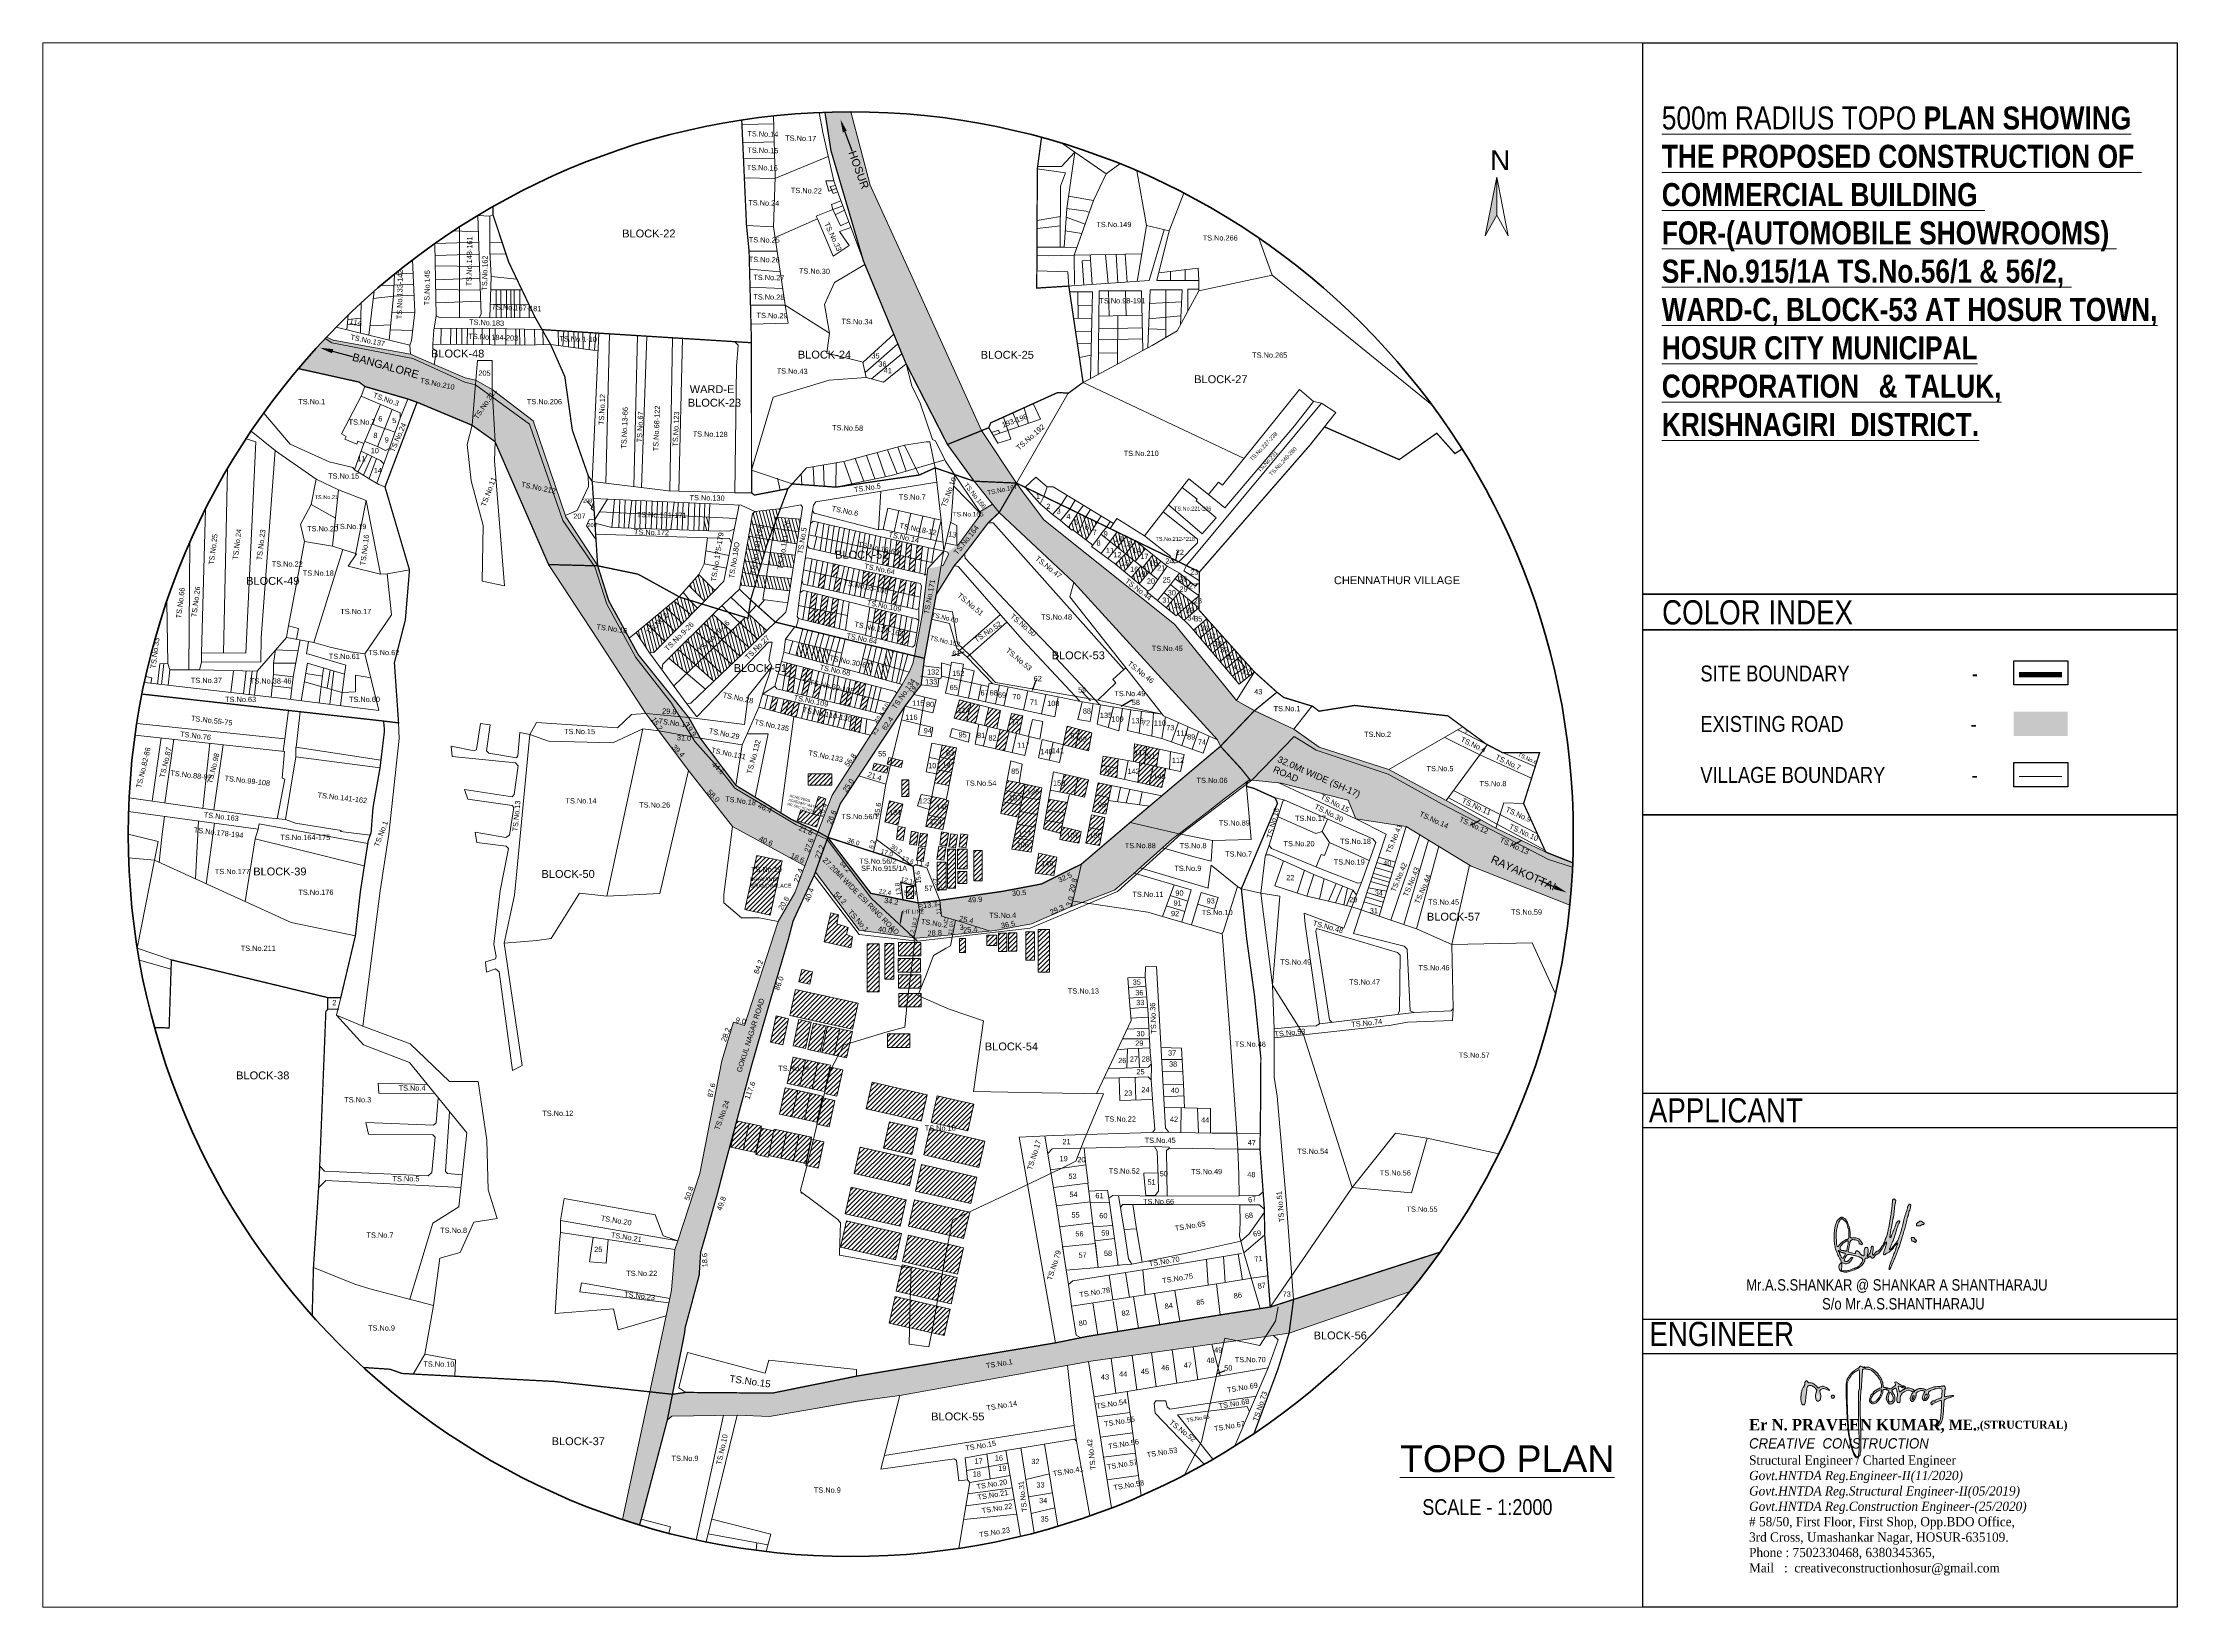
# Model space of a CAD drawing. Header units: metres. Extents: x -1560950 to -1560484, y 42726 to 42890.
# Drawn here: x -1560646 to -1560483.5, y 42771.3 to 42890.4 of the extents above; entities that cross this region are included whole.
import ezdxf
from ezdxf import colors
from ezdxf.entities.mleader import LeaderData, LeaderLine
from ezdxf.math import Vec2, Vec3

# ---------------------------------------------------------------- set-up
doc = ezdxf.new("R2010")
doc.units = ezdxf.units.M
doc.header["$LTSCALE"] = 750
doc.header["$MEASUREMENT"] = 0
doc.linetypes.add('ACAD_ISO14W100', pattern=[24, 12, -3, 0, -3, 0, -3, 0, -3])
doc.linetypes.add('DASHEDX2', pattern=[1.5, 1, -0.5])
doc.layers.get('0').update_dxf_attribs({"lineweight": 5})
doc.layers.add('FLOOR-GROUND', color=40, linetype='Continuous')
doc.layers.add('LOCATION_PLAN', color=7, linetype='Continuous', lineweight=0)
doc.styles.add('1', font='swissc.ttf', dxfattribs={"height": 0.23})
doc.styles.add('M', font='swissck.ttf')
doc.styles.add('SH', font='swissc.ttf', dxfattribs={"height": 10})
doc.styles.get("Standard").update_dxf_attribs({"font": 'arial.ttf'})
doc.styles.add('style1', font='romans.shx', dxfattribs={"width": 0.95, "height": 200})
doc.linetypes.add('POWER', pattern='A,5,-0.2,[131,ltypeshp.shx,S=0.2,R=0,X=-0.2,Y=0],-0.4,[131,ltypeshp.shx,S=0.2,R=180,X=0.2,Y=0],-0.4,[131,ltypeshp.shx,S=0.2,R=0,X=-0.2,Y=0],-0.4,[131,ltypeshp.shx,S=0.2,R=180,X=0.2,Y=0],-0.4,[131,ltypeshp.shx,S=0.2,R=0,X=-0.2,Y=0],-0.4,[131,ltypeshp.shx,S=0.2,R=180,X=0.2,Y=0],-0.2', length=7.4)
pattern_1 = [(45, (-1579700.97998, 47169.9596), (-0.1767766953, 0.1767766953), [])]

# ---------------------------------------------------------------- blocks, each defined once
blk = doc.blocks.new('A$C22BC7C6B')
at = {"layer": 'FLOOR-GROUND', "ltscale": 0.25}
h = blk.add_hatch(color=215, dxfattribs=at)
h.dxf.hatch_style = 1
h.paths.add_polyline_path([(1.38, 15.39, -0.024363), (1.52, 15.89, -0.195166), (1.67, 16.07, -0.122927), (1.96, 16.14, -0.073481), (2.31, 16.09, -0.061312), (2.7, 15.92, -0.043716), (3.08, 15.65, -0.011654), (3.27, 15.48, -0.016507), (3.43, 15.32, -0.012583), (3.55, 15.18, -0.175888), (3.57, 15.12, -0.061547), (3.56, 15.05, -0.006493), (3.53, 14.9, -0.00795), (3.47, 14.72, -0.006301), (3.41, 14.53, 0.057403), (3.31, 14.06, 0.042048), (3.3, 13.54, 0.043), (3.38, 13.06, 0.124287), (3.53, 12.76, 0.288476), (3.94, 12.65, 0.217271), (4.31, 12.96, 0.110727), (4.46, 13.69, 0.095106), (4.3, 14.46, -0.057885), (4.22, 14.75, -0.120955), (4.24, 14.98, -0.127028), (4.36, 15.17, -0.067334), (4.59, 15.33, -0.085381), (4.89, 15.43, -0.065372), (5.22, 15.43, -0.057808), (5.59, 15.34, -0.043048), (5.96, 15.16, 0.056246), (6.29, 15.02, 0.651042), (6.36, 15.09, 0.116025), (6.16, 15.34, 0.027736), (5.74, 15.65, 0.049267), (5.33, 15.85, 0.071712), (4.95, 15.94, 0.078647), (4.58, 15.91, 0.074871), (4.23, 15.77), (3.87, 15.55), (3.4, 16.05, 0.044769), (3.01, 16.39, 0.054906), (2.6, 16.63, 0.063105), (2.2, 16.75, 0.11724), (1.87, 16.72, -0.080741), (1.77, 16.71, -0.136973), (1.69, 16.73, -0.107742), (1.62, 16.8, -0.038649), (1.56, 16.92, 0.101242), (1.42, 17.1, 0.187068), (1.25, 17.17, 0.195076), (1.09, 17.1, 0.109637), (0.97, 16.92, 0.028827), (0.93, 16.8, 0.016962), (0.9, 16.65, 0.017137), (0.88, 16.51, 0.027921), (0.87, 16.38, -0.057773), (0.86, 16.25, -0.03242), (0.81, 16.11, -0.031914), (0.75, 15.96, -0.044639), (0.67, 15.84, 0.040816), (0.47, 15.54, 0.034629), (0.31, 15.2, 0.032853), (0.2, 14.82, 0.028731), (0.12, 14.41, -0.001679), (0.1, 14.2, -0.001209), (0.07, 13.96, -0.00122), (0.04, 13.73, -0.002643), (0.01, 13.56, 0.039157), (0, 13.38, 0.014602), (0.01, 13.12, 0.014364), (0.04, 12.84, 0.016872), (0.08, 12.57, 0.014595), (0.15, 12.26, 0.05047), (0.23, 12.06, 0.079478), (0.31, 11.93, 0.09319), (0.43, 11.85, 0.191225), (0.72, 11.83, 0.221276), (0.92, 12.02, 0.064023), (1.04, 12.54, 0.007396), (1.16, 13.72, -0.009291), (1.27, 14.68, -0.021923)])
h.paths.add_polyline_path([(3.81, 14.09, -0.284834), (3.92, 14.08, -0.121705), (3.97, 14.01, -0.031605), (4.01, 13.89, -0.030223), (4.04, 13.74, -0.026816), (4.06, 13.57, -0.018804), (4.06, 13.38, -0.071407), (4.03, 13.26, -0.13978), (3.99, 13.2, -0.175285), (3.92, 13.17, -0.047882), (3.86, 13.18, -0.063404), (3.81, 13.19, -0.078644), (3.78, 13.22, -0.177919), (3.76, 13.25, -0.011684), (3.72, 13.73, -0.061099), (3.74, 14, -0.247541)], flags=16)
h.paths.add_polyline_path([(7.32, 13.93, 0.119256), (7.13, 13.97, 0.063258), (7.02, 13.96, 0.084958), (6.93, 13.92, 0.0895), (6.86, 13.85, 0.078839), (6.82, 13.77, 0.180532), (6.83, 13.51, 0.175612), (7.01, 13.32, 0.188584), (7.27, 13.29, 0.198377), (7.46, 13.45, 0.131431), (7.51, 13.63, 0.138603), (7.45, 13.8, 0.13394)])
h.paths.add_polyline_path([(14.34, 20.07, 0.080215), (14.44, 20.1, 0.053267), (14.49, 20.14, 0.088975), (14.52, 20.18, -0.267468), (14.64, 20.24, -0.033705), (14.95, 20.21, -0.036095), (15.3, 20.13, -0.03961), (15.62, 20, -0.048341), (16.1, 19.69, -0.017643), (16.72, 19.18, -0.013829), (17.26, 18.67, -0.668426), (17.21, 18.57, 0.589544), (17.21, 18.56, 0.046673), (17.24, 18.51, 0.027013), (17.31, 18.45, 0.012428), (17.4, 18.37, -0.076878), (17.58, 18.18, -0.018465), (17.81, 17.81, -0.019438), (18.02, 17.41, -0.056189), (18.12, 17.12, 0.021064), (18.13, 17.07, 0.008305), (18.16, 17.01, 0.008205), (18.18, 16.94, 0.015903), (18.22, 16.84, -0.016572), (18.26, 16.65, -0.012517), (18.29, 16.49, -0.012316), (18.3, 16.32, 0.026653), (18.34, 15.98, 0.115478), (18.42, 15.8, 0.164686), (18.56, 15.7, 0.071102), (18.78, 15.67, -0.024145), (18.89, 15.67, -0.040811), (18.98, 15.65, -0.067656), (19.06, 15.62, 0.038662), (19.05, 15.47, 0.189955), (19.07, 15.41, 0.405796), (19.12, 15.41, 0.074993), (19.17, 15.47, -0.105833), (19.27, 15.57, -0.14048), (19.4, 15.54, -0.014179), (19.58, 15.45, 0.038402), (19.78, 15.36, 0.147104), (19.92, 15.35, 0.081777), (20.08, 15.41, 0.007105), (20.45, 15.65, 0.007171), (20.89, 15.95, 0.067291), (21.06, 16.1, 0.178878), (21.11, 16.23, 0.120071), (21.07, 16.39, -0.094663), (20.97, 16.69, -0.250613), (21.05, 16.9, -0.282593), (21.26, 16.93, -0.106446), (21.5, 16.75, 0.061967), (21.75, 16.55, 0.021573), (22.14, 16.32, 0.019607), (22.54, 16.12, 0.103148), (22.78, 16.07, -0.113038), (22.95, 16.03, -0.044734), (23.15, 15.91, -0.043594), (23.32, 15.77, -0.342817), (23.33, 15.68, 0.422796), (23.35, 15.6, 0.086314), (23.5, 15.54, 0.061796), (23.71, 15.53, 0.106522), (23.88, 15.58, -0.190562), (24.07, 15.6, -0.023433), (24.48, 15.47, -0.027954), (24.92, 15.28, -0.038364), (25.29, 15.05, 0.057268), (25.39, 15, 0.137713), (25.47, 14.99, 0.11328), (25.55, 15.02, 0.03222), (25.66, 15.11, -0.024988), (25.74, 15.18, -0.023754), (25.84, 15.24, -0.034302), (25.96, 15.3, 0.047218), (26.05, 15.32, 0.019257), (26.12, 15.34, 0.019243), (26.18, 15.37, 0.031537), (26.24, 15.4, -0.117277), (26.48, 15.48, -0.046074), (26.84, 15.48, -0.044643), (27.22, 15.41, -0.060374), (27.54, 15.28), (27.94, 15.06), (28.68, 15.43, -0.016182), (29.13, 15.63, -0.0381), (29.47, 15.75, -0.033062), (29.87, 15.82, -0.009664), (30.47, 15.88, 0.004382), (30.89, 15.91, 0.005461), (31.28, 15.95, 0.004485), (31.6, 15.99, 0.041748), (31.74, 16.02, -0.082543), (31.86, 16.04, -0.158254), (31.95, 16.01, -0.097501), (32.03, 15.92, -0.020285), (32.13, 15.72, -0.020147), (32.2, 15.56, -0.050515), (32.23, 15.43, -0.11482), (32.23, 15.3, 0.27975), (32.12, 15.17, 0.004599), (32.06, 14.41, 0.003833), (32.01, 13.64, 0.521419), (32.09, 13.57, 0.001548), (32.27, 13.62, 0.002887), (32.46, 13.67, 0.001964), (32.67, 13.72, -0.028359), (33.14, 13.82, -0.025871), (33.63, 13.87, -0.032313), (33.99, 13.86, -0.649916), (34.02, 13.78, -0.082239), (33.95, 13.74, -0.007325), (33.76, 13.66, -0.009399), (33.53, 13.56, -0.007193), (33.27, 13.47, 0.003137), (32.53, 13.21, 0.031363), (32.23, 13.09, 0.081222), (32.07, 12.97, 0.104562), (31.97, 12.82, 0.063571), (31.93, 12.67, 0.004636), (31.89, 12.24, 0.006415), (31.85, 11.72, 0.004812), (31.82, 11.16, -0.016395), (31.69, 9.57, -0.040729), (31.47, 8.42, -0.058638), (31.15, 7.64, -0.143011), (30.71, 7.21, -0.019822), (30.54, 7.12, -0.070355), (30.42, 7.09, -0.115582), (30.33, 7.1, -0.115225), (30.26, 7.15, -0.119939), (30.21, 7.23, -0.198204), (30.27, 7.31, -0.024902), (30.39, 7.36, 0.075075), (30.5, 7.42, 0.047428), (30.61, 7.52, 0.044715), (30.7, 7.65, 0.0459), (30.77, 7.79, -0.006061), (30.82, 7.93, -0.005268), (30.88, 8.08, -0.005309), (30.94, 8.21, -0.015534), (30.98, 8.29, 0.081912), (31.09, 8.62, 0.011643), (31.18, 9.32, 0.011869), (31.26, 10.22, 0.006867), (31.32, 11.3, 0.002832), (31.34, 12.13, 0.023043), (31.33, 12.52, 0.057199), (31.3, 12.71, 0.329995), (31.22, 12.77, 0.092695), (30.88, 12.71, 0.01193), (30.21, 12.43, 0.009153), (29.53, 12.12, 0.157623), (29.36, 11.95, -0.041519), (29.29, 11.85, -0.362055), (29.19, 11.83, -0.054122), (29.12, 11.88, -0.094995), (29.01, 12.01, -0.14291), (28.98, 12.14, -0.121392), (29.03, 12.3, -0.058474), (29.16, 12.46, -0.040026), (29.33, 12.61, -0.067828), (29.5, 12.7, -0.101131), (29.64, 12.72, -0.246984), (29.73, 12.67, 0.096365), (29.76, 12.63, 0.20019), (29.84, 12.61, 0.101778), (29.88, 12.63, 0.19138), (29.93, 12.69, 0.240627), (29.93, 12.77, -0.448912), (29.95, 12.84, -0.01543), (30.25, 12.98, -0.022257), (30.61, 13.12, -0.020845), (31, 13.23, 0.064202), (31.22, 13.31, 0.167917), (31.34, 13.44, 0.079605), (31.4, 13.66, 0.007693), (31.44, 14.24, 0.018944), (31.46, 15.05, 0.174322), (31.34, 15.38, 0.22554), (31.06, 15.51, 0.033381), (30.41, 15.46, 0.028335), (29.88, 15.35, 0.025114), (29.34, 15.17, 0.025827), (28.88, 14.97, 0.07079), (28.58, 14.76, 0.033535), (28.48, 14.65, 0.101896), (28.44, 14.57, 0.126944), (28.43, 14.48, 0.066805), (28.47, 14.37, -0.153143), (28.56, 13.9, -0.093635), (28.39, 13.36, -0.096524), (28.04, 12.93, -0.175775), (27.62, 12.77, -0.205862), (27.24, 12.93, -0.179536), (27.07, 13.33, -0.110387), (27.18, 13.91, -0.060358), (27.53, 14.55, 0.027199), (27.63, 14.69, 0.251078), (27.63, 14.76, 0.168743), (27.57, 14.82, 0.011598), (27.35, 14.92, 0.073089), (27.05, 15, 0.070667), (26.73, 14.98, 0.059635), (26.39, 14.88, 0.033447), (26, 14.68, 0.032638), (25.83, 14.56, 0.086948), (25.74, 14.45, 0.093811), (25.69, 14.32, 0.042266), (25.67, 14.14, -0.014352), (25.67, 13.99, -0.009117), (25.66, 13.81, -0.009157), (25.64, 13.64, -0.016726), (25.61, 13.5, -0.085939), (25.51, 13.22, -0.039795), (25.28, 12.91, -0.03763), (25.03, 12.64, -0.182213), (24.84, 12.57, -0.138576), (24.67, 12.62, -0.090769), (24.52, 12.76, -0.082024), (24.41, 12.95, -0.082827), (24.37, 13.17, -0.07244), (24.42, 13.48, -0.025674), (24.57, 13.9, -0.018186), (24.75, 14.3, -0.283805), (24.87, 14.37, 0.144713), (24.91, 14.38, 0.099391), (24.94, 14.42, 0.083624), (24.97, 14.47, 0.066586), (24.97, 14.52, 0.218066), (24.9, 14.69, 0.047629), (24.63, 14.88, 0.04799), (24.31, 15.02, 0.084164), (24.02, 15.07, 0.091422), (23.6, 14.99, 0.035957), (23.06, 14.73, 0.03164), (22.59, 14.43, 0.255277), (22.47, 14.17, -0.054964), (22.43, 14.09, -0.036413), (22.38, 14.03, -0.035567), (22.33, 13.98, 0.135548), (22.26, 13.88, 0.036122), (22.21, 13.7, 0.027574), (22.17, 13.44, 0.011644), (22.15, 13.09, -0.006058), (22.13, 12.62, -0.063802), (22.09, 12.43, -0.171373), (22.02, 12.34, -0.108979), (21.89, 12.29, -0.192433), (21.61, 12.36, -0.167472), (21.43, 12.61, -0.09696), (21.39, 13.04, -0.040533), (21.49, 13.63, 0.027784), (21.55, 13.9, 0.049454), (21.56, 14.12, 0.039916), (21.53, 14.38, 0.012395), (21.44, 14.75, 0.008812), (21.37, 15.01, 0.011657), (21.29, 15.25, 0.009174), (21.22, 15.44, 0.102922), (21.17, 15.51, 0.230972), (21.11, 15.53, 0.05402), (21, 15.51, 0.040903), (20.85, 15.44, 0.020666), (20.68, 15.34, 0.018749), (20.42, 15.15, 0.094658), (20.3, 15.02, 0.231611), (20.3, 14.92, 0.186013), (20.39, 14.81, -0.082498), (20.44, 14.74, -0.088227), (20.47, 14.63, 0.108476), (20.49, 14.54, 0.033064), (20.53, 14.45, 0.031475), (20.59, 14.35, 0.032639), (20.66, 14.26, -0.105818), (20.85, 13.95, -0.051596), (20.96, 13.48, -0.051414), (20.97, 13.01, -0.098138), (20.86, 12.64, -0.074164), (20.62, 12.31, -0.080305), (20.31, 12.07, -0.096583), (19.98, 11.98, -0.183334), (19.72, 12.05, -0.070098), (19.56, 12.21, -0.016563), (19.34, 12.51, -0.01658), (19.14, 12.84, -0.069791), (19.05, 13.05, -0.101701), (19.04, 13.31, -0.031424), (19.12, 13.69, -0.030496), (19.27, 14.11, -0.032442), (19.47, 14.49, 0.02169), (19.55, 14.64, 0.029459), (19.61, 14.79, 0.029606), (19.64, 14.9, 0.193539), (19.63, 14.96, 0.157782), (19.58, 15.01, 0.015169), (19.42, 15.07, 0.018135), (19.23, 15.12, 0.01334), (19.01, 15.18, 0.024162), (18.6, 15.24, 0.160984), (18.41, 15.2, 0.215181), (18.31, 15.05, 0.046804), (18.27, 14.75, -0.089283), (18.2, 14.36, -0.024725), (17.95, 13.79, -0.025655), (17.63, 13.21, -0.041113), (17.29, 12.76, -0.05641), (16.76, 12.28, -0.108887), (16.23, 12.06, -0.149391), (15.78, 12.11, -0.146431), (15.42, 12.41, -0.165823), (15.3, 12.87, -0.061548), (15.44, 13.54, -0.062534), (15.72, 14.13, -0.216413), (16.07, 14.36, 0.019348), (16.18, 14.38, 0.159799), (16.22, 14.4, 1.232282), (16.21, 14.46, -0.383296), (16.12, 14.57, -0.104202), (16.19, 14.68, -0.017323), (16.33, 14.81, -0.017064), (16.45, 14.91, -0.020628), (16.57, 14.99, -0.026087), (16.71, 15.07, 0.145793), (16.79, 15.08, 0.039474), (16.85, 15.12, 0.037154), (16.92, 15.17, 0.038843), (16.97, 15.22, -0.084145), (17.05, 15.29, -0.021728), (17.2, 15.37, -0.021479), (17.37, 15.45, -0.02039), (17.56, 15.51, 0.013959), (17.85, 15.61, 0.134698), (17.96, 15.68, 0.167816), (18, 15.79, 0.024747), (17.99, 16.04, 0.059893), (17.86, 16.71, 0.041409), (17.57, 17.43, 0.039305), (17.13, 18.13, 0.039317), (16.59, 18.75, 0.009156), (16.33, 19, 0.010011), (16.06, 19.23, 0.009523), (15.83, 19.42, 0.04814), (15.69, 19.51, 0.048397), (15.33, 19.66, 0.027419), (14.87, 19.76, 0.02735), (14.41, 19.81, 0.065767), (14.08, 19.79, 0.030198), (13.87, 19.73, 0.16109), (13.78, 19.66, 0.12838), (13.73, 19.54, 0.016501), (13.72, 19.27, -0.007752), (13.67, 18.39, -0.001817), (13.58, 16.92, -0.000243), (13.46, 15.28, -0.120361), (13.43, 15.19, 0.125143), (13.38, 15.03, 0.00077), (13.31, 13.57, 0.003609), (13.25, 12.17, 0.00747), (13.23, 11.07, 0.005436), (13.24, 10.44, 0.00128), (13.26, 9.39, 0.001319), (13.29, 8.19, 0.001298), (13.33, 6.97, -0.002622), (13.38, 4.96, -0.00497), (13.4, 3.34, -0.004861), (13.39, 2.09, -0.036431), (13.34, 1.5, -0.005103), (13.26, 1.01, -0.01895), (13.19, 0.71, -0.022884), (13.13, 0.51, -0.315028), (13.07, 0.47, 0.181611), (13.03, 0.46, 0.08086), (12.98, 0.39, 0.055769), (12.92, 0.28, -0.072678), (12.89, 0.2, -0.049345), (12.82, 0.12, -0.049033), (12.74, 0.06, -0.068288), (12.66, 0.02, -0.32014), (12.2, 0.17, -0.058686), (11.74, 0.98, -0.0378), (11.27, 2.35, -0.014115), (10.82, 4.32, -0.01402), (10.62, 5.47, -0.012178), (10.48, 6.67, -0.009014), (10.37, 8.18, -0.003287), (10.27, 10.32, 0.000147), (10.22, 11.33, 0.000165), (10.18, 12.31, 0.000151), (10.14, 13.14, 0.00089), (10.12, 13.57, -0.007833), (10.08, 14.86, -0.014951), (10.09, 15.89, -0.017578), (10.16, 16.68, -0.064711), (10.28, 17.17, 0.057939), (10.28, 17.2, 0.04537), (10.29, 17.27, 0.051941), (10.28, 17.32, -0.008727), (10.35, 17.5, -0.010979), (10.43, 17.67, -0.007788), (10.52, 17.87, -0.054155), (10.85, 18.38, -0.027022), (11.37, 18.94, -0.026959), (11.96, 19.46, -0.046904), (12.5, 19.82, 0.020462), (12.72, 19.94, 0.025218), (12.91, 20.08, 0.024938), (13.05, 20.2, 0.138522), (13.11, 20.29, -0.111854), (13.17, 20.42, -0.227564), (13.27, 20.46, -0.105011), (13.43, 20.42, -0.016923), (13.72, 20.27, 0.020024), (13.86, 20.21, 0.038932), (13.97, 20.16, 0.058643), (14.05, 20.15, 0.352251), (14.07, 20.17, -0.214658), (14.1, 20.24, -0.095907), (14.14, 20.27, -0.351932), (14.24, 20.24, -0.147072), (14.22, 20.17, 0.131946), (14.21, 20.13, 0.262232), (14.26, 20.08, 0.102125)])
h.paths.add_polyline_path([(13, 19.58, -0.187628), (13.04, 19.51, -0.00194), (13.06, 18.91, -0.005891), (13.08, 18.23, -0.003752), (13.08, 17.43, -0.001823), (13.08, 16.63, -0.002898), (13.07, 15.95, -0.000657), (13.05, 15.35, -0.129666), (13.04, 15.29, 0.133232), (12.89, 14.79, 0.0012), (12.86, 10.89, 0.00448), (12.88, 7.24, 0.014642), (12.98, 4.82, -0.017041), (13.04, 3.21, -0.021385), (12.98, 1.71, -0.014866), (12.84, 0.48, -0.37316), (12.6, 0.27, -0.157604), (12.46, 0.32, -0.041744), (12.28, 0.48, -0.039203), (12.09, 0.69, -0.036806), (11.94, 0.94, -0.039275), (11.76, 1.36, -0.005668), (11.48, 2.25, -0.006957), (11.21, 3.18, -0.014163), (11.03, 3.92, -0.00906), (10.89, 4.65, -0.008994), (10.78, 5.38, -0.009069), (10.69, 6.11, -0.009589), (10.63, 6.82, 0.002099), (10.61, 7.17, 0.001601), (10.58, 7.55, 0.001598), (10.55, 7.91, 0.003743), (10.52, 8.17, -0.014432), (10.46, 9.07, -0.003014), (10.4, 10.65, -0.003154), (10.36, 12.49, -0.002943), (10.34, 14.38), (10.32, 16.73), (10.69, 17.48, -0.019808), (10.86, 17.79, -0.014726), (11.08, 18.13, -0.014943), (11.3, 18.44, -0.032341), (11.49, 18.65, -0.032215), (11.91, 19.02, -0.026105), (12.39, 19.35, -0.018713), (12.85, 19.61, -0.326156)], flags=16)
h.paths.add_polyline_path([(17.52, 15.05, -0.013969), (17.83, 15.15, -0.235087), (17.93, 15.13, -0.261357), (17.97, 15.04, -0.016924), (17.93, 14.75, -0.048798), (17.78, 14.15, -0.045639), (17.51, 13.58, -0.046013), (17.14, 13.07, -0.05126), (16.7, 12.66, -0.038886), (16.4, 12.47, -0.093409), (16.14, 12.39, -0.128181), (15.93, 12.42, -0.112681), (15.75, 12.55, -0.26167), (15.63, 13.08, -0.081593), (16, 13.85, -0.068726), (16.7, 14.59, -0.084349)], flags=16)
h.paths.add_polyline_path([(19.92, 14.54, -0.360095), (20.1, 14.49, -0.034056), (20.35, 14.07, -0.051969), (20.51, 13.66, -0.05923), (20.57, 13.24, -0.068455), (20.53, 12.87, -0.14836), (20.39, 12.64, -0.116285), (20.16, 12.51, -0.093879), (19.88, 12.49, -0.117798), (19.66, 12.56, -0.253296), (19.57, 12.72, 0.036188), (19.56, 12.81, 0.0261), (19.54, 12.9, 0.026505), (19.52, 12.99, 0.050508), (19.48, 13.06, -0.13057), (19.45, 13.15, -0.035129), (19.46, 13.3, -0.030056), (19.49, 13.49, -0.017987), (19.54, 13.71, -0.014922), (19.76, 14.36, -0.203774)], flags=16)
h.paths.add_polyline_path([(21.94, 15.98, -0.034284), (22.42, 15.77, 0.01656), (22.59, 15.7, 0.017107), (22.75, 15.63, 0.017081), (22.9, 15.59, 0.067227), (22.99, 15.57, -0.156654), (23.13, 15.53, -0.284324), (23.17, 15.43, -0.192107), (23.1, 15.31, -0.102075), (22.94, 15.24, 0.053816), (22.83, 15.2, 0.022666), (22.7, 15.12, 0.022116), (22.56, 15.03, 0.026843), (22.43, 14.93, -0.023828), (22.23, 14.75, -0.101183), (22.09, 14.69, -0.230096), (21.99, 14.71, -0.165192), (21.93, 14.8, -0.01009), (21.73, 15.63, -0.17295), (21.76, 15.9, -0.376367)], flags=16)
h.paths.add_polyline_path([(22.64, 15.96, -0.018893), (22.71, 15.96, -0.02849), (22.78, 15.96, -0.092497), (22.84, 15.95, -0.517751), (22.85, 15.91, -0.126454), (22.81, 15.89, -0.060344), (22.76, 15.89, -0.054161), (22.71, 15.89, -0.051393), (22.65, 15.9, -0.068229), (22.6, 15.93, -0.241651)], flags=16)
h.paths.add_polyline_path([(25.12, 14.84, -0.080552), (25.17, 14.87, -0.062278), (25.23, 14.87, -0.09109), (25.3, 14.86, -0.310716), (25.33, 14.81, -0.139169), (25.32, 14.77, -0.060812), (25.29, 14.73, -0.05103), (25.25, 14.7, -0.053229), (25.21, 14.68, -0.118808), (25.15, 14.67, -0.162303), (25.1, 14.7, -0.096318), (25.08, 14.73, -0.144781), (25.08, 14.79, -0.13885)], flags=16)
h.paths.add_polyline_path([(25.13, 13.25, 0.037663), (25.21, 13.38, 0.038775), (25.26, 13.51, 0.071955), (25.27, 13.62, 0.037227), (25.27, 13.72, 0.055982), (25.24, 13.8, 0.073461), (25.21, 13.85, 0.230177), (25.18, 13.87, 0.224036), (25.05, 13.81, 0.049463), (24.91, 13.6, 0.049935), (24.81, 13.36, 0.108612), (24.79, 13.15), (24.82, 12.92), (25.05, 13.15, 0.048154)], flags=16)
h.paths.add_polyline_path([(27.73, 13.97, -0.114608), (27.94, 14.22, -0.372938), (28.09, 14.21, -0.195774), (28.17, 14.01, -0.079379), (28.14, 13.78, -0.030075), (28.02, 13.48, -0.029432), (27.87, 13.2, -0.099251), (27.72, 13.05, -0.215986), (27.6, 13.03, -0.26313), (27.52, 13.1, -0.109228), (27.5, 13.3, -0.041754), (27.56, 13.57, -0.048261)], flags=16)
at = {"color": 215}
for points in [[(13.11, 20.29, -0.138522), (13.05, 20.2, -0.024937), (12.91, 20.08, -0.025218), (12.72, 19.94, -0.020462), (12.5, 19.82, 0.046904), (11.96, 19.46, 0.026959), (11.37, 18.94, 0.027022), (10.85, 18.38, 0.054153), (10.52, 17.87, 0.00779), (10.43, 17.67, 0.010974), (10.35, 17.5, 0.007402), (10.29, 17.35, 0.132114), (10.28, 17.3, -0.030029), (10.29, 17.27, -0.02398), (10.29, 17.23, -0.024578), (10.28, 17.2, -0.054685), (10.28, 17.17, 0.064711), (10.16, 16.68, 0.017578), (10.09, 15.89, 0.014951), (10.08, 14.86, 0.007833), (10.12, 13.57, -0.00089), (10.14, 13.14, -0.000151), (10.18, 12.31, -0.000165), (10.22, 11.33, -0.000147), (10.27, 10.32, 0.003287), (10.37, 8.18, 0.009014), (10.48, 6.67, 0.012179), (10.62, 5.47, 0.014018), (10.82, 4.32, 0.014116), (11.27, 2.35, 0.0378), (11.74, 0.98, 0.058686), (12.2, 0.17, 0.320138), (12.66, 0.02, 0.06829), (12.74, 0.06, 0.049033), (12.82, 0.12, 0.049345), (12.89, 0.2, 0.072678), (12.92, 0.28, -0.035891), (12.95, 0.35, -0.046403), (12.99, 0.42, -0.054021), (13.03, 0.46, -0.181611), (13.07, 0.47, 0.315028), (13.13, 0.51, 0.022884), (13.19, 0.71, 0.01895), (13.26, 1.01, 0.005103), (13.34, 1.5, 0.036431), (13.39, 2.09, 0.004861), (13.4, 3.34, 0.00497), (13.38, 4.96, 0.002622), (13.33, 6.97, -0.001298), (13.29, 8.19, -0.001319), (13.26, 9.39, -0.001281), (13.24, 10.44, -0.005437), (13.23, 11.07, -0.007469), (13.25, 12.17, -0.003609), (13.31, 13.57, -0.00077), (13.38, 15.03, -0.125143), (13.43, 15.19, 0.120361), (13.46, 15.28, 0.000243), (13.58, 16.92, 0.001817), (13.67, 18.39, 0.007752), (13.72, 19.27, -0.016501), (13.73, 19.54, -0.12838), (13.78, 19.66, -0.16109), (13.87, 19.73, -0.030196), (14.08, 19.79, -0.06577), (14.41, 19.81, -0.027353), (14.87, 19.76, -0.027416), (15.33, 19.66, -0.048397), (15.69, 19.51, -0.04814), (15.83, 19.42, -0.009525), (16.06, 19.23, -0.010009), (16.33, 19, -0.009156), (16.59, 18.75, -0.039317), (17.13, 18.13, -0.039301), (17.57, 17.43, -0.041413), (17.86, 16.71, -0.059894), (17.99, 16.04, -0.024746), (18, 15.79, -0.167815), (17.96, 15.68, -0.134698), (17.85, 15.61, -0.013959), (17.56, 15.51, 0.020393), (17.37, 15.45, 0.021479), (17.2, 15.37, 0.021724), (17.05, 15.29, 0.084144), (16.97, 15.22, -0.038843), (16.92, 15.17, -0.03715), (16.85, 15.12, -0.039478), (16.79, 15.08, -0.097406), (16.74, 15.07, 0.116377), (16.67, 15.05, 0.019733), (16.57, 14.99, 0.020628), (16.45, 14.91, 0.017065), (16.33, 14.81, 0.017322), (16.19, 14.68, 0.085441), (16.13, 14.59, 0.200446), (16.13, 14.53, 0.167898), (16.17, 14.47, -0.069289), (16.22, 14.43, -0.38062), (16.22, 14.4, -0.159799), (16.18, 14.38, -0.019348), (16.07, 14.36, 0.216413), (15.72, 14.13, 0.06253), (15.44, 13.54, 0.061552), (15.3, 12.87, 0.165823), (15.42, 12.41, 0.146431), (15.78, 12.11, 0.149391), (16.23, 12.06, 0.108887), (16.76, 12.28, 0.05641), (17.29, 12.76, 0.041113), (17.63, 13.21, 0.025659), (17.95, 13.79, 0.024721), (18.2, 14.36, 0.089283), (18.27, 14.75, -0.046804), (18.31, 15.05, -0.215182), (18.41, 15.2, -0.160984), (18.6, 15.24, -0.024162), (19.01, 15.18, -0.01334), (19.23, 15.12, -0.018129), (19.42, 15.07, -0.015175), (19.58, 15.01, -0.157782), (19.63, 14.96, -0.193539), (19.64, 14.9, -0.029609), (19.61, 14.79, -0.02946), (19.55, 14.64, -0.021688), (19.47, 14.49, 0.032435), (19.27, 14.11, 0.030503), (19.12, 13.69, 0.031424), (19.04, 13.31, 0.1017), (19.05, 13.05, 0.069792), (19.14, 12.84, 0.01658), (19.34, 12.51, 0.016563), (19.56, 12.21, 0.070098), (19.72, 12.05, 0.183333), (19.98, 11.98, 0.096583), (20.31, 12.07, 0.0803), (20.62, 12.31, 0.074168), (20.86, 12.64, 0.098139), (20.97, 13.01, 0.051414), (20.96, 13.48, 0.051596), (20.85, 13.95, 0.105819), (20.66, 14.26, -0.032639), (20.59, 14.35, -0.031474), (20.53, 14.45, -0.033065), (20.49, 14.54, -0.090608), (20.47, 14.61, 0.060279), (20.47, 14.67, 0.050904), (20.44, 14.74, 0.053185), (20.41, 14.79, 0.090349), (20.37, 14.82, -0.161514), (20.3, 14.92, -0.231612), (20.3, 15.02, -0.094658), (20.42, 15.15, -0.018749), (20.68, 15.34, -0.020665), (20.85, 15.44, -0.040904), (21, 15.51, -0.054019), (21.11, 15.53, -0.230971), (21.17, 15.51, -0.102922), (21.22, 15.44, -0.009174), (21.29, 15.25, -0.011657), (21.37, 15.01, -0.008832), (21.44, 14.75, -0.012376), (21.53, 14.38, -0.039916), (21.56, 14.12, -0.049454), (21.55, 13.9, -0.027784), (21.49, 13.63, 0.040533), (21.39, 13.04, 0.09696), (21.43, 12.61, 0.167472), (21.61, 12.36, 0.192434), (21.89, 12.29, 0.108979), (22.02, 12.34, 0.171373), (22.09, 12.43, 0.063802), (22.13, 12.62, 0.006058), (22.15, 13.09, -0.011644), (22.17, 13.44, -0.027574), (22.21, 13.7, -0.036122), (22.26, 13.88, -0.135548), (22.33, 13.98, 0.035567), (22.38, 14.03, 0.036413), (22.43, 14.09, 0.03896), (22.46, 14.15, 0.109057), (22.47, 14.19, -0.23672), (22.59, 14.43, -0.03164), (23.06, 14.73, -0.035957), (23.6, 14.99, -0.091421), (24.02, 15.07, -0.084164), (24.31, 15.02, -0.04799), (24.63, 14.88, -0.047629), (24.9, 14.69, -0.218066), (24.97, 14.52, -0.066586), (24.97, 14.47, -0.083625), (24.94, 14.42, -0.099391), (24.91, 14.38, -0.144713), (24.87, 14.37, 0.283805), (24.75, 14.3, 0.018186), (24.57, 13.9, 0.025674), (24.42, 13.48, 0.07244), (24.37, 13.17, 0.082827), (24.41, 12.95, 0.082025), (24.52, 12.76, 0.090768), (24.67, 12.62, 0.138576), (24.84, 12.57, 0.182213), (25.03, 12.64, 0.03763), (25.28, 12.91, 0.039795), (25.51, 13.22, 0.085939), (25.61, 13.5, 0.016726), (25.64, 13.64, 0.009157), (25.66, 13.81, 0.009117), (25.67, 13.99, 0.014352), (25.67, 14.14, -0.042266), (25.69, 14.32, -0.093818), (25.74, 14.45, -0.086942), (25.83, 14.56, -0.032638), (26, 14.68, -0.033447), (26.39, 14.88, -0.059635), (26.73, 14.98, -0.070661), (27.05, 15, -0.073097), (27.35, 14.92, -0.011598), (27.57, 14.82, -0.168742), (27.63, 14.76, -0.251079), (27.63, 14.69, -0.027199), (27.53, 14.55, 0.060358), (27.18, 13.91, 0.110387), (27.07, 13.33, 0.179537), (27.24, 12.93, 0.20586), (27.62, 12.77, 0.175775), (28.04, 12.93, 0.096524), (28.39, 13.36, 0.093635), (28.56, 13.9, 0.153143), (28.47, 14.37, -0.066805), (28.43, 14.48, -0.126944), (28.44, 14.57, -0.101896), (28.48, 14.65, -0.033535), (28.58, 14.76, -0.07079), (28.88, 14.97, -0.025827), (29.34, 15.17, -0.025114), (29.88, 15.35, -0.028338), (30.41, 15.46, -0.033378), (31.06, 15.51, -0.225539), (31.34, 15.38, -0.174323), (31.46, 15.05, -0.018945), (31.44, 14.24, -0.007693), (31.4, 13.66, -0.079605), (31.34, 13.44, -0.167917), (31.22, 13.31, -0.064202), (31, 13.23, 0.020851), (30.61, 13.12, 0.022247), (30.25, 12.98, 0.015432), (29.95, 12.84, 0.439315), (29.93, 12.77, -0.117248), (29.94, 12.73, -0.100562), (29.93, 12.69, -0.092826), (29.91, 12.66, -0.08339), (29.88, 12.63, -0.101778), (29.84, 12.61, -0.098549), (29.8, 12.62, -0.097276), (29.76, 12.63, -0.096365), (29.73, 12.67, 0.246984), (29.64, 12.72, 0.101131), (29.5, 12.7, 0.067828), (29.33, 12.61, 0.040026), (29.16, 12.46, 0.058474), (29.03, 12.3, 0.121392), (28.98, 12.14, 0.142911), (29.01, 12.01, 0.094994), (29.12, 11.88, 0.054122), (29.19, 11.83, 0.192555), (29.25, 11.82, 0.1634), (29.3, 11.86, 0.036783), (29.36, 11.95, -0.157622), (29.53, 12.12, -0.009153), (30.21, 12.43, -0.01193), (30.88, 12.71, -0.092695), (31.22, 12.77, -0.329995), (31.3, 12.71, -0.057199), (31.33, 12.52, -0.023043), (31.34, 12.13, -0.002832), (31.32, 11.3, -0.006867), (31.26, 10.22, -0.011868), (31.18, 9.32, -0.011644), (31.09, 8.62, -0.081912), (30.98, 8.29, 0.015534), (30.94, 8.21, 0.005308), (30.88, 8.08, 0.00527), (30.82, 7.93, 0.00606), (30.77, 7.79, -0.0459), (30.7, 7.65, -0.044716), (30.61, 7.52, -0.047428), (30.5, 7.42, -0.075075), (30.39, 7.36, 0.024902), (30.27, 7.31, 0.13884), (30.22, 7.26, 0.25158), (30.22, 7.21, 0.089133), (30.26, 7.15, 0.115225), (30.33, 7.1, 0.115583), (30.42, 7.09, 0.070355), (30.54, 7.12, 0.019822), (30.71, 7.21, 0.143011), (31.15, 7.64, 0.058638), (31.47, 8.42, 0.040729), (31.69, 9.57, 0.016395), (31.82, 11.16, -0.004812), (31.85, 11.72, -0.006415), (31.89, 12.24, -0.004636), (31.93, 12.67, -0.063571), (31.97, 12.82, -0.104561), (32.07, 12.97, -0.081223), (32.23, 13.09, -0.031363), (32.53, 13.21, -0.003137), (33.27, 13.47, 0.007193), (33.53, 13.56, 0.009398), (33.76, 13.66, 0.007325), (33.95, 13.74, 0.082239), (34.02, 13.78, 0.649916), (33.99, 13.86, 0.032313), (33.63, 13.87, 0.025871), (33.14, 13.82, 0.028359), (32.67, 13.72, -0.001964), (32.46, 13.67, -0.002887), (32.27, 13.62, -0.001357), (32.11, 13.58, -0.053554), (32.07, 13.57, -0.438578), (32.01, 13.64, -0.003833), (32.06, 14.41, -0.004599), (32.12, 15.17, -0.233396), (32.2, 15.29, 0.216699), (32.23, 15.34, 0.079408), (32.23, 15.43, 0.050515), (32.2, 15.56, 0.020148), (32.13, 15.72, 0.020284), (32.03, 15.92, 0.097501), (31.95, 16.01, 0.158254), (31.86, 16.04, 0.082543), (31.74, 16.02, -0.041748), (31.6, 15.99, -0.004469), (31.28, 15.95, -0.005478), (30.89, 15.91, -0.004381), (30.47, 15.88, 0.009664), (29.87, 15.82, 0.033062), (29.47, 15.75, 0.038101), (29.13, 15.63, 0.016182), (28.68, 15.43), (27.94, 15.06), (27.54, 15.28, 0.060375), (27.22, 15.41, 0.044643), (26.84, 15.48, 0.046074), (26.48, 15.48, 0.117277), (26.24, 15.4, -0.031536), (26.18, 15.37, -0.019243), (26.12, 15.34, -0.019257), (26.05, 15.32, -0.03212), (25.99, 15.31, 0.073253), (25.92, 15.29, 0.02448), (25.84, 15.24, 0.023761), (25.74, 15.18, 0.024981), (25.66, 15.11, -0.03222), (25.55, 15.02, -0.113281), (25.47, 14.99, -0.137713), (25.39, 15, -0.057268), (25.29, 15.05, 0.038364), (24.92, 15.28, 0.027954), (24.48, 15.47, 0.023433), (24.07, 15.6, 0.190562), (23.88, 15.58, -0.106522), (23.71, 15.53, -0.061796), (23.5, 15.54, -0.086314), (23.35, 15.6, -0.422795), (23.33, 15.68, 0.342818), (23.32, 15.77, 0.043594), (23.15, 15.91, 0.044734), (22.95, 16.03, 0.113038), (22.78, 16.07, -0.103148), (22.54, 16.12, -0.019596), (22.14, 16.32, -0.021585), (21.75, 16.55, -0.061967), (21.5, 16.75, 0.106446), (21.26, 16.93, 0.282593), (21.05, 16.9, 0.250613), (20.97, 16.69, 0.094663), (21.07, 16.39, -0.120071), (21.11, 16.23, -0.178878), (21.06, 16.1, -0.067291), (20.89, 15.95, -0.007168), (20.45, 15.65, -0.007108), (20.08, 15.41, -0.081777), (19.92, 15.35, -0.147104), (19.78, 15.36, -0.038402), (19.58, 15.45, 0.014179), (19.4, 15.54, 0.100376), (19.3, 15.57, 0.188886), (19.24, 15.55, 0.077411), (19.17, 15.47, -0.074993), (19.12, 15.41, -0.405795), (19.07, 15.41, -0.189955), (19.05, 15.47, -0.033503), (19.06, 15.6, 0.325954), (19.05, 15.63, 0.051873), (18.98, 15.65, 0.040811), (18.89, 15.67, 0.024145), (18.78, 15.67, -0.071102), (18.56, 15.7, -0.164686), (18.42, 15.8, -0.115478), (18.34, 15.98, -0.026653), (18.3, 16.32, 0.01233), (18.29, 16.49, 0.012504), (18.26, 16.65, 0.012372), (18.24, 16.79, 0.048995), (18.21, 16.87, -0.010158), (18.18, 16.94, -0.008203), (18.16, 17.01, -0.008305), (18.13, 17.07, -0.021064), (18.12, 17.12, 0.05619), (18.02, 17.41, 0.019438), (17.81, 17.81, 0.018465), (17.58, 18.18, 0.076878), (17.4, 18.37, -0.012428), (17.31, 18.45, -0.027013), (17.24, 18.51, -0.046673), (17.21, 18.56, -0.589545), (17.21, 18.57, 0.668426), (17.26, 18.67, 0.013829), (16.72, 19.18, 0.017643), (16.1, 19.69, 0.048343), (15.62, 20, 0.039605), (15.3, 20.13, 0.036097), (14.95, 20.21, 0.033705), (14.64, 20.24, 0.267469), (14.52, 20.18, -0.088974), (14.49, 20.14, -0.053267), (14.44, 20.1, -0.051151), (14.37, 20.08, -0.061318), (14.31, 20.07, -0.069308), (14.26, 20.08, -0.14379), (14.22, 20.1, -0.190139), (14.21, 20.13, -0.131946), (14.22, 20.17, 0.082592), (14.24, 20.21, 0.161196), (14.24, 20.24, 0.182303), (14.21, 20.26, 0.108972), (14.18, 20.27, 0.091677), (14.14, 20.27, 0.095907), (14.1, 20.24, 0.099472), (14.08, 20.21, 0.106922), (14.07, 20.17, -0.426486), (14.05, 20.15, -0.058643), (13.97, 20.16, -0.038932), (13.86, 20.21, -0.020024), (13.72, 20.27, 0.016923), (13.43, 20.42, 0.105011), (13.27, 20.46, 0.227565), (13.17, 20.42, 0.111854)], [(13.08, 17.43, -0.001824), (13.08, 16.63, -0.002897), (13.07, 15.95, -0.000657), (13.05, 15.35, -0.129666), (13.04, 15.29, 0.133232), (12.89, 14.79, 0.0012), (12.86, 10.89, 0.00448), (12.88, 7.24, 0.014642), (12.98, 4.82, -0.017041), (13.04, 3.21, -0.021385), (12.98, 1.71, -0.014866), (12.84, 0.48, -0.37316), (12.6, 0.27, -0.157604), (12.46, 0.32, -0.041744), (12.28, 0.48, -0.039202), (12.09, 0.69, -0.036807), (11.94, 0.94, -0.039275), (11.76, 1.36, -0.005669), (11.48, 2.25, -0.006956), (11.21, 3.18, -0.014161), (11.03, 3.92, -0.009057), (10.89, 4.65, -0.008998), (10.78, 5.38, -0.009069), (10.69, 6.11, -0.009589), (10.63, 6.82, 0.002099), (10.61, 7.17, 0.001591), (10.58, 7.55, 0.001608), (10.55, 7.91, 0.003744), (10.52, 8.17, -0.014432), (10.46, 9.07, -0.003014), (10.4, 10.65, -0.003154), (10.36, 12.49, -0.002943), (10.34, 14.38), (10.32, 16.73), (10.69, 17.48, -0.019809), (10.86, 17.79, -0.014728), (11.08, 18.13, -0.01494), (11.3, 18.44, -0.032341), (11.49, 18.65, -0.032215), (11.91, 19.02, -0.026105), (12.39, 19.35, -0.018713), (12.85, 19.61, -0.326156), (13, 19.58, -0.187628), (13.04, 19.51, -0.00194), (13.06, 18.91, -0.005891), (13.08, 18.23, -0.003752)], [(0.97, 16.92, 0.028827), (0.93, 16.8, 0.01706), (0.9, 16.65, 0.01704), (0.88, 16.51, 0.027922), (0.87, 16.38, -0.057774), (0.86, 16.25, -0.03242), (0.81, 16.11, -0.031914), (0.75, 15.96, -0.044638), (0.67, 15.84, 0.040816), (0.47, 15.54, 0.034629), (0.31, 15.2, 0.032853), (0.2, 14.82, 0.028731), (0.12, 14.41, -0.001679), (0.1, 14.2, -0.001209), (0.07, 13.96, -0.00122), (0.04, 13.73, -0.002643), (0.01, 13.56, 0.039157), (0, 13.38, 0.014602), (0.01, 13.12, 0.014364), (0.04, 12.84, 0.016871), (0.08, 12.57, 0.014595), (0.15, 12.26, 0.05047), (0.23, 12.06, 0.079477), (0.31, 11.93, 0.093191), (0.43, 11.85, 0.191225), (0.72, 11.83, 0.221277), (0.92, 12.02, 0.064023), (1.04, 12.54, 0.007396), (1.16, 13.72, -0.009291), (1.27, 14.68, -0.021923), (1.38, 15.39, -0.024363), (1.52, 15.89, -0.195167), (1.67, 16.07, -0.122927), (1.96, 16.14, -0.073481), (2.31, 16.09, -0.061312), (2.7, 15.92, -0.043716), (3.08, 15.65, -0.011655), (3.27, 15.48, -0.01649), (3.43, 15.32, -0.012597), (3.55, 15.18, -0.175888), (3.57, 15.12, -0.061547), (3.56, 15.05, -0.006493), (3.53, 14.9, -0.007951), (3.47, 14.72, -0.006301), (3.41, 14.53, 0.057402), (3.31, 14.06, 0.042047), (3.3, 13.54, 0.043002), (3.38, 13.06, 0.124287), (3.53, 12.76, 0.288476), (3.94, 12.65, 0.21727), (4.31, 12.96, 0.110727), (4.46, 13.69, 0.095106), (4.3, 14.46, -0.057885), (4.22, 14.75, -0.120955), (4.24, 14.98, -0.127028), (4.36, 15.17, -0.067334), (4.59, 15.33, -0.085381), (4.89, 15.43, -0.065373), (5.22, 15.43, -0.057808), (5.59, 15.34, -0.043047), (5.96, 15.16, 0.056246), (6.29, 15.02, 0.651042), (6.36, 15.09, 0.116025), (6.16, 15.34, 0.027735), (5.74, 15.65, 0.049269), (5.33, 15.85, 0.071712), (4.95, 15.94, 0.078652), (4.58, 15.91, 0.074866), (4.23, 15.77), (3.87, 15.55), (3.4, 16.05, 0.044769), (3.01, 16.39, 0.054906), (2.6, 16.63, 0.063106), (2.2, 16.75, 0.11724), (1.87, 16.72, -0.080741), (1.77, 16.71, -0.136972), (1.69, 16.73, -0.107742), (1.62, 16.8, -0.038649), (1.56, 16.92, 0.101242), (1.42, 17.1, 0.187069), (1.25, 17.17, 0.195075), (1.09, 17.1, 0.109637)], [(17.93, 14.75, -0.048799), (17.78, 14.15, -0.045662), (17.51, 13.58, -0.045992), (17.14, 13.07, -0.051257), (16.7, 12.66, -0.038886), (16.4, 12.47, -0.093409), (16.14, 12.39, -0.128177), (15.93, 12.42, -0.112678), (15.75, 12.55, -0.261676), (15.63, 13.08, -0.081593), (16, 13.85, -0.068727), (16.7, 14.59, -0.084347), (17.52, 15.05, -0.013969), (17.83, 15.15, -0.235087), (17.93, 15.13, -0.261357), (17.97, 15.04, -0.016924)], [(20.35, 14.07, -0.051967), (20.51, 13.66, -0.05923), (20.57, 13.24, -0.068454), (20.53, 12.87, -0.148353), (20.39, 12.64, -0.116289), (20.16, 12.51, -0.09388), (19.88, 12.49, -0.117798), (19.66, 12.56, -0.253296), (19.57, 12.72, 0.036188), (19.56, 12.81, 0.026089), (19.54, 12.9, 0.026517), (19.52, 12.99, 0.050508), (19.48, 13.06, -0.13057), (19.45, 13.15, -0.035128), (19.46, 13.3, -0.030056), (19.49, 13.49, -0.017987), (19.54, 13.71, -0.014922), (19.76, 14.36, -0.203774), (19.92, 14.54, -0.360095), (20.1, 14.49, -0.034057)], [(22.42, 15.77, 0.01656), (22.59, 15.7, 0.017105), (22.75, 15.63, 0.017084), (22.9, 15.59, 0.067227), (22.99, 15.57, -0.156654), (23.13, 15.53, -0.284324), (23.17, 15.43, -0.192107), (23.1, 15.31, -0.102075), (22.94, 15.24, 0.053817), (22.83, 15.2, 0.022669), (22.7, 15.12, 0.022113), (22.56, 15.03, 0.026844), (22.43, 14.93, -0.023828), (22.23, 14.75, -0.101183), (22.09, 14.69, -0.230096), (21.99, 14.71, -0.165192), (21.93, 14.8, -0.01009), (21.73, 15.63, -0.17295), (21.76, 15.9, -0.376367), (21.94, 15.98, -0.034284)], [(22.85, 15.91, -0.126455), (22.81, 15.89, -0.060344), (22.76, 15.89, -0.05415), (22.71, 15.89, -0.051402), (22.65, 15.9, -0.054073), (22.61, 15.93, -0.470617), (22.61, 15.94, -0.168741), (22.64, 15.96, -0.018894), (22.71, 15.96, -0.028489), (22.78, 15.96, -0.077125), (22.83, 15.95, -0.208169), (22.85, 15.93, -0.296942)], [(25.32, 14.77, -0.06081), (25.29, 14.73, -0.051032), (25.25, 14.7, -0.053229), (25.21, 14.68, -0.089642), (25.17, 14.67, -0.105429), (25.13, 14.68, -0.099231), (25.1, 14.7, -0.096318), (25.08, 14.73, -0.092995), (25.07, 14.77, -0.153634), (25.08, 14.81, -0.097988), (25.12, 14.84, -0.080552), (25.17, 14.87, -0.062283), (25.23, 14.87, -0.066118), (25.28, 14.87, -0.138808), (25.32, 14.84, -0.191142), (25.33, 14.81, -0.139169)], [(6.82, 13.77, 0.180531), (6.83, 13.51, 0.175614), (7.01, 13.32, 0.188578), (7.27, 13.29, 0.198385), (7.46, 13.45, 0.131417), (7.51, 13.63, 0.138632), (7.45, 13.8, 0.133926), (7.32, 13.93, 0.119256), (7.13, 13.97, 0.063258), (7.02, 13.96, 0.084957), (6.93, 13.92, 0.089501), (6.86, 13.85, 0.078838)], [(25.27, 13.62, -0.071956), (25.26, 13.51, -0.038781), (25.21, 13.38, -0.037657), (25.13, 13.25, -0.048154), (25.05, 13.15), (24.82, 12.92), (24.79, 13.15, -0.108613), (24.81, 13.36, -0.049933), (24.91, 13.6, -0.049465), (25.05, 13.81, -0.224036), (25.18, 13.87, -0.230177), (25.21, 13.85, -0.073461), (25.24, 13.8, -0.055982), (25.27, 13.72, -0.037227)], [(28.17, 14.01, -0.079379), (28.14, 13.78, -0.030075), (28.02, 13.48, -0.029432), (27.87, 13.2, -0.099251), (27.72, 13.05, -0.215987), (27.6, 13.03, -0.263129), (27.52, 13.1, -0.109229), (27.5, 13.3, -0.041754), (27.56, 13.57, -0.048261), (27.73, 13.97, -0.114608), (27.94, 14.22, -0.372939), (28.09, 14.21, -0.195774)]]:
    blk.add_lwpolyline(points, format="xyb", close=True, dxfattribs=at)
blk = doc.blocks.new('A$C00211ACD')
at = {"linetype": 'Continuous'}
h = blk.add_hatch(color=5, dxfattribs=at)
h.dxf.hatch_style = 1
h.paths.add_polyline_path([(1.396, 0.612, 0.012704), (1.382, 0.596, 0.008301), (1.37, 0.582, 0.170561), (1.368, 0.577, -0.192788), (1.357, 0.548, -0.020782), (1.304, 0.497, -0.022025), (1.246, 0.451, -0.160813), (1.213, 0.44, 0.107542), (1.207, 0.438, 0.050621), (1.199, 0.434, 0.046898), (1.192, 0.427, 0.048604), (1.186, 0.42, -0.099338), (1.174, 0.407, -0.105402), (1.159, 0.401, -0.125654), (1.144, 0.401, -0.180335), (1.134, 0.409, -0.195827), (1.132, 0.417, -0.00619), (1.139, 0.446, -0.011179), (1.149, 0.482, -0.007419), (1.162, 0.522, 0.005235), (1.175, 0.564, 0.0056), (1.187, 0.605, 0.005334), (1.197, 0.641, 0.026003), (1.201, 0.662, 0.007378), (1.204, 0.685, 0.15021), (1.203, 0.692, 0.396685), (1.199, 0.693, 0.035768), (1.188, 0.687, 0.086817), (1.18, 0.68, 0.025801), (1.17, 0.666, 0.025042), (1.16, 0.648, 0.024633), (1.152, 0.63, -0.04699), (1.117, 0.559, -0.0323), (1.064, 0.485, -0.028492), (1.01, 0.425, -0.19636), (0.973, 0.41, 0.16192), (0.966, 0.407, 0.031476), (0.955, 0.398, 0.030494), (0.943, 0.385, 0.024076), (0.932, 0.37, -0.024216), (0.921, 0.354, -0.025434), (0.908, 0.34, -0.026171), (0.896, 0.329, -0.094187), (0.887, 0.324, -0.122132), (0.871, 0.323, -0.100714), (0.854, 0.33, -0.104858), (0.843, 0.342, -0.144136), (0.838, 0.356, 0.114872), (0.836, 0.366, 0.354435), (0.83, 0.368, 0.092373), (0.819, 0.363, 0.008497), (0.794, 0.345, -0.034144), (0.78, 0.335, -0.029082), (0.763, 0.327, -0.030128), (0.747, 0.321, -0.06969), (0.735, 0.32, 0.040779), (0.721, 0.319, 0.159984), (0.713, 0.315, 0.154621), (0.709, 0.307, 0.037353), (0.708, 0.292, -0.089053), (0.701, 0.256, -0.04424), (0.68, 0.214, -0.042786), (0.651, 0.173, -0.055571), (0.618, 0.142, 0.001712), (0.6, 0.129, 0.00187), (0.582, 0.116, 0.001749), (0.568, 0.104, 0.009275), (0.56, 0.098, -0.074646), (0.537, 0.084, -0.005735), (0.469, 0.057, -0.008657), (0.399, 0.031, -0.018569), (0.343, 0.013, -0.046063), (0.27, 0.001, -0.072588), (0.206, 0.005, -0.091535), (0.157, 0.025, -0.136116), (0.126, 0.06, -0.048685), (0.114, 0.092, -0.058511), (0.109, 0.125, -0.06893), (0.113, 0.152, -0.158531), (0.124, 0.17, 0.053002), (0.13, 0.177, 0.018206), (0.139, 0.189, 0.017861), (0.147, 0.202, 0.019739), (0.155, 0.216, 0.022315), (0.163, 0.237, 0.107071), (0.165, 0.249, 0.10315), (0.161, 0.262, 0.01997), (0.15, 0.282, -0.027899), (0.088, 0.393, -0.034045), (0.043, 0.504, -0.034978), (0.015, 0.616, -0.03253), (0.002, 0.735, -0.016896), (0, 0.838, -0.019707), (0.006, 0.936, -0.021213), (0.019, 1.026, -0.03001), (0.039, 1.105, -0.019087), (0.052, 1.141, -0.03597), (0.065, 1.169, -0.039146), (0.082, 1.193, -0.027829), (0.104, 1.217, -0.020556), (0.122, 1.233, -0.024563), (0.14, 1.247, -0.024424), (0.156, 1.257, -0.125581), (0.166, 1.26, -0.10717), (0.196, 1.253, -0.03443), (0.235, 1.232, -0.030558), (0.27, 1.207, -0.224641), (0.278, 1.189, 0.044213), (0.279, 1.182, 0.064031), (0.281, 1.175, 0.083847), (0.284, 1.171, 0.203668), (0.287, 1.17, -0.295791), (0.296, 1.164, -0.008843), (0.315, 1.119, -0.015859), (0.335, 1.066, -0.012796), (0.353, 1.008, -0.026897), (0.359, 0.981, -0.013137), (0.363, 0.946, -0.012995), (0.367, 0.909, -0.018351), (0.367, 0.876, 0.008284), (0.367, 0.847, 0.011286), (0.368, 0.82, 0.0083), (0.37, 0.798, 0.114782), (0.373, 0.791, 0.206205), (0.379, 0.786, 0.034364), (0.393, 0.785, 0.028936), (0.413, 0.784, 0.01371), (0.439, 0.786, -0.046622), (0.497, 0.787, -0.073363), (0.545, 0.776, -0.086077), (0.582, 0.753, -0.095401), (0.608, 0.719, 0.013143), (0.617, 0.704, 0.015749), (0.625, 0.691, 0.014542), (0.633, 0.679, 0.093208), (0.638, 0.675, -0.177964), (0.646, 0.665, -0.102125), (0.648, 0.649, -0.116845), (0.643, 0.635, -0.258321), (0.634, 0.63, -0.061876), (0.628, 0.63, -0.051277), (0.622, 0.633, -0.084089), (0.614, 0.638, 0.13277), (0.61, 0.644, 0.052126), (0.604, 0.647, 0.048863), (0.597, 0.649, 0.053367), (0.59, 0.65, -0.118198), (0.583, 0.652, -0.126202), (0.577, 0.656, -0.093252), (0.573, 0.665, -0.041946), (0.572, 0.677, 0.117644), (0.564, 0.703, 0.119045), (0.546, 0.722, 0.083483), (0.514, 0.735, 0.033293), (0.469, 0.743, 0.010853), (0.431, 0.746, 0.072478), (0.413, 0.745, 0.109711), (0.399, 0.738, 0.039424), (0.383, 0.723, 0.040869), (0.373, 0.711, 0.034396), (0.365, 0.697, 0.035768), (0.36, 0.683, 0.076018), (0.358, 0.672, -0.040071), (0.357, 0.658, -0.006286), (0.352, 0.63, -0.006948), (0.346, 0.597, -0.006014), (0.338, 0.562, 0.010397), (0.33, 0.529, 0.015594), (0.326, 0.5, 0.010453), (0.323, 0.475, 0.224441), (0.325, 0.469, 0.133869), (0.335, 0.463, 0.001842), (0.401, 0.447, 0.003594), (0.464, 0.432, 0.055497), (0.486, 0.43, 0.355954), (0.487, 0.431, 0.017033), (0.488, 0.435, 0.021477), (0.488, 0.441, 0.013045), (0.488, 0.448, -0.098194), (0.491, 0.463, -0.088982), (0.5, 0.477, -0.091957), (0.513, 0.486, -0.114871), (0.527, 0.49, -0.14741), (0.543, 0.485, -0.035074), (0.564, 0.468, -0.034019), (0.583, 0.449, -0.179152), (0.588, 0.435, 0.212993), (0.595, 0.42, 0.026182), (0.625, 0.396, 0.025807), (0.657, 0.375, 0.226202), (0.674, 0.374, 0.173041), (0.683, 0.381, 0.089046), (0.688, 0.395, 0.043615), (0.69, 0.419, 0.008909), (0.689, 0.462, -0.043875), (0.69, 0.503, -0.063209), (0.699, 0.538, -0.083612), (0.714, 0.562, -0.21903), (0.732, 0.57, -0.029178), (0.741, 0.569, -0.024994), (0.75, 0.567, -0.025765), (0.759, 0.565, -0.063099), (0.765, 0.562, -0.172906), (0.777, 0.546, -0.059075), (0.783, 0.516, -0.048458), (0.782, 0.479, -0.033367), (0.773, 0.437, 0.004415), (0.762, 0.392, 0.042826), (0.759, 0.373, 0.15818), (0.762, 0.363, 0.258107), (0.768, 0.36, 0.133491), (0.772, 0.361, 0.100499), (0.775, 0.364, 0.087472), (0.778, 0.368, 0.108716), (0.778, 0.376, -0.053518), (0.784, 0.388, -0.034918), (0.79, 0.396, -0.034949), (0.797, 0.404, 0.097335), (0.814, 0.426, 0.025871), (0.831, 0.467, 0.027113), (0.844, 0.511, 0.057509), (0.848, 0.547, -0.046296), (0.851, 0.571, -0.101714), (0.858, 0.588, -0.161523), (0.869, 0.597, -0.176986), (0.882, 0.596, -0.227235), (0.893, 0.585, -0.065218), (0.898, 0.56, -0.042817), (0.897, 0.522, -0.016596), (0.889, 0.471, 0.022989), (0.884, 0.438, 0.051721), (0.884, 0.412, 0.083771), (0.889, 0.395, 0.288982), (0.898, 0.39, 0.205522), (0.902, 0.391, 0.009738), (0.912, 0.403, 0.014666), (0.924, 0.417, 0.009897), (0.937, 0.435, -0.023698), (0.951, 0.453, -0.033091), (0.966, 0.467, -0.0368), (0.979, 0.477, -0.144436), (0.988, 0.48, 0.215463), (1.025, 0.496, 0.027297), (1.081, 0.567, 0.031629), (1.133, 0.652, 0.043619), (1.168, 0.735, -0.008947), (1.174, 0.751, -0.010156), (1.179, 0.766, -0.012219), (1.186, 0.782, 0.103586), (1.203, 0.814, 0.006214), (1.226, 0.904, 0.00987), (1.248, 1.001, 0.015419), (1.263, 1.085, -0.003252), (1.27, 1.132, -0.002569), (1.278, 1.183, -0.002599), (1.286, 1.23, -0.006458), (1.293, 1.265, 0.01224), (1.305, 1.333, 0.005333), (1.318, 1.424, 0.005358), (1.329, 1.517, 0.009398), (1.336, 1.595, -0.01427), (1.338, 1.619, -0.017425), (1.342, 1.641, -0.016087), (1.346, 1.659, -0.10668), (1.35, 1.667, -0.069086), (1.36, 1.676, -0.182366), (1.37, 1.679, -0.11945), (1.381, 1.675, -0.022662), (1.398, 1.662, -0.041274), (1.411, 1.649, -0.158236), (1.415, 1.639, -0.092072), (1.414, 1.626, -0.009018), (1.405, 1.594, 0.031422), (1.398, 1.567, 0.007837), (1.391, 1.522, 0.007978), (1.384, 1.47, 0.007942), (1.378, 1.418, -0.004355), (1.374, 1.367, -0.005347), (1.368, 1.32, -0.004481), (1.363, 1.28, -0.038139), (1.359, 1.263, 0.017066), (1.355, 1.247, 0.004281), (1.35, 1.222, 0.004369), (1.344, 1.194, 0.004387), (1.338, 1.165, -0.001518), (1.332, 1.131, -0.000691), (1.324, 1.087, -0.000684), (1.316, 1.041, -0.000939), (1.308, 1, 0.005377), (1.29, 0.901, 0.018929), (1.282, 0.838, 0.025202), (1.28, 0.798, 0.509204), (1.289, 0.791, 0.164059), (1.295, 0.796, 0.024192), (1.303, 0.809, 0.025134), (1.311, 0.826, 0.019217), (1.318, 0.845, -0.009929), (1.326, 0.868, -0.00507), (1.338, 0.897, -0.005035), (1.35, 0.926, -0.007531), (1.361, 0.951, 0.009354), (1.372, 0.977, 0.005314), (1.385, 1.008, 0.005569), (1.397, 1.041, 0.009149), (1.407, 1.068, -0.018094), (1.426, 1.121, -0.055169), (1.445, 1.154, -0.090228), (1.464, 1.173, -0.151349), (1.485, 1.18, -0.032214), (1.498, 1.179, -0.19555), (1.504, 1.176, -0.206533), (1.506, 1.169, -0.036238), (1.503, 1.157, -0.019695), (1.5, 1.147, -0.01174), (1.495, 1.135, -0.011743), (1.489, 1.124, -0.01987), (1.484, 1.115, 0.040566), (1.469, 1.084, 0.012444), (1.45, 1.034, 0.009212), (1.428, 0.965, 0.003327), (1.399, 0.866, -0.004554), (1.383, 0.811, -0.005997), (1.367, 0.762, -0.004441), (1.353, 0.721, -0.05661), (1.345, 0.706, 0.03325), (1.339, 0.694, 0.007285), (1.329, 0.672, 0.00755), (1.319, 0.646, 0.007184), (1.309, 0.62, -0.006324), (1.299, 0.594, -0.008292), (1.29, 0.571, -0.006342), (1.281, 0.552, -0.07456), (1.277, 0.545, 0.095409), (1.271, 0.535, 0.092653), (1.269, 0.523, 0.12725), (1.271, 0.513, 0.266352), (1.278, 0.51, 0.220675), (1.295, 0.518, 0.004229), (1.362, 0.598, 0.010298), (1.424, 0.677, 0.038475), (1.458, 0.73, 0.039793), (1.492, 0.808, 0.010057), (1.534, 0.939, 0.010377), (1.575, 1.089, 0.011514), (1.609, 1.235, -0.018173), (1.614, 1.256, -0.005106), (1.623, 1.288, -0.00514), (1.635, 1.324, -0.005397), (1.647, 1.36, 0.005987), (1.659, 1.395, 0.005836), (1.67, 1.431, 0.005767), (1.679, 1.463, 0.021643), (1.684, 1.483, -0.028485), (1.687, 1.498, -0.034911), (1.693, 1.512, -0.037482), (1.698, 1.522, -0.156123), (1.704, 1.526, 0.107322), (1.709, 1.529, 0.099533), (1.712, 1.534, 0.095795), (1.713, 1.54, 0.132518), (1.711, 1.548, -0.352111), (1.713, 1.556, -0.137807), (1.718, 1.559, -0.044736), (1.728, 1.56, -0.064269), (1.736, 1.559, -0.061476), (1.744, 1.555, -0.095876), (1.753, 1.548, -0.153323), (1.757, 1.525, -0.013263), (1.748, 1.479, -0.014782), (1.737, 1.434, -0.100504), (1.727, 1.414, 0.091543), (1.723, 1.407, 0.014792), (1.719, 1.392, 0.015901), (1.715, 1.373, 0.013379), (1.712, 1.354, -0.016315), (1.709, 1.333, -0.015656), (1.704, 1.313, -0.015799), (1.699, 1.296, -0.053068), (1.694, 1.285, 0.051372), (1.689, 1.272, 0.008117), (1.681, 1.247, 0.008935), (1.672, 1.217, 0.007702), (1.664, 1.185, -0.006379), (1.634, 1.06, -0.007303), (1.602, 0.942, -0.005566), (1.56, 0.801, -0.001936), (1.496, 0.6, -0.012035), (1.463, 0.504, -0.005617), (1.416, 0.382, -0.005162), (1.368, 0.266, -0.022166), (1.336, 0.199, 0.014923), (1.325, 0.177, 0.00938), (1.315, 0.152, 0.009382), (1.305, 0.127, 0.016923), (1.298, 0.106, -0.024246), (1.291, 0.088, -0.03935), (1.284, 0.073, -0.047056), (1.276, 0.063, -0.213488), (1.27, 0.06, -0.4296), (1.258, 0.072, -0.041121), (1.264, 0.116, -0.028579), (1.283, 0.184, -0.01043), (1.318, 0.278, 0.001843), (1.364, 0.397, 0.003855), (1.399, 0.49, 0.00487), (1.425, 0.563, 0.011018), (1.442, 0.619), (1.459, 0.674), (1.413, 0.63, 0.008753)])
h.paths.add_polyline_path([(0.654, 0.29, -0.129458), (0.657, 0.278, -0.098105), (0.654, 0.266, -0.012315), (0.643, 0.24, -0.063513), (0.619, 0.2, -0.024543), (0.576, 0.152, -0.019301), (0.531, 0.109, -0.18148), (0.506, 0.1, 0.039811), (0.498, 0.099, 0.02262), (0.488, 0.097, 0.022521), (0.479, 0.094, 0.034334), (0.471, 0.091, -0.02402), (0.45, 0.081, -0.005845), (0.416, 0.068, -0.006073), (0.376, 0.054, -0.006617), (0.338, 0.041, -0.05189), (0.293, 0.032, -0.029364), (0.238, 0.03, -0.022324), (0.187, 0.033, -0.281364), (0.172, 0.044, -0.090837), (0.171, 0.053, -0.012733), (0.171, 0.071, -0.0142), (0.173, 0.094, -0.011635), (0.176, 0.117, 0.014552), (0.179, 0.144, 0.027487), (0.18, 0.165, 0.033842), (0.178, 0.182, 0.10274), (0.174, 0.192, -0.09104), (0.169, 0.207, -0.292055), (0.172, 0.216, -0.215663), (0.183, 0.218, -0.060745), (0.201, 0.212, 0.078789), (0.255, 0.195, 0.108407), (0.306, 0.199, 0.107131), (0.351, 0.223, 0.075496), (0.388, 0.268, -0.004171), (0.4, 0.286, -0.004717), (0.412, 0.305, -0.004318), (0.423, 0.32, -0.025685), (0.428, 0.327, 0.068414), (0.432, 0.333, 0.33158), (0.431, 0.337, 0.162593), (0.426, 0.339, 0.020571), (0.414, 0.34, 0.105596), (0.401, 0.337, 0.055628), (0.385, 0.328, 0.039991), (0.368, 0.312, 0.016819), (0.347, 0.289, -0.013153), (0.323, 0.262, -0.058823), (0.307, 0.249, -0.096147), (0.292, 0.243, -0.075152), (0.275, 0.242, -0.085522), (0.246, 0.25, -0.231064), (0.234, 0.266, -0.144463), (0.235, 0.292, -0.030213), (0.254, 0.335, -0.042869), (0.285, 0.383, -0.169286), (0.314, 0.403, -0.104864), (0.356, 0.405, -0.011617), (0.453, 0.386, -0.017829), (0.521, 0.369, -0.029901), (0.576, 0.35, -0.035926), (0.618, 0.329, -0.096523), (0.642, 0.306, -0.027398)], flags=16)
h.paths.add_polyline_path([(0.338, 0.894, -0.007798), (0.337, 0.801, -0.115861), (0.329, 0.77, -0.095822), (0.323, 0.763, -0.042065), (0.312, 0.755, -0.039588), (0.299, 0.749, -0.042522), (0.286, 0.745, 0.082951), (0.245, 0.73, 0.028457), (0.191, 0.694, 0.028444), (0.142, 0.652, 0.083354), (0.116, 0.617, -0.121498), (0.091, 0.588, -0.480368), (0.071, 0.594, -0.078431), (0.058, 0.648, -0.008971), (0.051, 0.775, -0.005087), (0.049, 0.865, -0.021358), (0.05, 0.92, -0.027683), (0.056, 0.967, -0.013051), (0.068, 1.027, -0.022896), (0.086, 1.091, -0.02989), (0.109, 1.147, -0.028144), (0.132, 1.19, -0.260013), (0.15, 1.2, 0.169369), (0.153, 1.201, 0.094557), (0.156, 1.204, 0.075189), (0.158, 1.209, 0.055656), (0.158, 1.215, -0.235467), (0.164, 1.226, -0.239058), (0.176, 1.228, -0.087303), (0.196, 1.218, -0.025105), (0.224, 1.195, 0.004016), (0.239, 1.181, 0.005578), (0.252, 1.17, 0.003543), (0.264, 1.16, 0.068792), (0.268, 1.157, -0.202111), (0.276, 1.149, -0.004087), (0.296, 1.093, -0.007464), (0.315, 1.039, -0.078313), (0.318, 1.016, 0.058793), (0.319, 1.01, 0.077825), (0.321, 1.005, 0.096395), (0.325, 1.001, 0.161592), (0.328, 1, -0.408924), (0.337, 0.991, -0.004228)], flags=16)
h.paths.add_polyline_path([(0.326, 0.696, -0.00723), (0.319, 0.645, -0.01233), (0.309, 0.587, -0.01058), (0.296, 0.527, -0.012671), (0.289, 0.5, -0.090544), (0.283, 0.488, -0.19878), (0.275, 0.484, -0.104148), (0.264, 0.484, 0.020481), (0.253, 0.487, 0.005701), (0.236, 0.49, 0.00574), (0.216, 0.494, 0.005997), (0.196, 0.496, -0.019631), (0.171, 0.501, -0.080257), (0.156, 0.506, -0.11473), (0.147, 0.515, -0.06283), (0.14, 0.529, -0.151273), (0.139, 0.566, -0.08144), (0.158, 0.608, -0.063581), (0.195, 0.651, -0.040304), (0.248, 0.691, -0.014369), (0.28, 0.71, -0.064581), (0.3, 0.718, -0.137732), (0.314, 0.717, -0.181927), (0.323, 0.71, -0.169657)], flags=16)
h.paths.add_polyline_path([(0.254, 0.406, -0.02557), (0.235, 0.368, -0.025693), (0.213, 0.332, -0.193358), (0.196, 0.322, -0.187255), (0.187, 0.323, -0.073408), (0.177, 0.332, -0.046177), (0.165, 0.347, -0.016368), (0.152, 0.372, -0.008769), (0.141, 0.393, -0.012544), (0.133, 0.411, -0.008459), (0.127, 0.427, -0.157088), (0.127, 0.433, 0.142591), (0.126, 0.437, 0.027659), (0.124, 0.445, 0.027381), (0.119, 0.454, 0.022316), (0.114, 0.462, -0.019285), (0.096, 0.489, -0.406615), (0.098, 0.498, -0.320171), (0.108, 0.497, -0.01697), (0.134, 0.475, 0.051229), (0.148, 0.465, 0.032408), (0.165, 0.456, 0.031219), (0.185, 0.448, 0.034864), (0.205, 0.444, -0.023189), (0.223, 0.44, -0.030604), (0.238, 0.436, -0.031396), (0.25, 0.43, -0.180647), (0.255, 0.425, -0.196975)], flags=16)
h.paths.add_polyline_path([(2.067, 1.125, 0.132527), (2.06, 1.129, 0.096087), (2.052, 1.13, -0.051739), (2.04, 1.136, -0.034148), (2.031, 1.142, -0.033439), (2.023, 1.15, 0.089434), (2.007, 1.163, 0.089367), (1.986, 1.169, 0.097098), (1.967, 1.167, 0.130774), (1.951, 1.159, -0.036606), (1.945, 1.153, -0.014129), (1.936, 1.147, -0.013902), (1.926, 1.141, -0.016688), (1.917, 1.136, 0.067991), (1.906, 1.129, 0.074085), (1.898, 1.119, 0.067422), (1.893, 1.107, 0.044328), (1.89, 1.092, 0.026123), (1.889, 1.072, 0.228369), (1.893, 1.064, 0.156527), (1.903, 1.06, 0.010996), (1.931, 1.06, 0.030569), (1.953, 1.061, 0.041657), (1.971, 1.065, 0.045329), (1.988, 1.072, 0.049178), (2.002, 1.081, -0.023406), (2.013, 1.089, -0.035837), (2.023, 1.094, -0.05261), (2.034, 1.098, 0.386333), (2.043, 1.094, 0.068332), (2.055, 1.101, 0.063543), (2.065, 1.111, 0.168348), (2.068, 1.121, 0.203451)])
h.paths.add_polyline_path([(1.869, 0.742, -0.09795), (1.862, 0.746, -0.064842), (1.855, 0.753, -0.061806), (1.849, 0.762, -0.069611), (1.847, 0.771, 0.160707), (1.839, 0.786, 0.117276), (1.824, 0.796, 0.098415), (1.803, 0.798, 0.083171), (1.781, 0.793, 0.274735), (1.769, 0.777, 0.092934), (1.772, 0.747, 0.088874), (1.785, 0.719, 0.240867), (1.804, 0.71, -0.072318), (1.811, 0.709, -0.024313), (1.822, 0.705, -0.023599), (1.833, 0.7, -0.02492), (1.844, 0.694, 0.018027), (1.859, 0.684, 0.204318), (1.866, 0.684, 0.211036), (1.871, 0.688, 0.019328), (1.878, 0.704, 0.00591), (1.887, 0.727, 0.143936), (1.887, 0.734, 0.254538), (1.883, 0.738, 0.021479)])
at = {"color": 5}
for points in [[(1.35, 1.667, 0.10668), (1.346, 1.659, 0.016083), (1.342, 1.641, 0.017428), (1.338, 1.619, 0.01427), (1.336, 1.595, -0.009398), (1.329, 1.517, -0.005358), (1.318, 1.424, -0.005333), (1.305, 1.333, -0.01224), (1.293, 1.265, 0.006458), (1.286, 1.23, 0.002598), (1.278, 1.183, 0.00257), (1.27, 1.132, 0.003251), (1.263, 1.085, -0.01542), (1.248, 1.001, -0.009871), (1.226, 0.904, -0.006213), (1.203, 0.814, -0.094153), (1.188, 0.785, 0.054258), (1.185, 0.779, 0.00944), (1.179, 0.766, 0.010158), (1.174, 0.751, 0.008948), (1.168, 0.735, -0.043618), (1.133, 0.652, -0.031629), (1.081, 0.567, -0.027297), (1.025, 0.496, -0.215463), (0.988, 0.48, 0.144435), (0.979, 0.477, 0.036799), (0.966, 0.467, 0.033091), (0.951, 0.453, 0.023698), (0.937, 0.435, -0.009897), (0.924, 0.417, -0.014666), (0.912, 0.403, -0.009738), (0.902, 0.391, -0.205522), (0.898, 0.39, -0.288982), (0.889, 0.395, -0.083771), (0.884, 0.412, -0.051721), (0.884, 0.438, -0.022989), (0.889, 0.471, 0.016596), (0.897, 0.522, 0.042817), (0.898, 0.56, 0.065218), (0.893, 0.585, 0.227235), (0.882, 0.596, 0.176986), (0.869, 0.597, 0.161523), (0.858, 0.588, 0.101714), (0.851, 0.571, 0.046296), (0.848, 0.547, -0.057509), (0.844, 0.511, -0.027113), (0.831, 0.467, -0.025871), (0.814, 0.426, -0.097335), (0.797, 0.404, 0.034949), (0.79, 0.396, 0.034918), (0.784, 0.388, 0.037112), (0.78, 0.38, 0.102228), (0.778, 0.373, -0.072708), (0.778, 0.368, -0.087472), (0.775, 0.364, -0.100499), (0.772, 0.361, -0.133491), (0.768, 0.36, -0.258107), (0.762, 0.363, -0.15818), (0.759, 0.373, -0.042826), (0.762, 0.392, -0.004415), (0.773, 0.437, 0.033367), (0.782, 0.479, 0.048458), (0.783, 0.516, 0.059074), (0.777, 0.546, 0.172906), (0.765, 0.562, 0.063098), (0.759, 0.565, 0.025764), (0.75, 0.567, 0.024994), (0.741, 0.569, 0.029179), (0.732, 0.57, 0.219031), (0.714, 0.562, 0.083612), (0.699, 0.538, 0.063209), (0.69, 0.503, 0.043875), (0.689, 0.462, -0.008909), (0.69, 0.419, -0.043615), (0.688, 0.395, -0.089046), (0.683, 0.381, -0.173041), (0.674, 0.374, -0.226202), (0.657, 0.375, -0.025807), (0.625, 0.396, -0.026182), (0.595, 0.42, -0.212993), (0.588, 0.435, 0.179152), (0.583, 0.449, 0.034019), (0.564, 0.468, 0.035074), (0.543, 0.485, 0.147408), (0.527, 0.49, 0.114872), (0.513, 0.486, 0.091954), (0.5, 0.477, 0.088982), (0.491, 0.463, 0.098198), (0.488, 0.448, -0.013045), (0.488, 0.441, -0.021476), (0.488, 0.435, -0.017033), (0.487, 0.431, -0.355954), (0.486, 0.43, -0.055497), (0.464, 0.432, -0.003594), (0.401, 0.447, -0.001842), (0.335, 0.463, -0.133869), (0.325, 0.469, -0.22444), (0.323, 0.475, -0.010453), (0.326, 0.5, -0.015594), (0.33, 0.529, -0.010397), (0.338, 0.562, 0.006014), (0.346, 0.597, 0.006951), (0.352, 0.63, 0.006283), (0.357, 0.658, 0.040071), (0.358, 0.672, -0.076018), (0.36, 0.683, -0.03577), (0.365, 0.697, -0.034393), (0.373, 0.711, -0.040869), (0.383, 0.723, -0.039425), (0.399, 0.738, -0.10971), (0.413, 0.745, -0.072478), (0.431, 0.746, -0.010853), (0.469, 0.743, -0.033293), (0.514, 0.735, -0.083483), (0.546, 0.722, -0.119045), (0.564, 0.703, -0.117644), (0.572, 0.677, 0.041946), (0.573, 0.665, 0.093252), (0.577, 0.656, 0.126201), (0.583, 0.652, 0.118198), (0.59, 0.65, -0.053364), (0.597, 0.649, -0.04886), (0.604, 0.647, -0.052132), (0.61, 0.644, -0.100317), (0.613, 0.64, 0.08825), (0.617, 0.636, 0.053305), (0.622, 0.633, 0.051278), (0.628, 0.63, 0.061875), (0.634, 0.63, 0.258321), (0.643, 0.635, 0.116843), (0.648, 0.649, 0.102127), (0.646, 0.665, 0.177963), (0.638, 0.675, -0.093208), (0.633, 0.679, -0.014539), (0.625, 0.691, -0.015751), (0.617, 0.704, -0.013143), (0.608, 0.719, 0.095402), (0.582, 0.753, 0.086076), (0.545, 0.776, 0.073363), (0.497, 0.787, 0.046622), (0.439, 0.786, -0.01371), (0.413, 0.784, -0.028936), (0.393, 0.785, -0.034363), (0.379, 0.786, -0.206204), (0.373, 0.791, -0.114783), (0.37, 0.798, -0.008303), (0.368, 0.82, -0.011282), (0.367, 0.847, -0.008284), (0.367, 0.876, 0.018351), (0.367, 0.909, 0.012993), (0.363, 0.946, 0.013139), (0.359, 0.981, 0.026898), (0.353, 1.008, 0.012796), (0.335, 1.066, 0.015858), (0.315, 1.119, 0.008843), (0.296, 1.164, 0.295792), (0.287, 1.17, -0.203668), (0.284, 1.171, -0.083847), (0.281, 1.175, -0.064029), (0.279, 1.182, -0.044214), (0.278, 1.189, 0.224641), (0.27, 1.207, 0.030558), (0.235, 1.232, 0.034429), (0.196, 1.253, 0.10717), (0.166, 1.26, 0.125581), (0.156, 1.257, 0.024426), (0.14, 1.247, 0.024561), (0.122, 1.233, 0.020556), (0.104, 1.217, 0.027829), (0.082, 1.193, 0.039149), (0.065, 1.169, 0.035968), (0.052, 1.141, 0.019088), (0.039, 1.105, 0.03001), (0.019, 1.026, 0.021213), (0.006, 0.936, 0.019707), (0, 0.838, 0.016895), (0.002, 0.735, 0.032531), (0.015, 0.616, 0.034976), (0.043, 0.504, 0.034046), (0.088, 0.393, 0.0279), (0.15, 0.282, -0.01997), (0.161, 0.262, -0.10315), (0.165, 0.249, -0.107071), (0.163, 0.237, -0.022315), (0.155, 0.216, -0.019737), (0.147, 0.202, -0.017861), (0.139, 0.189, -0.018208), (0.13, 0.177, -0.053001), (0.124, 0.17, 0.158532), (0.113, 0.152, 0.068931), (0.109, 0.125, 0.058509), (0.114, 0.092, 0.048687), (0.126, 0.06, 0.136115), (0.157, 0.025, 0.091536), (0.206, 0.005, 0.072588), (0.27, 0.001, 0.046062), (0.343, 0.013, 0.018569), (0.399, 0.031, 0.008658), (0.469, 0.057, 0.005734), (0.537, 0.084, 0.074646), (0.56, 0.098, -0.009275), (0.568, 0.104, -0.001749), (0.582, 0.116, -0.001869), (0.6, 0.129, -0.001713), (0.618, 0.142, 0.05557), (0.651, 0.173, 0.042789), (0.68, 0.214, 0.044238), (0.701, 0.256, 0.089052), (0.708, 0.292, -0.037353), (0.709, 0.307, -0.154621), (0.713, 0.315, -0.159984), (0.721, 0.319, -0.040779), (0.735, 0.32, 0.06969), (0.747, 0.321, 0.030126), (0.763, 0.327, 0.029084), (0.78, 0.335, 0.034144), (0.794, 0.345, -0.008497), (0.819, 0.363, -0.092373), (0.83, 0.368, -0.354436), (0.836, 0.366, -0.114872), (0.838, 0.356, 0.144137), (0.843, 0.342, 0.104859), (0.854, 0.33, 0.100712), (0.871, 0.323, 0.122133), (0.887, 0.324, 0.094188), (0.896, 0.329, 0.026171), (0.908, 0.34, 0.025437), (0.921, 0.354, 0.024213), (0.932, 0.37, -0.024077), (0.943, 0.385, -0.030493), (0.955, 0.398, -0.031476), (0.966, 0.407, -0.16192), (0.973, 0.41, 0.19636), (1.01, 0.425, 0.028515), (1.064, 0.485, 0.032277), (1.117, 0.559, 0.04699), (1.152, 0.63, -0.024638), (1.16, 0.648, -0.025037), (1.17, 0.666, -0.025801), (1.18, 0.68, -0.086818), (1.188, 0.687, -0.035768), (1.199, 0.693, -0.396686), (1.203, 0.692, -0.150209), (1.204, 0.685, -0.007378), (1.201, 0.662, -0.026002), (1.197, 0.641, -0.005332), (1.187, 0.605, -0.005599), (1.175, 0.564, -0.005237), (1.162, 0.522, 0.00742), (1.149, 0.482, 0.011177), (1.139, 0.446, 0.006191), (1.132, 0.417, 0.195827), (1.134, 0.409, 0.180335), (1.144, 0.401, 0.125653), (1.159, 0.401, 0.105402), (1.174, 0.407, 0.099338), (1.186, 0.42, -0.048611), (1.192, 0.427, -0.04689), (1.199, 0.434, -0.050622), (1.207, 0.438, -0.107543), (1.213, 0.44, 0.160813), (1.246, 0.451, 0.022027), (1.304, 0.497, 0.02078), (1.357, 0.548, 0.192788), (1.368, 0.577, -0.170561), (1.37, 0.582, -0.008301), (1.382, 0.596, -0.012705), (1.396, 0.612, -0.008753), (1.413, 0.63), (1.459, 0.674), (1.442, 0.619, -0.011018), (1.425, 0.563, -0.00487), (1.399, 0.49, -0.003855), (1.364, 0.397, -0.001843), (1.318, 0.278, 0.01043), (1.283, 0.184, 0.028579), (1.264, 0.116, 0.041121), (1.258, 0.072, 0.4296), (1.27, 0.06, 0.213488), (1.276, 0.063, 0.047056), (1.284, 0.073, 0.03935), (1.291, 0.088, 0.024246), (1.298, 0.106, -0.016924), (1.305, 0.127, -0.009398), (1.315, 0.152, -0.009364), (1.325, 0.177, -0.014923), (1.336, 0.199, 0.022166), (1.368, 0.266, 0.005162), (1.416, 0.382, 0.005617), (1.463, 0.504, 0.012035), (1.496, 0.6, 0.001936), (1.56, 0.801, 0.005566), (1.602, 0.942, 0.007304), (1.634, 1.06, 0.006378), (1.664, 1.185, -0.007703), (1.672, 1.217, -0.008934), (1.681, 1.247, -0.008117), (1.689, 1.272, -0.051372), (1.694, 1.285, 0.053067), (1.699, 1.296, 0.015799), (1.704, 1.313, 0.015656), (1.709, 1.333, 0.016315), (1.712, 1.354, -0.013381), (1.715, 1.373, -0.015902), (1.719, 1.392, -0.014789), (1.723, 1.407, -0.091542), (1.727, 1.414, 0.100504), (1.737, 1.434, 0.014782), (1.748, 1.479, 0.013263), (1.757, 1.525, 0.131011), (1.755, 1.545, 0.109764), (1.751, 1.551, 0.066289), (1.744, 1.555, 0.061476), (1.736, 1.559, 0.064269), (1.728, 1.56, 0.044736), (1.718, 1.559, 0.137807), (1.713, 1.556, 0.198552), (1.711, 1.552, 0.107054), (1.712, 1.546, -0.091329), (1.713, 1.54, -0.095795), (1.712, 1.534, -0.099533), (1.709, 1.529, -0.107322), (1.704, 1.526, 0.156123), (1.698, 1.522, 0.03748), (1.693, 1.512, 0.034912), (1.687, 1.498, 0.028485), (1.684, 1.483, -0.021643), (1.679, 1.463, -0.005767), (1.67, 1.431, -0.005836), (1.659, 1.395, -0.005987), (1.647, 1.36, 0.005396), (1.635, 1.324, 0.005141), (1.623, 1.288, 0.005105), (1.614, 1.256, 0.018173), (1.609, 1.235, -0.011512), (1.575, 1.089, -0.010375), (1.534, 0.939, -0.010061), (1.492, 0.808, -0.039793), (1.458, 0.73, -0.038475), (1.424, 0.677, -0.010298), (1.362, 0.598, -0.004229), (1.295, 0.518, -0.220675), (1.278, 0.51, -0.266352), (1.271, 0.513, -0.127249), (1.269, 0.523, -0.092653), (1.271, 0.535, -0.095409), (1.277, 0.545, 0.074559), (1.281, 0.552, 0.006343), (1.29, 0.571, 0.00829), (1.299, 0.594, 0.006324), (1.309, 0.62, -0.007185), (1.319, 0.646, -0.007551), (1.329, 0.672, -0.007282), (1.339, 0.694, -0.03325), (1.345, 0.706, 0.05661), (1.353, 0.721, 0.004439), (1.367, 0.762, 0.006), (1.383, 0.811, 0.004553), (1.399, 0.866, -0.003327), (1.428, 0.965, -0.009212), (1.45, 1.034, -0.012444), (1.469, 1.084, -0.040566), (1.484, 1.115, 0.01987), (1.489, 1.124, 0.011743), (1.495, 1.135, 0.01174), (1.5, 1.147, 0.019695), (1.503, 1.157, 0.036239), (1.506, 1.169, 0.206533), (1.504, 1.176, 0.19555), (1.498, 1.179, 0.032214), (1.485, 1.18, 0.151348), (1.464, 1.173, 0.090229), (1.445, 1.154, 0.055169), (1.426, 1.121, 0.018094), (1.407, 1.068, -0.009149), (1.397, 1.041, -0.00544), (1.385, 1.009, -0.005443), (1.372, 0.977, -0.009354), (1.361, 0.951, 0.007531), (1.35, 0.926, 0.005035), (1.338, 0.897, 0.00507), (1.326, 0.868, 0.009929), (1.318, 0.845, -0.019217), (1.311, 0.826, -0.025137), (1.303, 0.809, -0.024188), (1.295, 0.796, -0.164059), (1.289, 0.791, -0.509204), (1.28, 0.798, -0.025203), (1.282, 0.838, -0.018929), (1.29, 0.901, -0.005377), (1.308, 1, 0.000939), (1.316, 1.041, 0.000684), (1.324, 1.087, 0.000691), (1.332, 1.131, 0.001519), (1.338, 1.165, -0.004387), (1.344, 1.194, -0.004368), (1.35, 1.222, -0.004282), (1.355, 1.247, -0.017066), (1.359, 1.263, 0.03814), (1.363, 1.28, 0.004481), (1.368, 1.32, 0.005347), (1.374, 1.367, 0.004355), (1.378, 1.418, -0.007942), (1.384, 1.47, -0.007978), (1.391, 1.522, -0.007837), (1.398, 1.567, -0.031422), (1.405, 1.594, 0.009018), (1.414, 1.626, 0.092072), (1.415, 1.639, 0.158236), (1.411, 1.649, 0.041274), (1.398, 1.662, 0.022662), (1.381, 1.675, 0.11945), (1.37, 1.679, 0.182367), (1.36, 1.676, 0.069086)], [(0.224, 1.195, 0.004016), (0.239, 1.181, 0.005579), (0.252, 1.17, 0.003543), (0.264, 1.16, 0.068792), (0.268, 1.157, -0.202111), (0.276, 1.149, -0.004087), (0.296, 1.093, -0.007464), (0.315, 1.039, -0.078313), (0.318, 1.016, 0.058793), (0.319, 1.01, 0.077826), (0.321, 1.005, 0.096393), (0.325, 1.001, 0.161592), (0.328, 1, -0.408924), (0.337, 0.991, -0.004228), (0.338, 0.894, -0.007798), (0.337, 0.801, -0.115861), (0.329, 0.77, -0.095822), (0.323, 0.763, -0.042064), (0.312, 0.755, -0.039591), (0.299, 0.749, -0.042519), (0.286, 0.745, 0.082951), (0.245, 0.73, 0.028457), (0.191, 0.694, 0.028444), (0.142, 0.652, 0.083354), (0.116, 0.617, -0.121498), (0.091, 0.588, -0.480368), (0.071, 0.594, -0.078431), (0.058, 0.648, -0.008971), (0.051, 0.775, -0.005087), (0.049, 0.865, -0.021358), (0.05, 0.92, -0.027683), (0.056, 0.967, -0.013051), (0.068, 1.027, -0.022897), (0.086, 1.091, -0.029891), (0.109, 1.147, -0.028142), (0.132, 1.19, -0.260013), (0.15, 1.2, 0.169368), (0.153, 1.201, 0.094557), (0.156, 1.204, 0.07519), (0.158, 1.209, 0.055655), (0.158, 1.215, -0.235467), (0.164, 1.226, -0.239058), (0.176, 1.228, -0.087303), (0.196, 1.218, -0.025105)], [(1.951, 1.159, -0.036606), (1.945, 1.153, -0.01413), (1.936, 1.147, -0.013901), (1.926, 1.141, -0.016688), (1.917, 1.136, 0.067992), (1.906, 1.129, 0.074084), (1.898, 1.119, 0.067422), (1.893, 1.107, 0.044328), (1.89, 1.092, 0.026123), (1.889, 1.072, 0.228369), (1.893, 1.064, 0.156527), (1.903, 1.06, 0.010996), (1.931, 1.06, 0.030569), (1.953, 1.061, 0.041658), (1.971, 1.065, 0.045325), (1.988, 1.072, 0.049182), (2.002, 1.081, -0.023406), (2.013, 1.089, -0.035837), (2.023, 1.094, -0.039743), (2.031, 1.097, -0.270346), (2.035, 1.096, 0.299047), (2.043, 1.094, 0.068335), (2.055, 1.101, 0.06354), (2.065, 1.111, 0.168348), (2.068, 1.121, 0.151218), (2.067, 1.124, 0.098409), (2.064, 1.127, 0.081383), (2.06, 1.129, 0.063405), (2.055, 1.13, -0.105367), (2.048, 1.131, -0.036283), (2.04, 1.136, -0.034148), (2.031, 1.142, -0.033439), (2.023, 1.15, 0.089434), (2.007, 1.163, 0.089367), (1.986, 1.169, 0.097099), (1.967, 1.167, 0.130773)], [(0.134, 0.475, 0.051229), (0.148, 0.465, 0.032411), (0.165, 0.456, 0.031216), (0.185, 0.448, 0.034864), (0.205, 0.444, -0.023189), (0.223, 0.44, -0.030605), (0.238, 0.436, -0.031394), (0.25, 0.43, -0.180647), (0.255, 0.425, -0.196975), (0.254, 0.406, -0.02557), (0.235, 0.368, -0.025693), (0.213, 0.332, -0.193358), (0.196, 0.322, -0.187255), (0.187, 0.323, -0.073408), (0.177, 0.332, -0.046177), (0.165, 0.347, -0.016369), (0.152, 0.372, -0.008768), (0.141, 0.393, -0.012544), (0.133, 0.411, -0.008459), (0.127, 0.427, -0.157087), (0.127, 0.433, 0.142591), (0.126, 0.437, 0.027659), (0.124, 0.445, 0.02738), (0.119, 0.454, 0.022317), (0.114, 0.462, -0.019285), (0.096, 0.489, -0.406614), (0.098, 0.498, -0.320172), (0.108, 0.497, -0.01697)], [(0.323, 0.71, -0.169657), (0.326, 0.696, -0.007229), (0.319, 0.645, -0.012332), (0.309, 0.587, -0.010579), (0.296, 0.527, -0.012671), (0.289, 0.5, -0.090544), (0.283, 0.488, -0.198781), (0.275, 0.484, -0.104148), (0.264, 0.484, 0.020481), (0.253, 0.487, 0.005699), (0.236, 0.49, 0.005742), (0.216, 0.494, 0.005997), (0.196, 0.496, -0.019631), (0.171, 0.501, -0.080257), (0.156, 0.506, -0.11473), (0.147, 0.515, -0.06283), (0.14, 0.529, -0.151272), (0.139, 0.566, -0.08144), (0.158, 0.608, -0.063581), (0.195, 0.651, -0.040304), (0.248, 0.691, -0.014369), (0.28, 0.71, -0.064581), (0.3, 0.718, -0.137733), (0.314, 0.717, -0.181925)], [(1.781, 0.793, 0.274735), (1.769, 0.777, 0.092929), (1.772, 0.747, 0.088878), (1.785, 0.719, 0.240867), (1.804, 0.71, -0.072319), (1.811, 0.709, -0.024311), (1.822, 0.705, -0.023603), (1.833, 0.7, -0.024917), (1.844, 0.694, 0.018027), (1.859, 0.684, 0.204318), (1.866, 0.684, 0.211036), (1.871, 0.688, 0.019328), (1.878, 0.704, 0.00591), (1.887, 0.727, 0.143936), (1.887, 0.734, 0.254538), (1.883, 0.738, 0.021479), (1.869, 0.742, -0.097949), (1.862, 0.746, -0.064842), (1.855, 0.753, -0.061806), (1.849, 0.762, -0.069612), (1.847, 0.771, 0.160707), (1.839, 0.786, 0.117276), (1.824, 0.796, 0.098415), (1.803, 0.798, 0.083171)], [(0.453, 0.386, -0.017829), (0.521, 0.369, -0.029901), (0.576, 0.35, -0.035927), (0.618, 0.329, -0.096524), (0.642, 0.306, -0.027398), (0.654, 0.29, -0.129458), (0.657, 0.278, -0.098106), (0.654, 0.266, -0.012315), (0.643, 0.24, -0.063514), (0.619, 0.2, -0.024543), (0.576, 0.152, -0.019301), (0.531, 0.109, -0.18148), (0.506, 0.1, 0.03981), (0.498, 0.099, 0.022645), (0.488, 0.097, 0.022498), (0.479, 0.094, 0.034333), (0.471, 0.091, -0.02402), (0.45, 0.081, -0.005847), (0.416, 0.068, -0.006071), (0.376, 0.054, -0.006617), (0.338, 0.041, -0.05189), (0.293, 0.032, -0.029365), (0.238, 0.03, -0.022323), (0.187, 0.033, -0.281363), (0.172, 0.044, -0.090837), (0.171, 0.053, -0.012736), (0.171, 0.071, -0.014199), (0.173, 0.094, -0.011634), (0.176, 0.117, 0.014552), (0.179, 0.144, 0.027486), (0.18, 0.165, 0.033842), (0.178, 0.182, 0.10274), (0.174, 0.192, -0.09104), (0.169, 0.207, -0.292056), (0.172, 0.216, -0.215663), (0.183, 0.218, -0.060745), (0.201, 0.212, 0.078789), (0.255, 0.195, 0.108413), (0.306, 0.199, 0.107126), (0.351, 0.223, 0.075496), (0.388, 0.268, -0.004172), (0.4, 0.286, -0.004716), (0.412, 0.305, -0.004318), (0.423, 0.32, -0.025685), (0.428, 0.327, 0.068414), (0.432, 0.333, 0.331579), (0.431, 0.337, 0.162594), (0.426, 0.339, 0.020571), (0.414, 0.34, 0.105597), (0.401, 0.337, 0.055629), (0.385, 0.328, 0.03999), (0.368, 0.312, 0.016819), (0.347, 0.289, -0.013153), (0.323, 0.262, -0.058823), (0.307, 0.249, -0.096147), (0.292, 0.243, -0.075153), (0.275, 0.242, -0.085521), (0.246, 0.25, -0.231064), (0.234, 0.266, -0.144463), (0.235, 0.292, -0.030212), (0.254, 0.335, -0.04287), (0.285, 0.383, -0.169286), (0.314, 0.403, -0.104864), (0.356, 0.405, -0.011617)]]:
    blk.add_lwpolyline(points, format="xyb", close=True, dxfattribs=at)

msp = doc.modelspace()

# ---------------------------------------------------------------- hatches: boundary and pattern name
at = {"ltscale": 0.1}
h = msp.add_hatch(color=51, dxfattribs=at)
h.dxf.hatch_style = 1
h.paths.add_polyline_path([(-1560543.54558, 42835.07007), (-1560548.85135, 42836.78299), (-1560550.7819, 42838.13878), (-1560555.14342, 42840.32904), (-1560559.86477, 42846.15162), (-1560569.82147, 42854.07455), (-1560571.90894, 42856.88437), (-1560574.55528, 42860.87754), (-1560577.2011, 42866.71842), (-1560577.58194, 42867.55916), (-1560579.15402, 42871.02968), (-1560580.84723, 42874.76045), (-1560581.06609, 42875.24203), (-1560581.28816, 42875.73069), (-1560581.49134, 42876.17777), (-1560581.73328, 42876.71015), (-1560583.03011, 42879.56375), (-1560584.51414, 42885.15105), (-1560586.48114, 42885.10784), (-1560586.01924, 42882.18639), (-1560583.43718, 42873.52239), (-1560583.25776, 42873.08962), (-1560582.22696, 42870.6032), (-1560581.2363, 42868.21361), (-1560580.93614, 42867.48958), (-1560580.61939, 42866.72554), (-1560580.30169, 42865.95921), (-1560579.66444, 42864.71654), (-1560578.72836, 42862.89112), (-1560577.15503, 42859.82303), (-1560576.62843, 42859.09655), (-1560575.12642, 42857.02438), (-1560573.72966, 42855.28144), (-1560574.67943, 42854.70408), (-1560574.68722, 42854.62472), (-1560574.68659, 42854.41013), (-1560576.28326, 42852.22872), (-1560576.42745, 42852.12788), (-1560577.13174, 42851.63425), (-1560577.06878, 42851.41418), (-1560577.50825, 42850.59254), (-1560578.63741, 42850.37952), (-1560579.07007, 42846.79481), (-1560579.61246, 42843.96166), (-1560579.62851, 42843.87779), (-1560579.64058, 42843.81477), (-1560579.64902, 42843.7707), (-1560579.65847, 42843.72131), (-1560579.66244, 42843.70496), (-1560579.66551, 42843.69233), (-1560579.66734, 42843.68476), (-1560579.66964, 42843.6753), (-1560579.79971, 42843.13951), (-1560580.08137, 42842.48078), (-1560580.59267, 42841.5392), (-1560581.03064, 42840.84422), (-1560581.47859, 42840.13339), (-1560582.09023, 42839.16283), (-1560583.01471, 42837.69584), (-1560584.76465, 42834.93843), (-1560585.92737, 42833.09982), (-1560586.25239, 42832.28239), (-1560586.26924, 42832.24), (-1560586.32129, 42832.1091), (-1560586.59055, 42831.4319), (-1560586.78231, 42830.94959), (-1560587.1089, 42830.11617), (-1560588.00539, 42827.7306), (-1560588.77392, 42825.68549), (-1560590.04628, 42823.48868), (-1560590.88803, 42820.88125), (-1560591.78018, 42818.11768), (-1560592.35234, 42816.34535), (-1560592.60293, 42815.56912), (-1560593.43698, 42815.83838), (-1560594.33903, 42812.88647), (-1560594.77853, 42810.6372), (-1560596.01254, 42804.3218), (-1560597.90197, 42798.51987), (-1560598.1659, 42795.41599), (-1560598.37211, 42794.4499), (-1560599.58512, 42788.76697), (-1560600.79905, 42783.07971), (-1560601.89015, 42777.96796), (-1560600.59703, 42777.55503), (-1560598.47678, 42785.55441), (-1560598.14647, 42785.82638), (-1560594.19775, 42785.89955), (-1560593.15069, 42785.91896), (-1560590.7102, 42785.81283), (-1560580.78431, 42787.41185), (-1560568.02886, 42789.69853), (-1560566.42771, 42789.98557), (-1560556.12085, 42791.44471), (-1560551.15054, 42792.15667), (-1560541.93523, 42795.33674), (-1560539.66067, 42798.32078), (-1560550.80988, 42794.7165), (-1560552.58376, 42794.14304), (-1560566.99225, 42791.80799), (-1560568.92103, 42791.41458), (-1560584.07775, 42788.8792), (-1560590.48889, 42787.58884), (-1560597.08174, 42787.64045), (-1560598.0911, 42787.49868), (-1560597.14475, 42792.36366), (-1560596.05325, 42796.57728), (-1560595.94336, 42798.3091), (-1560593.20748, 42808.31831), (-1560589.56567, 42821.12935), (-1560588.90439, 42823.54168), (-1560587.30236, 42827.00945), (-1560587.20988, 42827.26603), (-1560583.86932, 42822.83716), (-1560579.41461, 42822.23541), (-1560573.885, 42822.77063), (-1560570.76327, 42823.31946), (-1560567.70969, 42824.64753), (-1560564.41779, 42825.90212), (-1560560.78428, 42829.09856), (-1560559.52166, 42830.16409), (-1560554.17239, 42834.29195), (-1560551.94181, 42834.05298), (-1560551.76217, 42834.05298), (-1560546.66369, 42832.74259), (-1560546.07844, 42831.31405), (-1560542.2284, 42830.73685), (-1560537.42755, 42827.80138), (-1560529.78015, 42824.7483), (-1560529.5574, 42827.97005), (-1560531.61184, 42828.7853), (-1560535.40326, 42830.60858), (-1560539.20007, 42832.71452)])
h.paths.add_polyline_path([(-1560556.37453, 42836.84168), (-1560563.25129, 42831.035), (-1560566.9649, 42827.86484), (-1560570.00047, 42826.35668), (-1560577.74134, 42825.07556), (-1560579.38535, 42824.90025), (-1560580.61276, 42825.16472), (-1560582.97893, 42825.64358), (-1560586.24128, 42829.95215), (-1560585.31553, 42832.46217), (-1560582.84173, 42836.19454), (-1560579.16295, 42841.51699), (-1560578.87276, 42843.7301), (-1560578.3593, 42846.51696), (-1560578.0147, 42848.38733), (-1560576.64561, 42850.58134), (-1560575.85232, 42851.49279), (-1560574.04823, 42853.86614), (-1560573.21722, 42854.64198), (-1560567.53178, 42849.30176), (-1560556.60965, 42837.32507)], flags=16)
h.paths.add_polyline_path([(-1560589.1331, 42831.33292), (-1560591.78202, 42832.95665), (-1560593.25283, 42833.85822), (-1560595.97725, 42837.46681), (-1560596.84305, 42839.02388), (-1560600.69573, 42843.81924), (-1560602.93602, 42847.91455), (-1560603.78185, 42850.58174), (-1560606.21307, 42854.30119), (-1560606.24901, 42854.40751), (-1560608.68822, 42861.62408), (-1560611.80712, 42864.01279), (-1560613.05504, 42864.71858), (-1560613.87523, 42864.89992), (-1560616.22848, 42865.91324), (-1560618.04044, 42866.69347), (-1560623.91437, 42867.76059), (-1560624.43521, 42867.98369), (-1560626.56684, 42865.59918), (-1560621.93995, 42864.57401), (-1560621.49923, 42864.23648), (-1560618.22369, 42863.28255), (-1560617.52955, 42863.03914), (-1560613.32939, 42861.28096), (-1560611.59634, 42860.04109), (-1560607.51854, 42850.67929), (-1560600.12378, 42839.34067), (-1560596.71253, 42834.81225), (-1560593.51151, 42830.74322), (-1560588.00539, 42827.7306), (-1560587.1089, 42830.11617), (-1560587.02364, 42830.33376)])
h = msp.add_hatch(color=7, dxfattribs=at)
h.dxf.hatch_style = 1
h.paths.add_polyline_path([(-1560535.33941, 42880.16647), (-1560536.2115, 42875.72141), (-1560535.33941, 42877.27459)])
h = msp.add_hatch()
h.set_pattern_fill('ANSI31', color=0, scale=2)
h.set_pattern_definition(pattern_1)
h.paths.add_polyline_path([(-1560580.5564, 42832.44049), (-1560581.55852, 42832.67608), (-1560581.93475, 42831.07573), (-1560580.93264, 42830.84013)])
h.paths.add_polyline_path([(-1560580.08962, 42834.28942), (-1560580.61711, 42834.28942), (-1560580.61711, 42833.02875), (-1560580.08962, 42833.02875)])
h.paths.add_polyline_path([(-1560580.54501, 42835.73535), (-1560581.35946, 42835.93084), (-1560581.48456, 42835.41841), (-1560580.67011, 42835.22291)])
h.paths.add_polyline_path([(-1560581.65684, 42835.31076), (-1560582.72925, 42835.56818), (-1560582.85434, 42835.05574), (-1560581.78194, 42834.79833)])
h.paths.add_polyline_path([(-1560581.35946, 42835.93084), (-1560581.61742, 42835.99276), (-1560581.74251, 42835.48033), (-1560581.48456, 42835.41841)])
h.paths.add_polyline_path([(-1560578.84731, 42829.05765), (-1560579.36757, 42829.14468), (-1560579.51395, 42828.16333), (-1560578.9937, 42828.07631)])
h.paths.add_polyline_path([(-1560578.68082, 42830.14795), (-1560579.20107, 42830.23497), (-1560579.34745, 42829.25363), (-1560578.8272, 42829.1666)])
h.paths.add_polyline_path([(-1560579.37443, 42830.28654), (-1560579.89469, 42830.37357), (-1560580.04107, 42829.39222), (-1560579.52082, 42829.3052)])
h.paths.add_polyline_path([(-1560580.38, 42830.65575), (-1560580.90026, 42830.74277), (-1560581.04664, 42829.76143), (-1560580.52639, 42829.6744)])
h.paths.add_polyline_path([(-1560577.08128, 42830.22783), (-1560577.60153, 42830.31486), (-1560577.74792, 42829.33351), (-1560577.22766, 42829.24649)])
h.paths.add_polyline_path([(-1560576.38766, 42830.08924), (-1560576.90792, 42830.17626), (-1560577.0543, 42829.19492), (-1560576.53405, 42829.10789)])
h.paths.add_polyline_path([(-1560575.60942, 42830.08924), (-1560576.12967, 42830.17626), (-1560576.27605, 42829.19492), (-1560575.7558, 42829.10789)])
h.paths.add_polyline_path([(-1560575.66709, 42829.00967), (-1560576.39324, 42829.00967), (-1560576.39324, 42827.50743), (-1560575.66709, 42827.50743)])
h.paths.add_polyline_path([(-1560576.53206, 42828.99742), (-1560577.14347, 42828.99742), (-1560577.14347, 42826.04723), (-1560576.53206, 42826.04723)])
h.paths.add_polyline_path([(-1560577.28973, 42829.14082), (-1560577.80998, 42829.22784), (-1560577.95637, 42828.24649), (-1560577.43611, 42828.15947)])
h.paths.add_polyline_path([(-1560577.24786, 42828.01401), (-1560577.94881, 42828.01401), (-1560577.94881, 42825.89823), (-1560577.24786, 42825.89823)])
h.paths.add_polyline_path([(-1560575.6718, 42827.31597), (-1560576.36906, 42827.31597), (-1560576.36906, 42826.38076), (-1560575.6718, 42826.38076)])
h.paths.add_polyline_path([(-1560574.50564, 42828.8953), (-1560575.14313, 42828.8953), (-1560575.14313, 42826.5925), (-1560574.50564, 42826.5925)])
h.paths.add_polyline_path([(-1560579.73658, 42826.15386), (-1560580.26942, 42826.15386), (-1560580.26942, 42825.24279), (-1560579.73658, 42825.24279)])
h.paths.add_polyline_path([(-1560584.37941, 42822.33455), (-1560584.82869, 42822.50289), (-1560584.70759, 42823.0491), (-1560585.5763, 42823.32479), (-1560585.4453, 42824.00402), (-1560586.04001, 42824.16684), (-1560586.53979, 42821.96141), (-1560584.52062, 42821.50384)])
h.paths.add_polyline_path([(-1560582.35207, 42821.81151), (-1560583.27423, 42821.81151), (-1560583.27423, 42818.14698), (-1560582.35207, 42818.14698)])
h.paths.add_polyline_path([(-1560581.23422, 42821.81448), (-1560581.91696, 42821.81448), (-1560581.91696, 42819.11217), (-1560581.23422, 42819.11217)])
h.paths.add_polyline_path([(-1560579.65788, 42821.86538), (-1560579.66233, 42821.90305), (-1560580.88593, 42821.90305), (-1560580.88593, 42820.87411), (-1560579.77598, 42820.87411)])
h.paths.add_polyline_path([(-1560579.8389, 42820.34601), (-1560579.79963, 42820.67558), (-1560580.90133, 42820.67558), (-1560580.90133, 42819.64664), (-1560579.92367, 42819.64664)])
h.paths.add_polyline_path([(-1560579.1928, 42821.90305), (-1560579.66233, 42821.90305), (-1560579.65788, 42821.86538), (-1560579.77598, 42820.87411), (-1560579.1928, 42820.87411)])
h.paths.add_polyline_path([(-1560579.20819, 42820.67558), (-1560579.79963, 42820.67558), (-1560579.8389, 42820.34601), (-1560579.92367, 42819.64664), (-1560579.20819, 42819.64664)])
h.paths.add_polyline_path([(-1560575.78911, 42822.21061), (-1560576.23475, 42822.21061), (-1560576.23475, 42821.15091), (-1560575.78911, 42821.15091)])
h.paths.add_polyline_path([(-1560573.40156, 42822.45369), (-1560574.16507, 42822.45369), (-1560574.16507, 42821.67402), (-1560573.40156, 42821.67402)])
h.paths.add_polyline_path([(-1560572.63688, 42822.61437), (-1560573.2768, 42822.61437), (-1560573.2768, 42821.21458), (-1560572.63688, 42821.21458)])
h.paths.add_polyline_path([(-1560571.87767, 42822.64286), (-1560572.51758, 42822.64286), (-1560572.51758, 42821.24306), (-1560571.87767, 42821.24306)])
h.paths.add_polyline_path([(-1560570.51947, 42822.70224), (-1560571.18306, 42822.70224), (-1560571.18306, 42820.55102), (-1560570.51947, 42820.55102)])
h.paths.add_polyline_path([(-1560569.39765, 42822.89051), (-1560570.24552, 42822.89051), (-1560570.24552, 42819.65069), (-1560569.39765, 42819.65069)])
h.paths.add_polyline_path([(-1560579.1886, 42819.44512), (-1560579.9481, 42819.44512), (-1560580.00652, 42818.96311), (-1560580.07875, 42818.41618), (-1560579.1886, 42818.41618)])
h.paths.add_polyline_path([(-1560580.00652, 42818.96311), (-1560579.9481, 42819.44512), (-1560580.88173, 42819.44512), (-1560580.88173, 42818.41618), (-1560580.07875, 42818.41618)])
h.paths.add_polyline_path([(-1560580.13091, 42818.02124), (-1560580.84961, 42818.02124), (-1560580.84961, 42816.99229), (-1560580.25698, 42816.99229), (-1560580.22661, 42817.29666)])
h.paths.add_polyline_path([(-1560579.15648, 42817.75589), (-1560579.42084, 42817.87202), (-1560579.35715, 42818.02124), (-1560580.13091, 42818.02124), (-1560580.22661, 42817.29666), (-1560580.25698, 42816.99229), (-1560579.15648, 42816.99229)])
h.paths.add_polyline_path([(-1560579.15648, 42818.02124), (-1560579.35715, 42818.02124), (-1560579.42084, 42817.87202), (-1560579.15648, 42817.75589)], flags=17)
h.paths.add_polyline_path([(-1560580.02796, 42814.93794), (-1560581.72109, 42814.93794), (-1560581.72109, 42813.909), (-1560580.02796, 42813.909)])
h.paths.add_polyline_path([(-1560583.95842, 42817.28847), (-1560588.72123, 42818.3323), (-1560589.15577, 42816.34955), (-1560584.39296, 42815.30572)])
h.paths.add_polyline_path([(-1560587.42166, 42819.67525), (-1560588.24855, 42819.85648), (-1560588.45858, 42818.89814), (-1560587.63169, 42818.71692)])
h.paths.add_polyline_path([(-1560589.24924, 42816.0989), (-1560590.19498, 42816.30617), (-1560590.63362, 42814.30472), (-1560589.68788, 42814.09745)])
h.paths.add_polyline_path([(-1560587.52731, 42815.82143), (-1560588.47305, 42816.0287), (-1560588.9117, 42814.02725), (-1560587.96595, 42813.81998)])
h.paths.add_polyline_path([(-1560586.39645, 42815.55933), (-1560587.34219, 42815.7666), (-1560587.78084, 42813.76515), (-1560586.8351, 42813.55788)])
h.paths.add_polyline_path([(-1560585.3387, 42815.32573), (-1560586.28445, 42815.533), (-1560586.72309, 42813.53155), (-1560585.77735, 42813.32428)])
h.paths.add_polyline_path([(-1560584.39296, 42815.11846), (-1560585.3387, 42815.32573), (-1560585.77735, 42813.32428), (-1560585.49488, 42813.26238), (-1560585.0517, 42814.10527), (-1560584.94221, 42814.13816), (-1560584.58425, 42814.24567)])
h.paths.add_polyline_path([(-1560584.58425, 42814.24567), (-1560584.59436, 42814.24263), (-1560584.94221, 42814.13816), (-1560585.0517, 42814.10527), (-1560585.49488, 42813.26238), (-1560584.83161, 42813.11701)])
h.paths.add_polyline_path([(-1560585.12517, 42812.20251), (-1560585.95635, 42812.38467), (-1560586.03506, 42812.23497), (-1560586.32716, 42811.15228), (-1560586.50816, 42810.40803), (-1560585.56382, 42810.20106)])
h.paths.add_polyline_path([(-1560586.07091, 42812.55477), (-1560587.01665, 42812.76204), (-1560587.4553, 42810.76059), (-1560586.50956, 42810.55332)])
h.paths.add_polyline_path([(-1560587.01665, 42812.76204), (-1560587.96239, 42812.96931), (-1560588.40104, 42810.96786), (-1560587.4553, 42810.76059)])
h.paths.add_polyline_path([(-1560587.96239, 42812.96931), (-1560588.90813, 42813.17658), (-1560589.34678, 42811.17513), (-1560588.40104, 42810.96786)])
h.paths.add_polyline_path([(-1560588.55351, 42810.62596), (-1560589.49925, 42810.83323), (-1560589.93789, 42808.83178), (-1560588.99215, 42808.62451)])
h.paths.add_polyline_path([(-1560587.60777, 42810.41868), (-1560588.55351, 42810.62596), (-1560588.99215, 42808.62451), (-1560588.04641, 42808.41723)])
h.paths.add_polyline_path([(-1560585.71629, 42809.85915), (-1560586.59481, 42810.05169), (-1560587.07912, 42808.06025), (-1560586.15493, 42807.8577)])
h.paths.add_polyline_path([(-1560586.66203, 42810.21141), (-1560587.60777, 42810.41868), (-1560588.04641, 42808.41723), (-1560587.10067, 42808.20996)])
h.paths.add_polyline_path([(-1560586.55698, 42806.71577), (-1560587.36312, 42806.89245), (-1560587.59194, 42805.95156), (-1560587.86161, 42804.90412), (-1560586.99562, 42804.71432)])
h.paths.add_polyline_path([(-1560587.50272, 42807.06804), (-1560588.44846, 42807.27531), (-1560588.8871, 42805.27386), (-1560587.94136, 42805.06659)])
h.paths.add_polyline_path([(-1560588.44846, 42807.27531), (-1560589.3942, 42807.48258), (-1560589.83284, 42805.48113), (-1560588.8871, 42805.27386)])
h.paths.add_polyline_path([(-1560590.37026, 42807.5515), (-1560591.316, 42807.75878), (-1560591.75464, 42805.75733), (-1560590.8089, 42805.55005)])
h.paths.add_polyline_path([(-1560589.3942, 42807.48258), (-1560590.33994, 42807.68985), (-1560590.77858, 42805.6884), (-1560589.83284, 42805.48113)])
h.paths.add_polyline_path([(-1560591.316, 42807.90376), (-1560592.26174, 42808.11104), (-1560592.70038, 42806.10959), (-1560591.75464, 42805.90231)])
h.paths.add_polyline_path([(-1560592.26174, 42808.11104), (-1560593.19892, 42808.31643), (-1560593.2469, 42808.13843), (-1560593.64612, 42806.31686), (-1560592.70038, 42806.10959)])
h.paths.add_polyline_path([(-1560578.69589, 42810.29746), (-1560582.88992, 42811.25317), (-1560583.34794, 42809.24317), (-1560579.15392, 42808.28746)])
h.paths.add_polyline_path([(-1560575.15665, 42809.58121), (-1560577.93122, 42810.21346), (-1560578.38925, 42808.20347), (-1560575.61467, 42807.57122)])
h.paths.add_polyline_path([(-1560574.30084, 42806.78428), (-1560578.49486, 42807.73998), (-1560578.95289, 42805.72998), (-1560574.75886, 42804.77428)])
h.paths.add_polyline_path([(-1560579.41898, 42807.75563), (-1560581.57142, 42808.2531), (-1560582.02944, 42806.2431), (-1560579.877, 42805.74563)])
h.paths.add_polyline_path([(-1560579.59819, 42805.37081), (-1560583.79222, 42806.32651), (-1560584.25024, 42804.31652), (-1560580.05622, 42803.36081)])
h.paths.add_polyline_path([(-1560574.92865, 42804.0292), (-1560579.12267, 42804.98491), (-1560579.58069, 42802.97491), (-1560575.38667, 42802.01921)])
h.paths.add_polyline_path([(-1560576.77744, 42800.7658), (-1560576.11692, 42801.08089), (-1560575.50225, 42801.36932), (-1560579.65737, 42802.31616), (-1560580.1154, 42800.30617), (-1560576.99998, 42799.59625)])
h.paths.add_polyline_path([(-1560580.29665, 42802.3057), (-1560584.49067, 42803.26141), (-1560584.9487, 42801.25141), (-1560580.75467, 42800.2957)])
h.paths.add_polyline_path([(-1560575.46335, 42801.36046), (-1560575.50225, 42801.36932), (-1560576.11692, 42801.08089), (-1560576.77744, 42800.7658), (-1560576.99998, 42799.59625), (-1560575.92137, 42799.35046)])
h.paths.add_polyline_path([(-1560575.92516, 42798.6629), (-1560577.12552, 42798.93643), (-1560577.39699, 42797.50972), (-1560577.50339, 42796.90817), (-1560576.38318, 42796.6529)])
h.paths.add_polyline_path([(-1560577.12552, 42798.93643), (-1560580.11918, 42799.6186), (-1560580.57721, 42797.60861), (-1560577.50339, 42796.90817), (-1560577.39699, 42797.50972)])
h.paths.add_polyline_path([(-1560580.64529, 42799.74486), (-1560584.83932, 42800.70056), (-1560585.29734, 42798.69057), (-1560581.10332, 42797.73486)])
h.paths.add_polyline_path([(-1560577.54792, 42796.65645), (-1560580.60673, 42797.35347), (-1560580.63448, 42797.23168), (-1560579.9209, 42797.0987), (-1560579.98123, 42795.09657), (-1560577.90743, 42794.62401)])
h.paths.add_polyline_path([(-1560579.9209, 42797.0987), (-1560580.63448, 42797.23168), (-1560581.06475, 42795.34347), (-1560579.98123, 42795.09657)])
h.paths.add_polyline_path([(-1560576.41271, 42796.39777), (-1560577.54792, 42796.65645), (-1560577.90743, 42794.62401), (-1560576.87073, 42794.38777)])
h.paths.add_polyline_path([(-1560576.94706, 42793.97747), (-1560577.98015, 42794.21289), (-1560578.23547, 42792.76951), (-1560578.35181, 42792.18321), (-1560577.40508, 42791.96748)])
h.paths.add_polyline_path([(-1560577.98015, 42794.21289), (-1560579.99403, 42794.6718), (-1560579.99702, 42794.57256), (-1560580.04341, 42792.56868), (-1560578.35181, 42792.18321), (-1560578.23547, 42792.76951)])
h.paths.add_polyline_path([(-1560579.99702, 42794.57256), (-1560579.99403, 42794.6718), (-1560581.14108, 42794.93318), (-1560581.59911, 42792.92318), (-1560580.04341, 42792.56868)])
h.paths.add_polyline_path([(-1560568.81835, 42828.40773), (-1560570.19376, 42828.69854), (-1560570.46628, 42827.18585), (-1560569.06122, 42826.99325)])
h.paths.add_polyline_path([(-1560570.47268, 42830.67201), (-1560571.86859, 42830.90186), (-1560572.07485, 42829.88828), (-1560570.64061, 42829.65212)])
h.paths.add_polyline_path([(-1560570.64061, 42829.65212), (-1560572.07485, 42829.88828), (-1560572.25391, 42829.00832), (-1560570.78641, 42828.76668)])
h.paths.add_polyline_path([(-1560570.31156, 42831.65052), (-1560571.67071, 42831.87432), (-1560571.75704, 42831.45007), (-1560571.86859, 42830.90186), (-1560570.47268, 42830.67201)])
h.paths.add_polyline_path([(-1560570.12744, 42832.76869), (-1560571.44458, 42832.98557), (-1560571.67071, 42831.87432), (-1560570.31156, 42831.65052)])
h.paths.add_polyline_path([(-1560569.97893, 42833.6706), (-1560571.24605, 42833.96116), (-1560571.44458, 42832.98557), (-1560570.12744, 42832.76869)])
h.paths.add_polyline_path([(-1560571.24605, 42833.96116), (-1560571.70156, 42834.06561), (-1560572.61596, 42834.24034), (-1560572.76419, 42833.46462), (-1560571.40013, 42833.20398)])
h.paths.add_polyline_path([(-1560571.40013, 42833.20398), (-1560572.76419, 42833.46462), (-1560572.9249, 42832.62355), (-1560571.57089, 42832.36482)])
h.paths.add_polyline_path([(-1560571.57089, 42832.36482), (-1560572.9249, 42832.62355), (-1560573.09702, 42831.72274), (-1560571.75704, 42831.45007)])
h.paths.add_polyline_path([(-1560568.37484, 42830.97313), (-1560569.73844, 42831.21603), (-1560569.85557, 42830.5585), (-1560568.5158, 42830.19237), (-1560568.43802, 42830.70012)])
h.paths.add_polyline_path([(-1560568.19245, 42831.76118), (-1560569.59677, 42832.01134), (-1560569.73844, 42831.21603), (-1560568.37484, 42830.97313)])
h.paths.add_polyline_path([(-1560568.00625, 42832.56575), (-1560569.45213, 42832.82331), (-1560569.59677, 42832.01134), (-1560568.19245, 42831.76118)])
h.paths.add_polyline_path([(-1560566.98741, 42830.3644), (-1560568.43802, 42830.70012), (-1560568.5158, 42830.19237), (-1560568.6026, 42829.73744), (-1560567.15955, 42829.46212)])
h.paths.add_polyline_path([(-1560565.36026, 42830.44322), (-1560566.38411, 42830.6454), (-1560566.61092, 42829.4536), (-1560565.58917, 42829.284)])
h.paths.add_polyline_path([(-1560565.16703, 42831.42178), (-1560566.20034, 42831.61103), (-1560566.38411, 42830.6454), (-1560565.36026, 42830.44322)])
h.paths.add_polyline_path([(-1560564.90005, 42832.71461), (-1560564.85424, 42832.9408), (-1560565.86143, 42833.14475), (-1560566.105, 42831.87187), (-1560565.09818, 42831.67921)])
h.paths.add_polyline_path([(-1560564.67187, 42833.84143), (-1560565.68871, 42834.04734), (-1560565.86143, 42833.14475), (-1560564.85424, 42832.9408)])
h.paths.add_polyline_path([(-1560566.40874, 42834.27843), (-1560567.2049, 42834.46269), (-1560567.50896, 42833.14887), (-1560566.71281, 42832.96461)])
h.paths.add_polyline_path([(-1560567.2049, 42834.46269), (-1560568.2802, 42834.71156), (-1560568.59293, 42833.36029), (-1560567.85287, 42833.22846), (-1560567.50896, 42833.14887)])
h.paths.add_polyline_path([(-1560581.72649, 42831.37187), (-1560580.73169, 42831.37187), (-1560580.73169, 42832.20953), (-1560581.72649, 42832.20953)], flags=24)
h.paths.add_polyline_path([(-1560578.55152, 42826.80975), (-1560578.13409, 42825.76206), (-1560577.35592, 42826.0721), (-1560577.77335, 42827.1198)], flags=9)
h.paths.add_polyline_path([(-1560579.8229, 42827.6405), (-1560578.7177, 42827.4159), (-1560578.55088, 42828.23679), (-1560579.65608, 42828.46138)], flags=9)
h.paths.add_polyline_path([(-1560582.05774, 42828.65373), (-1560581.83417, 42829.48712), (-1560582.64322, 42829.70416), (-1560582.86679, 42828.87077)], flags=9)
h.paths.add_polyline_path([(-1560582.04754, 42829.18931), (-1560581.06319, 42828.63888), (-1560580.65436, 42829.37), (-1560581.63871, 42829.92043)], flags=9)
h.paths.add_polyline_path([(-1560569.26106, 42833.61989), (-1560568.26626, 42833.61989), (-1560568.26626, 42834.45755), (-1560569.26106, 42834.45755)], flags=9)
h.paths.add_polyline_path([(-1560565.8244, 42831.96104), (-1560565.09453, 42831.96104), (-1560565.09453, 42832.79871), (-1560565.8244, 42832.79871)], flags=24)
h.paths.add_polyline_path([(-1560565.41392, 42834.50349), (-1560564.68405, 42834.50349), (-1560564.68405, 42835.34116), (-1560565.41392, 42835.34116)], flags=9)
h.paths.add_polyline_path([(-1560563.5838, 42834.51396), (-1560562.589, 42834.51396), (-1560562.589, 42835.35162), (-1560563.5838, 42835.35162)], flags=9)
h.paths.add_polyline_path([(-1560561.61669, 42834.10822), (-1560560.62188, 42834.10822), (-1560560.62188, 42834.94588), (-1560561.61669, 42834.94588)], flags=9)
h.paths.add_polyline_path([(-1560562.09198, 42835.65638), (-1560561.36211, 42835.65638), (-1560561.36211, 42836.49404), (-1560562.09198, 42836.49404)], flags=9)
h.paths.add_polyline_path([(-1560563.06222, 42835.92462), (-1560562.06742, 42835.92462), (-1560562.06742, 42836.76228), (-1560563.06222, 42836.76228)], flags=9)
h.paths.add_polyline_path([(-1560560.20828, 42835.34464), (-1560559.21347, 42835.34464), (-1560559.21347, 42836.1823), (-1560560.20828, 42836.1823)], flags=9)
h.paths.add_polyline_path([(-1560567.91761, 42837.21718), (-1560567.18774, 42837.21718), (-1560567.18774, 42838.05484), (-1560567.91761, 42838.05484)], flags=9)
h.paths.add_polyline_path([(-1560567.28389, 42836.95044), (-1560566.55402, 42836.95044), (-1560566.55402, 42837.7881), (-1560567.28389, 42837.7881)], flags=9)
h.paths.add_polyline_path([(-1560569.3575, 42836.07302), (-1560568.3627, 42836.07302), (-1560568.3627, 42836.91068), (-1560569.3575, 42836.91068)], flags=9)
h.paths.add_polyline_path([(-1560570.22077, 42836.00456), (-1560569.22597, 42836.00456), (-1560569.22597, 42836.84223), (-1560570.22077, 42836.84223)], flags=9)
h.paths.add_polyline_path([(-1560571.99698, 42836.50134), (-1560571.00218, 42836.50134), (-1560571.00218, 42837.339), (-1560571.99698, 42837.339)], flags=9)
h.paths.add_polyline_path([(-1560575.03263, 42837.2433), (-1560574.30276, 42837.2433), (-1560574.30276, 42838.08097), (-1560575.03263, 42838.08097)], flags=9)
h.paths.add_polyline_path([(-1560574.15897, 42837.05074), (-1560573.4291, 42837.05074), (-1560573.4291, 42837.88841), (-1560574.15897, 42837.88841)], flags=9)
h.paths.add_polyline_path([(-1560572.41246, 42838.26226), (-1560571.68259, 42838.26226), (-1560571.68259, 42839.09992), (-1560572.41246, 42839.09992)], flags=9)
h.paths.add_polyline_path([(-1560576.51731, 42839.15001), (-1560575.5225, 42839.15001), (-1560575.5225, 42839.98768), (-1560576.51731, 42839.98768)], flags=9)
h.paths.add_polyline_path([(-1560571.87661, 42829.73378), (-1560570.8818, 42829.73378), (-1560570.8818, 42830.57144), (-1560571.87661, 42830.57144)], flags=24)
h.paths.add_polyline_path([(-1560571.24616, 42832.94842), (-1560570.25135, 42832.94842), (-1560570.25135, 42833.78608), (-1560571.24616, 42833.78608)], flags=24)
h.paths.add_polyline_path([(-1560572.61576, 42832.49229), (-1560571.62095, 42832.49229), (-1560571.62095, 42833.32995), (-1560572.61576, 42833.32995)], flags=24)
h.paths.add_polyline_path([(-1560572.4312, 42834.51449), (-1560571.70133, 42834.51449), (-1560571.70133, 42835.35215), (-1560572.4312, 42835.35215)], flags=9)
h.paths.add_polyline_path([(-1560578.64304, 42830.67577), (-1560577.64824, 42830.67577), (-1560577.64824, 42831.51343), (-1560578.64304, 42831.51343)], flags=9)
h.paths.add_polyline_path([(-1560579.46734, 42832.2579), (-1560578.47253, 42832.2579), (-1560578.47253, 42833.09557), (-1560579.46734, 42833.09557)], flags=9)
h.paths.add_polyline_path([(-1560578.16582, 42831.80329), (-1560577.17101, 42831.80329), (-1560577.17101, 42832.64095), (-1560578.16582, 42832.64095)], flags=9)
h.paths.add_polyline_path([(-1560578.76693, 42834.94237), (-1560577.77213, 42834.94237), (-1560577.77213, 42835.78004), (-1560578.76693, 42835.78004)], flags=9)
h.paths.add_polyline_path([(-1560577.66184, 42834.9965), (-1560576.66704, 42834.9965), (-1560576.66704, 42835.83416), (-1560577.66184, 42835.83416)], flags=9)
h.paths.add_polyline_path([(-1560577.3993, 42835.89967), (-1560576.66943, 42835.89967), (-1560576.66943, 42836.73733), (-1560577.3993, 42836.73733)], flags=9)
h.paths.add_polyline_path([(-1560576.43442, 42837.28617), (-1560575.70455, 42837.28617), (-1560575.70455, 42838.12383), (-1560576.43442, 42838.12383)], flags=9)
h.paths.add_polyline_path([(-1560579.08459, 42837.60156), (-1560578.35472, 42837.60156), (-1560578.35472, 42838.43922), (-1560579.08459, 42838.43922)], flags=9)
h.paths.add_polyline_path([(-1560580.50349, 42838.62317), (-1560579.50868, 42838.62317), (-1560579.50868, 42839.46084), (-1560580.50349, 42839.46084)], flags=9)
h.paths.add_polyline_path([(-1560578.99727, 42841.32188), (-1560578.00247, 42841.32188), (-1560578.00247, 42842.15954), (-1560578.99727, 42842.15954)], flags=9)
h.paths.add_polyline_path([(-1560578.85138, 42842.07167), (-1560577.85657, 42842.07167), (-1560577.85657, 42842.90934), (-1560578.85138, 42842.90934)], flags=9)
h.paths.add_polyline_path([(-1560576.93926, 42841.96841), (-1560575.94445, 42841.96841), (-1560575.94445, 42842.80607), (-1560576.93926, 42842.80607)], flags=9)
h.paths.add_polyline_path([(-1560577.11206, 42840.89104), (-1560576.38219, 42840.89104), (-1560576.38219, 42841.7287), (-1560577.11206, 42841.7287)], flags=9)
h.paths.add_polyline_path([(-1560578.65342, 42844.76456), (-1560576.63244, 42844.30022), (-1560576.46831, 42845.01456), (-1560578.48929, 42845.4789)], flags=9)
h.paths.add_polyline_path([(-1560574.06986, 42840.48637), (-1560573.33999, 42840.48637), (-1560573.33999, 42841.32403), (-1560574.06986, 42841.32403)], flags=9)
h.paths.add_polyline_path([(-1560573.43537, 42840.31418), (-1560572.7055, 42840.31418), (-1560572.7055, 42841.15184), (-1560573.43537, 42841.15184)], flags=9)
h.paths.add_polyline_path([(-1560572.33176, 42840.19066), (-1560571.60189, 42840.19066), (-1560571.60189, 42841.02832), (-1560572.33176, 42841.02832)], flags=9)
h.paths.add_polyline_path([(-1560571.00557, 42839.77646), (-1560570.2757, 42839.77646), (-1560570.2757, 42840.61413), (-1560571.00557, 42840.61413)], flags=9)
h.paths.add_polyline_path([(-1560569.70716, 42839.68036), (-1560568.71235, 42839.68036), (-1560568.71235, 42840.51802), (-1560569.70716, 42840.51802)], flags=9)
h.paths.add_polyline_path([(-1560566.97707, 42839.10377), (-1560566.2472, 42839.10377), (-1560566.2472, 42839.94143), (-1560566.97707, 42839.94143)], flags=9)
h.paths.add_polyline_path([(-1560565.68886, 42838.77276), (-1560564.69405, 42838.77276), (-1560564.69405, 42839.61043), (-1560565.68886, 42839.61043)], flags=9)
h.paths.add_polyline_path([(-1560564.81252, 42838.49515), (-1560563.81771, 42838.49515), (-1560563.81771, 42839.33281), (-1560564.81252, 42839.33281)], flags=9)
h.paths.add_polyline_path([(-1560563.29828, 42838.35665), (-1560562.30347, 42838.35665), (-1560562.30347, 42839.19431), (-1560563.29828, 42839.19431)], flags=9)
h.paths.add_polyline_path([(-1560562.47175, 42838.1963), (-1560561.74188, 42838.1963), (-1560561.74188, 42839.03397), (-1560562.47175, 42839.03397)], flags=9)
h.paths.add_polyline_path([(-1560561.58143, 42838.18618), (-1560560.58663, 42838.18618), (-1560560.58663, 42839.02384), (-1560561.58143, 42839.02384)], flags=9)
h.paths.add_polyline_path([(-1560560.62693, 42837.82445), (-1560559.89706, 42837.82445), (-1560559.89706, 42838.66211), (-1560560.62693, 42838.66211)], flags=9)
h.paths.add_polyline_path([(-1560559.86461, 42837.41907), (-1560558.8698, 42837.41907), (-1560558.8698, 42838.25673), (-1560559.86461, 42838.25673)], flags=9)
h.paths.add_polyline_path([(-1560559.0386, 42837.1314), (-1560558.30873, 42837.1314), (-1560558.30873, 42837.96906), (-1560559.0386, 42837.96906)], flags=9)
h.paths.add_polyline_path([(-1560558.217, 42836.73771), (-1560557.48713, 42836.73771), (-1560557.48713, 42837.57537), (-1560558.217, 42837.57537)], flags=9)
h.paths.add_polyline_path([(-1560563.24544, 42839.75457), (-1560562.51557, 42839.75457), (-1560562.51557, 42840.59223), (-1560563.24544, 42840.59223)], flags=9)
h.paths.add_polyline_path([(-1560567.333, 42840.70926), (-1560566.60313, 42840.70926), (-1560566.60313, 42841.54692), (-1560567.333, 42841.54692)], flags=9)
h.paths.add_polyline_path([(-1560574.76519, 42840.48199), (-1560574.03532, 42840.48199), (-1560574.03532, 42841.31965), (-1560574.76519, 42841.31965)], flags=9)
h.paths.add_polyline_path([(-1560570.71441, 42841.56846), (-1560569.98454, 42841.56846), (-1560569.98454, 42842.40612), (-1560570.71441, 42842.40612)], flags=9)
h.paths.add_polyline_path([(-1560576.91014, 42843.48922), (-1560576.18027, 42843.48922), (-1560576.18027, 42844.32688), (-1560576.91014, 42844.32688)], flags=9)
h.paths.add_polyline_path([(-1560578.53144, 42846.52251), (-1560576.73639, 42846.11008), (-1560576.57227, 42846.82442), (-1560578.36731, 42847.23686)], flags=9)
h.paths.add_polyline_path([(-1560574.90154, 42844.4723), (-1560573.16828, 42845.66669), (-1560573.6436, 42846.35644), (-1560575.37685, 42845.16205)], flags=9)
h.paths.add_polyline_path([(-1560572.98634, 42843.95449), (-1560571.36872, 42842.60762), (-1560570.83273, 42843.25136), (-1560572.45035, 42844.59823)], flags=9)
h.paths.add_polyline_path([(-1560576.6676, 42848.14263), (-1560575.04998, 42846.79576), (-1560574.51399, 42847.4395), (-1560576.13161, 42848.78637)], flags=9)
h.paths.add_polyline_path([(-1560572.64871, 42846.55878), (-1560571.03109, 42845.21191), (-1560570.4951, 42845.85565), (-1560572.11273, 42847.20251)], flags=9)
h.paths.add_polyline_path([(-1560570.13469, 42846.25392), (-1560568.02976, 42846.25392), (-1560568.02976, 42847.09158), (-1560570.13469, 42847.09158)], flags=9)
h.paths.add_polyline_path([(-1560564.55362, 42840.42376), (-1560562.44868, 42840.42376), (-1560562.44868, 42841.26143), (-1560564.55362, 42841.26143)], flags=9)
h.paths.add_polyline_path([(-1560563.71437, 42842.94853), (-1560562.06729, 42841.63785), (-1560561.5457, 42842.29331), (-1560563.19278, 42843.60399)], flags=9)
h.paths.add_polyline_path([(-1560570.7422, 42850.9446), (-1560569.09512, 42849.63392), (-1560568.57354, 42850.28938), (-1560570.22061, 42851.60006)], flags=9)
h.paths.add_polyline_path([(-1560561.70978, 42843.86073), (-1560559.60485, 42843.86073), (-1560559.60485, 42844.69839), (-1560561.70978, 42844.69839)], flags=9)
h.paths.add_polyline_path([(-1560563.90472, 42849.21658), (-1560562.22308, 42847.95055), (-1560561.71926, 42848.61976), (-1560563.4009, 42849.88579)], flags=9)
h.paths.add_polyline_path([(-1560570.55833, 42855.44121), (-1560570.09339, 42855.44121), (-1560570.09339, 42856.27888), (-1560570.55833, 42856.27888)], flags=9)
h.paths.add_polyline_path([(-1560569.75626, 42854.67639), (-1560569.29132, 42854.67639), (-1560569.29132, 42855.51405), (-1560569.75626, 42855.51405)], flags=9)
h.paths.add_polyline_path([(-1560568.9717, 42854.31685), (-1560568.50677, 42854.31685), (-1560568.50677, 42855.15451), (-1560568.9717, 42855.15451)], flags=9)
h.paths.add_polyline_path([(-1560568.22051, 42853.91329), (-1560567.75557, 42853.91329), (-1560567.75557, 42854.75095), (-1560568.22051, 42854.75095)], flags=9)
h.paths.add_polyline_path([(-1560567.64247, 42853.47577), (-1560567.17753, 42853.47577), (-1560567.17753, 42854.31343), (-1560567.64247, 42854.31343)], flags=9)
h.paths.add_polyline_path([(-1560566.81368, 42853.09879), (-1560566.34874, 42853.09879), (-1560566.34874, 42853.93645), (-1560566.81368, 42853.93645)], flags=9)
h.paths.add_polyline_path([(-1560566.22613, 42852.71073), (-1560565.76119, 42852.71073), (-1560565.76119, 42853.54839), (-1560566.22613, 42853.54839)], flags=9)
h.paths.add_polyline_path([(-1560565.9334, 42851.89426), (-1560565.46846, 42851.89426), (-1560565.46846, 42852.73192), (-1560565.9334, 42852.73192)], flags=9)
h.paths.add_polyline_path([(-1560565.3915, 42852.59441), (-1560564.92656, 42852.59441), (-1560564.92656, 42853.43207), (-1560565.3915, 42853.43207)], flags=9)
h.paths.add_polyline_path([(-1560564.58047, 42852.20353), (-1560563.8506, 42852.20353), (-1560563.8506, 42853.04119), (-1560564.58047, 42853.04119)], flags=9)
h.paths.add_polyline_path([(-1560565.23214, 42851.32455), (-1560564.50227, 42851.32455), (-1560564.50227, 42852.16221), (-1560565.23214, 42852.16221)], flags=9)
h.paths.add_polyline_path([(-1560564.66978, 42850.99715), (-1560563.93991, 42850.99715), (-1560563.93991, 42851.83481), (-1560564.66978, 42851.83481)], flags=9)
h.paths.add_polyline_path([(-1560563.94784, 42851.83073), (-1560563.21797, 42851.83073), (-1560563.21797, 42852.6684), (-1560563.94784, 42852.6684)], flags=9)
h.paths.add_polyline_path([(-1560563.20557, 42851.34309), (-1560562.4757, 42851.34309), (-1560562.4757, 42852.18075), (-1560563.20557, 42852.18075)], flags=9)
h.paths.add_polyline_path([(-1560564.09019, 42850.37796), (-1560563.36032, 42850.37796), (-1560563.36032, 42851.21562), (-1560564.09019, 42851.21562)], flags=9)
h.paths.add_polyline_path([(-1560563.3886, 42849.89031), (-1560562.65873, 42849.89031), (-1560562.65873, 42850.72798), (-1560563.3886, 42850.72798)], flags=9)
h.paths.add_polyline_path([(-1560562.61582, 42850.87576), (-1560561.88594, 42850.87576), (-1560561.88594, 42851.71342), (-1560562.61582, 42851.71342)], flags=9)
h.paths.add_polyline_path([(-1560561.90404, 42850.37796), (-1560561.17417, 42850.37796), (-1560561.17417, 42851.21562), (-1560561.90404, 42851.21562)], flags=9)
h.paths.add_polyline_path([(-1560562.84968, 42849.53474), (-1560562.11981, 42849.53474), (-1560562.11981, 42850.3724), (-1560562.84968, 42850.3724)], flags=9)
h.paths.add_polyline_path([(-1560562.10303, 42848.99577), (-1560561.37316, 42848.99577), (-1560561.37316, 42849.83344), (-1560562.10303, 42849.83344)], flags=9)
h.paths.add_polyline_path([(-1560561.32008, 42850.00154), (-1560560.59021, 42850.00154), (-1560560.59021, 42850.83921), (-1560561.32008, 42850.83921)], flags=9)
h.paths.add_polyline_path([(-1560558.80586, 42849.67784), (-1560558.07599, 42849.67784), (-1560558.07599, 42850.51551), (-1560558.80586, 42850.51551)], flags=9)
h.paths.add_polyline_path([(-1560560.70215, 42850.51385), (-1560559.97228, 42850.51385), (-1560559.97228, 42851.35152), (-1560560.70215, 42851.35152)], flags=9)
h.paths.add_polyline_path([(-1560560.90325, 42849.08278), (-1560560.17338, 42849.08278), (-1560560.17338, 42849.92044), (-1560560.90325, 42849.92044)], flags=9)
h.paths.add_polyline_path([(-1560559.64825, 42849.1564), (-1560558.91838, 42849.1564), (-1560558.91838, 42849.99406), (-1560559.64825, 42849.99406)], flags=9)
h.paths.add_polyline_path([(-1560558.89774, 42848.62886), (-1560558.16787, 42848.62886), (-1560558.16787, 42849.46653), (-1560558.89774, 42849.46653)], flags=9)
h.paths.add_polyline_path([(-1560558.53369, 42847.49893), (-1560557.80382, 42847.49893), (-1560557.80382, 42848.33659), (-1560558.53369, 42848.33659)], flags=9)
h.paths.add_polyline_path([(-1560559.6214, 42848.39287), (-1560558.89153, 42848.39287), (-1560558.89153, 42849.23053), (-1560559.6214, 42849.23053)], flags=9)
h.paths.add_polyline_path([(-1560560.51002, 42848.10221), (-1560559.78015, 42848.10221), (-1560559.78015, 42848.93987), (-1560560.51002, 42848.93987)], flags=9)
h.paths.add_polyline_path([(-1560560.92754, 42847.541), (-1560560.19767, 42847.541), (-1560560.19767, 42848.37866), (-1560560.92754, 42848.37866)], flags=9)
h.paths.add_polyline_path([(-1560560.05321, 42847.12267), (-1560559.32334, 42847.12267), (-1560559.32334, 42847.96033), (-1560560.05321, 42847.96033)], flags=9)
h.paths.add_polyline_path([(-1560559.14354, 42846.7692), (-1560558.41367, 42846.7692), (-1560558.41367, 42847.60686), (-1560559.14354, 42847.60686)], flags=9)
h.paths.add_polyline_path([(-1560559.01696, 42846.19377), (-1560558.28709, 42846.19377), (-1560558.28709, 42847.03144), (-1560559.01696, 42847.03144)], flags=9)
h.paths.add_polyline_path([(-1560558.50119, 42846.12023), (-1560557.77132, 42846.12023), (-1560557.77132, 42846.95789), (-1560558.50119, 42846.95789)], flags=9)
h.paths.add_polyline_path([(-1560558.03967, 42845.39964), (-1560557.3098, 42845.39964), (-1560557.3098, 42846.2373), (-1560558.03967, 42846.2373)], flags=9)
h.paths.add_polyline_path([(-1560557.48883, 42844.79335), (-1560556.75896, 42844.79335), (-1560556.75896, 42845.63102), (-1560557.48883, 42845.63102)], flags=9)
h.paths.add_polyline_path([(-1560557.00887, 42844.23129), (-1560556.279, 42844.23129), (-1560556.279, 42845.06895), (-1560557.00887, 42845.06895)], flags=9)
h.paths.add_polyline_path([(-1560556.52262, 42843.75806), (-1560555.79275, 42843.75806), (-1560555.79275, 42844.59573), (-1560556.52262, 42844.59573)], flags=9)
h.paths.add_polyline_path([(-1560556.06571, 42843.18822), (-1560555.33584, 42843.18822), (-1560555.33584, 42844.02589), (-1560556.06571, 42844.02589)], flags=9)
h.paths.add_polyline_path([(-1560555.54129, 42842.46221), (-1560554.81142, 42842.46221), (-1560554.81142, 42843.29988), (-1560555.54129, 42843.29988)], flags=9)
h.paths.add_polyline_path([(-1560554.83534, 42842.04857), (-1560554.10547, 42842.04857), (-1560554.10547, 42842.88623), (-1560554.83534, 42842.88623)], flags=9)
h.paths.add_polyline_path([(-1560553.91759, 42840.5684), (-1560553.18772, 42840.5684), (-1560553.18772, 42841.40607), (-1560553.91759, 42841.40607)], flags=9)
h.paths.add_polyline_path([(-1560566.47676, 42829.61807), (-1560565.48196, 42829.61807), (-1560565.48196, 42830.45573), (-1560566.47676, 42830.45573)], flags=24)
h.paths.add_polyline_path([(-1560568.24398, 42829.62387), (-1560567.24917, 42829.62387), (-1560567.24917, 42830.46153), (-1560568.24398, 42830.46153)], flags=25)
h.paths.add_polyline_path([(-1560572.02267, 42828.92209), (-1560571.02786, 42828.92209), (-1560571.02786, 42829.75976), (-1560572.02267, 42829.75976)], flags=25)
h.paths.add_polyline_path([(-1560570.16134, 42827.4801), (-1560569.16654, 42827.4801), (-1560569.16654, 42828.31776), (-1560570.16134, 42828.31776)], flags=24)
h.paths.add_polyline_path([(-1560575.89838, 42833.59664), (-1560573.79344, 42833.59664), (-1560573.79344, 42834.4343), (-1560575.89838, 42834.4343)], flags=9)
h.paths.add_polyline_path([(-1560569.42879, 42843.11501), (-1560565.90827, 42843.11501), (-1560565.90827, 42844.3715), (-1560569.42879, 42844.3715)], flags=9)
h.paths.add_polyline_path([(-1560580.60245, 42825.20813), (-1560579.45985, 42825.20813), (-1560579.45985, 42826.04579), (-1560580.60245, 42826.04579)], flags=9)
h.paths.add_polyline_path([(-1560590.14437, 42811.88809), (-1560588.03944, 42811.88809), (-1560588.03944, 42812.72575), (-1560590.14437, 42812.72575)], flags=9)
h.paths.add_polyline_path([(-1560578.99006, 42807.33397), (-1560576.88512, 42807.33397), (-1560576.88512, 42808.17163), (-1560578.99006, 42808.17163)], flags=9)
h = msp.add_hatch()
h.set_pattern_fill('ANSI31', color=0, scale=2, angle=60)
h.set_pattern_definition([(105, (-1579700.97998, 47169.9596), (-0.2414814566, -0.0647047613), [])])
h.paths.add_polyline_path([(-1560553.79275, 42842.50809), (-1560554.85431, 42843.69447), (-1560555.05851, 42843.5216), (-1560554.48819, 42842.85097), (-1560555.46436, 42842.19696), (-1560554.94237, 42841.58039)])
h.paths.add_polyline_path([(-1560554.48819, 42842.85097), (-1560555.05851, 42843.5216), (-1560555.94816, 42842.76843), (-1560555.46436, 42842.19696)])
h.paths.add_polyline_path([(-1560554.85431, 42843.69447), (-1560555.32303, 42844.2183), (-1560556.40218, 42843.30471), (-1560555.94816, 42842.76843)])
h.paths.add_polyline_path([(-1560555.32303, 42844.2183), (-1560555.90307, 42844.86654), (-1560556.96401, 42843.96835), (-1560556.40218, 42843.30471)])
h.paths.add_polyline_path([(-1560555.90307, 42844.86654), (-1560556.29936, 42845.30942), (-1560557.34786, 42844.42175), (-1560556.96401, 42843.96835)])
h.paths.add_polyline_path([(-1560556.29936, 42845.30942), (-1560556.88832, 42845.96763), (-1560557.91835, 42845.09561), (-1560557.34786, 42844.42175)])
h.paths.add_polyline_path([(-1560556.88832, 42845.96763), (-1560557.409, 42846.54953), (-1560558.42269, 42845.69134), (-1560557.91835, 42845.09561)])
h.paths.add_polyline_path([(-1560558.0109, 42847.39082), (-1560558.56056, 42847.84256), (-1560559.62528, 42846.90792), (-1560559.14709, 42846.44504)])
h.paths.add_polyline_path([(-1560558.56056, 42847.84256), (-1560559.49594, 42848.61131), (-1560560.49954, 42847.39018), (-1560559.75174, 42846.78102), (-1560559.62528, 42846.90792)])
h.paths.add_polyline_path([(-1560559.4856, 42850.01234), (-1560559.8313, 42849.5917), (-1560558.91424, 42848.94708), (-1560558.62204, 42849.30262)])
h.paths.add_polyline_path([(-1560560.91173, 42850.93768), (-1560561.51411, 42851.42192), (-1560562.29168, 42850.44389), (-1560561.6867, 42849.96291)])
h.paths.add_polyline_path([(-1560562.44013, 42850.56192), (-1560563.13356, 42849.68503), (-1560562.56965, 42849.21367), (-1560561.84091, 42850.08551)])
h.paths.add_polyline_path([(-1560562.99382, 42851.00212), (-1560563.60846, 42851.49077), (-1560564.35536, 42850.7063), (-1560563.6994, 42850.158)])
h.paths.add_polyline_path([(-1560562.81804, 42852.47011), (-1560563.60653, 42851.48924), (-1560562.87527, 42850.90787), (-1560562.09521, 42851.88904)])
h.paths.add_polyline_path([(-1560563.55234, 42852.82666), (-1560564.24636, 42851.99793), (-1560563.60846, 42851.49077), (-1560563.58813, 42851.51212), (-1560562.81804, 42852.47011)])
h.paths.add_polyline_path([(-1560563.55234, 42852.82666), (-1560564.24435, 42853.16268), (-1560564.78425, 42852.42557), (-1560564.24636, 42851.99793)])
h.paths.add_polyline_path([(-1560565.75791, 42853.89762), (-1560566.62104, 42854.31673), (-1560567.24062, 42853.04072), (-1560566.60268, 42852.55324)])
h.paths.add_polyline_path([(-1560566.62104, 42854.31673), (-1560567.23088, 42854.61285), (-1560567.94001, 42853.5083), (-1560567.69023, 42853.29678), (-1560567.64524, 42853.34991), (-1560567.24062, 42853.04072)])
h.paths.add_polyline_path([(-1560581.27309, 42844.11328), (-1560581.75694, 42844.23075), (-1560582.00348, 42843.05138), (-1560581.56265, 42842.92051)])
h.paths.add_polyline_path([(-1560581.56265, 42842.92051), (-1560582.00348, 42843.05138), (-1560582.22589, 42841.98746), (-1560581.81644, 42841.87508)])
h.paths.add_polyline_path([(-1560582.00348, 42843.05138), (-1560582.42583, 42843.17676), (-1560582.71538, 42842.12181), (-1560582.22589, 42841.98746)])
h.paths.add_polyline_path([(-1560582.81407, 42843.29201), (-1560583.23467, 42843.41687), (-1560583.52884, 42842.34508), (-1560583.04899, 42842.21338)])
h.paths.add_polyline_path([(-1560586.04404, 42844.14817), (-1560586.43293, 42844.24444), (-1560586.71428, 42843.21938), (-1560586.32806, 42843.11337)])
h.paths.add_polyline_path([(-1560586.43293, 42844.24444), (-1560586.86148, 42844.35053), (-1560587.13988, 42843.33619), (-1560586.71428, 42843.21938)])
h.paths.add_polyline_path([(-1560586.86148, 42844.35053), (-1560587.72436, 42844.56415), (-1560587.99684, 42843.5714), (-1560587.13988, 42843.33619)])
h.paths.add_polyline_path([(-1560587.72436, 42844.56415), (-1560588.08026, 42844.65226), (-1560588.35029, 42843.66841), (-1560587.99684, 42843.5714)])
h.paths.add_polyline_path([(-1560588.08026, 42844.65226), (-1560588.44103, 42844.74157), (-1560588.70858, 42843.76675), (-1560588.35029, 42843.66841)])
h.paths.add_polyline_path([(-1560594.95613, 42844.35221), (-1560595.69368, 42843.64278), (-1560594.32998, 42842.38556), (-1560593.60036, 42843.08418)])
h.paths.add_polyline_path([(-1560596.30106, 42845.61009), (-1560597.03564, 42844.87996), (-1560595.69368, 42843.64278), (-1560594.95613, 42844.35221)])
h.paths.add_polyline_path([(-1560595.68777, 42846.21967), (-1560596.30106, 42845.61009), (-1560594.95613, 42844.35221), (-1560594.31969, 42844.96438)], flags=17)
h.paths.add_polyline_path([(-1560595.00964, 42846.89371), (-1560595.68777, 42846.21967), (-1560594.31969, 42844.96438), (-1560593.63895, 42845.61917)])
h.paths.add_polyline_path([(-1560592.27623, 42844.35204), (-1560593.63895, 42845.61917), (-1560594.31969, 42844.96438), (-1560592.94962, 42843.70726)])
h.paths.add_polyline_path([(-1560594.31969, 42844.96438), (-1560594.95613, 42844.35221), (-1560593.60036, 42843.08418), (-1560592.94962, 42843.70726)])
h.paths.add_polyline_path([(-1560595.69368, 42843.64278), (-1560596.32473, 42843.0358), (-1560594.94745, 42841.79432), (-1560594.32998, 42842.38556)])
h.paths.add_polyline_path([(-1560597.03564, 42844.87996), (-1560597.67053, 42844.24891), (-1560596.32473, 42843.0358), (-1560595.69368, 42843.64278)])
h.paths.add_polyline_path([(-1560597.67053, 42844.24891), (-1560598.36807, 42843.55559), (-1560596.99865, 42842.38758), (-1560596.32473, 42843.0358)])
h.paths.add_polyline_path([(-1560592.28954, 42846.93359), (-1560592.33882, 42846.59285), (-1560592.55664, 42846.66021), (-1560592.97237, 42846.26033), (-1560591.59001, 42845.00911), (-1560590.91881, 42845.65055)])
h.paths.add_polyline_path([(-1560592.97237, 42846.26033), (-1560593.63895, 42845.61917), (-1560592.27623, 42844.35204), (-1560591.59001, 42845.00911)])
h.paths.add_polyline_path([(-1560598.55873, 42847.39847), (-1560599.21164, 42846.86023), (-1560597.91386, 42845.58578), (-1560597.32426, 42846.18617)])
h.paths.add_polyline_path([(-1560597.96531, 42847.88767), (-1560598.55873, 42847.39847), (-1560597.32426, 42846.18617), (-1560596.66588, 42846.85659)])
h.paths.add_polyline_path([(-1560596.80009, 42847.97252), (-1560597.53621, 42848.20016), (-1560597.56621, 42848.21668), (-1560597.96531, 42847.88767), (-1560596.66588, 42846.85659), (-1560596.1739, 42847.35757)])
h.paths.add_polyline_path([(-1560597.91386, 42845.58578), (-1560599.21164, 42846.86023), (-1560600.03568, 42846.18091), (-1560598.65802, 42844.82801)])
h.paths.add_polyline_path([(-1560600.03568, 42846.18091), (-1560600.85707, 42845.50379), (-1560599.84657, 42843.95682), (-1560599.49756, 42843.97311), (-1560598.65802, 42844.82801)])
h.paths.add_polyline_path([(-1560596.09108, 42849.91504), (-1560596.82864, 42849.06586), (-1560595.64133, 42847.89988), (-1560594.85472, 42848.70089)])
h.paths.add_polyline_path([(-1560588.33541, 42854.12811), (-1560590.12023, 42854.26837), (-1560590.27756, 42853.84722), (-1560590.34101, 42853.44695), (-1560588.48075, 42853.16595)])
h.paths.add_polyline_path([(-1560588.48075, 42853.16595), (-1560590.34101, 42853.44695), (-1560590.4854, 42852.53602), (-1560588.6185, 42852.25401)])
h.paths.add_polyline_path([(-1560588.74722, 42851.40187), (-1560590.63328, 42851.60309), (-1560590.77978, 42850.67886), (-1560588.88843, 42850.46703)])
h.paths.add_polyline_path([(-1560590.91847, 42849.80395), (-1560591.06232, 42848.89643), (-1560589.15827, 42848.68065), (-1560589.01563, 42849.62494)])
h.paths.add_polyline_path([(-1560590.91847, 42849.80395), (-1560591.58375, 42849.86654), (-1560591.84314, 42848.98491), (-1560591.06232, 42848.89643)])
h.paths.add_polyline_path([(-1560591.32674, 42850.74012), (-1560592.61413, 42850.95772), (-1560592.76483, 42850.06617), (-1560591.58375, 42849.86654)])
h.paths.add_polyline_path([(-1560591.58375, 42849.86654), (-1560592.76483, 42850.06617), (-1560592.92683, 42849.10772), (-1560591.84314, 42848.98491)])
h.paths.add_polyline_path([(-1560591.05947, 42851.64856), (-1560592.45742, 42851.88485), (-1560592.61413, 42850.95772), (-1560591.32674, 42850.74012)])
h.paths.add_polyline_path([(-1560590.75233, 42852.57634), (-1560590.77007, 42852.57902), (-1560592.29648, 42852.83702), (-1560592.45742, 42851.88485), (-1560591.05947, 42851.64856), (-1560590.91321, 42852.1457)])
h.paths.add_polyline_path([(-1560590.27756, 42853.84722), (-1560590.20969, 42854.2754), (-1560590.12023, 42854.26837), (-1560589.86749, 42854.9449), (-1560589.99646, 42854.92088), (-1560591.82313, 42854.72651), (-1560592.00834, 42854.54169), (-1560592.29648, 42852.83702), (-1560590.77007, 42852.57902), (-1560590.75233, 42852.57634)])
h.paths.add_polyline_path([(-1560595.28648, 42854.28469), (-1560595.66452, 42854.30287), (-1560595.70214, 42853.25446), (-1560595.33753, 42853.24138)])
h.paths.add_polyline_path([(-1560554.83534, 42842.04857), (-1560554.10547, 42842.04857), (-1560554.10547, 42842.88623), (-1560554.83534, 42842.88623)], flags=24)
h.paths.add_polyline_path([(-1560555.54129, 42842.46221), (-1560554.81142, 42842.46221), (-1560554.81142, 42843.29988), (-1560555.54129, 42843.29988)], flags=24)
h.paths.add_polyline_path([(-1560556.06571, 42843.18822), (-1560555.33584, 42843.18822), (-1560555.33584, 42844.02589), (-1560556.06571, 42844.02589)], flags=24)
h.paths.add_polyline_path([(-1560556.52262, 42843.75806), (-1560555.79275, 42843.75806), (-1560555.79275, 42844.59573), (-1560556.52262, 42844.59573)], flags=24)
h.paths.add_polyline_path([(-1560557.00887, 42844.23129), (-1560556.279, 42844.23129), (-1560556.279, 42845.06895), (-1560557.00887, 42845.06895)], flags=24)
h.paths.add_polyline_path([(-1560557.48883, 42844.79335), (-1560556.75896, 42844.79335), (-1560556.75896, 42845.63102), (-1560557.48883, 42845.63102)], flags=24)
h.paths.add_polyline_path([(-1560558.03967, 42845.39964), (-1560557.3098, 42845.39964), (-1560557.3098, 42846.2373), (-1560558.03967, 42846.2373)], flags=24)
h.paths.add_polyline_path([(-1560559.14354, 42846.7692), (-1560558.41367, 42846.7692), (-1560558.41367, 42847.60686), (-1560559.14354, 42847.60686)], flags=24)
h.paths.add_polyline_path([(-1560559.01696, 42846.19377), (-1560558.28709, 42846.19377), (-1560558.28709, 42847.03144), (-1560559.01696, 42847.03144)], flags=9)
h.paths.add_polyline_path([(-1560560.05321, 42847.12267), (-1560559.32334, 42847.12267), (-1560559.32334, 42847.96033), (-1560560.05321, 42847.96033)], flags=24)
h.paths.add_polyline_path([(-1560559.64825, 42849.1564), (-1560558.91838, 42849.1564), (-1560558.91838, 42849.99406), (-1560559.64825, 42849.99406)], flags=25)
h.paths.add_polyline_path([(-1560558.89774, 42848.62886), (-1560558.16787, 42848.62886), (-1560558.16787, 42849.46653), (-1560558.89774, 42849.46653)], flags=9)
h.paths.add_polyline_path([(-1560561.90404, 42850.37796), (-1560561.17417, 42850.37796), (-1560561.17417, 42851.21562), (-1560561.90404, 42851.21562)], flags=24)
h.paths.add_polyline_path([(-1560562.84968, 42849.53474), (-1560562.11981, 42849.53474), (-1560562.11981, 42850.3724), (-1560562.84968, 42850.3724)], flags=24)
h.paths.add_polyline_path([(-1560564.09019, 42850.37796), (-1560563.36032, 42850.37796), (-1560563.36032, 42851.21562), (-1560564.09019, 42851.21562)], flags=25)
h.paths.add_polyline_path([(-1560563.20557, 42851.34309), (-1560562.4757, 42851.34309), (-1560562.4757, 42852.18075), (-1560563.20557, 42852.18075)], flags=24)
h.paths.add_polyline_path([(-1560562.61582, 42850.87576), (-1560561.88594, 42850.87576), (-1560561.88594, 42851.71342), (-1560562.61582, 42851.71342)], flags=9)
h.paths.add_polyline_path([(-1560563.94784, 42851.83073), (-1560563.21797, 42851.83073), (-1560563.21797, 42852.6684), (-1560563.94784, 42852.6684)], flags=24)
h.paths.add_polyline_path([(-1560564.58047, 42852.20353), (-1560563.8506, 42852.20353), (-1560563.8506, 42853.04119), (-1560564.58047, 42853.04119)], flags=25)
h.paths.add_polyline_path([(-1560566.81368, 42853.09879), (-1560566.34874, 42853.09879), (-1560566.34874, 42853.93645), (-1560566.81368, 42853.93645)], flags=24)
h.paths.add_polyline_path([(-1560567.64247, 42853.47577), (-1560567.17753, 42853.47577), (-1560567.17753, 42854.31343), (-1560567.64247, 42854.31343)], flags=24)
h.paths.add_polyline_path([(-1560595.85511, 42843.71562), (-1560593.86262, 42845.69761), (-1560594.45337, 42846.29149), (-1560596.44586, 42844.3095)], flags=9)
h.paths.add_polyline_path([(-1560599.72346, 42845.08533), (-1560598.10663, 42846.69364), (-1560598.69738, 42847.28752), (-1560600.31421, 42845.67921)], flags=9)
h.paths.add_polyline_path([(-1560589.49502, 42850.15091), (-1560588.97424, 42853.45032), (-1560589.80166, 42853.58092), (-1560590.32244, 42850.28151)], flags=9)
h.paths.add_polyline_path([(-1560591.56376, 42849.76112), (-1560591.04298, 42853.06054), (-1560591.8704, 42853.19114), (-1560592.39118, 42849.89172)], flags=9)
h = msp.add_hatch()
h.set_pattern_fill('ANSI31', color=0, scale=2)
h.set_pattern_definition(pattern_1)
h.paths.add_polyline_path([(-1560572.4688, 42837.96465), (-1560573.14467, 42838.13123), (-1560573.48832, 42836.65052), (-1560572.8103, 42836.49316)])
h.paths.add_polyline_path([(-1560571.40603, 42839.16687), (-1560572.28015, 42839.34821), (-1560572.61243, 42838.00005), (-1560571.695, 42837.77393)])
h.paths.add_polyline_path([(-1560573.11599, 42839.56799), (-1560574.0029, 42839.79633), (-1560574.34065, 42838.426), (-1560573.38829, 42838.19127)])
h.paths.add_polyline_path([(-1560574.67904, 42839.9704), (-1560575.36118, 42840.14601), (-1560575.70238, 42838.76163), (-1560575.01851, 42838.59307)])
h.paths.add_polyline_path([(-1560575.36118, 42840.14601), (-1560576.2421, 42840.3728), (-1560576.64291, 42838.99344), (-1560575.70238, 42838.76163)])
h.paths.add_polyline_path([(-1560567.10066, 42838.12368), (-1560568.03886, 42838.37118), (-1560568.33974, 42836.95708), (-1560567.4262, 42836.73417)])
h.paths.add_polyline_path([(-1560566.16246, 42837.87618), (-1560567.10066, 42838.12368), (-1560567.4262, 42836.73417), (-1560566.40706, 42836.48549)])
h.paths.add_polyline_path([(-1560564.14797, 42835.88298), (-1560565.30392, 42836.09296), (-1560565.42318, 42835.40072), (-1560564.20346, 42835.15952)])
h.paths.add_polyline_path([(-1560564.20346, 42835.15952), (-1560565.42318, 42835.40072), (-1560565.54244, 42834.70848), (-1560564.25894, 42834.43606)])
h.paths.add_polyline_path([(-1560561.50391, 42835.36211), (-1560562.50142, 42835.5705), (-1560562.65134, 42834.09484), (-1560561.81075, 42833.91643)])
h.paths.add_polyline_path([(-1560560.52232, 42835.15704), (-1560561.50391, 42835.36211), (-1560561.81075, 42833.91643), (-1560560.82983, 42833.70823)])
h.paths.add_polyline_path([(-1560561.02659, 42836.62408), (-1560561.99744, 42836.83014), (-1560562.14433, 42835.4959), (-1560561.23713, 42835.30637)])
h.paths.add_polyline_path([(-1560561.99744, 42836.83014), (-1560562.9046, 42837.02268), (-1560562.99201, 42835.67299), (-1560562.14433, 42835.4959)])
h.paths.add_polyline_path([(-1560577.93626, 42835.04909), (-1560578.13543, 42834.05776), (-1560577.03471, 42833.84459), (-1560576.84247, 42834.83726)])
h.paths.add_polyline_path([(-1560576.65469, 42835.80685), (-1560577.74173, 42836.01737), (-1560577.93626, 42835.04909), (-1560576.84247, 42834.83726)])
h.paths.add_polyline_path([(-1560576.47885, 42836.7148), (-1560577.55805, 42836.93162), (-1560577.74173, 42836.01737), (-1560576.65469, 42835.80685)])
h.paths.add_polyline_path([(-1560577.06049, 42832.68809), (-1560577.25024, 42832.73171), (-1560577.23689, 42832.80066), (-1560578.34488, 42833.01524), (-1560578.62986, 42831.5968), (-1560577.33522, 42831.33411)])
h.paths.add_polyline_path([(-1560577.33522, 42831.33411), (-1560578.62986, 42831.5968), (-1560578.80574, 42830.72136), (-1560577.50502, 42830.49729)])
h.paths.add_polyline_path([(-1560585.94421, 42834.73637), (-1560587.74863, 42834.73637), (-1560587.74863, 42833.88049), (-1560585.94421, 42833.88049)])
h.paths.add_polyline_path([(-1560586.41909, 42832.84473), (-1560586.96166, 42833.02413), (-1560587.39717, 42831.70696), (-1560586.8546, 42831.52756)])
h.paths.add_polyline_path([(-1560586.8546, 42831.52756), (-1560587.39717, 42831.70696), (-1560588.30632, 42832.00756), (-1560588.58414, 42831.16732), (-1560587.13242, 42830.68732)])
h.paths.add_polyline_path([(-1560589.74433, 42828.10832), (-1560591.67453, 42828.52897), (-1560592.5719, 42824.41125), (-1560590.64171, 42823.9906)])
h.paths.add_polyline_path([(-1560586.76325, 42841.50385), (-1560587.16255, 42841.60741), (-1560587.41719, 42840.55997), (-1560587.01641, 42840.46254)])
h.paths.add_polyline_path([(-1560587.62356, 42841.72696), (-1560588.00115, 42841.82488), (-1560588.25892, 42840.76461), (-1560587.87993, 42840.67247)])
h.paths.add_polyline_path([(-1560587.39542, 42842.6654), (-1560587.77283, 42842.76403), (-1560588.00115, 42841.82488), (-1560587.62356, 42841.72696)])
h.paths.add_polyline_path([(-1560587.77283, 42842.76403), (-1560588.11452, 42842.85333), (-1560588.343, 42841.91353), (-1560588.00115, 42841.82488)])
h.paths.add_polyline_path([(-1560589.01436, 42843.0885), (-1560589.38248, 42843.18471), (-1560589.53158, 42842.22176), (-1560589.16968, 42842.12791)])
h.paths.add_polyline_path([(-1560588.6415, 42842.99105), (-1560589.01436, 42843.0885), (-1560589.16968, 42842.12791), (-1560588.77463, 42842.02546)])
h.paths.add_polyline_path([(-1560588.77463, 42842.02546), (-1560589.16968, 42842.12791), (-1560589.34734, 42841.02922), (-1560588.9261, 42840.92681)])
h.paths.add_polyline_path([(-1560584.72415, 42840.97506), (-1560585.10523, 42841.07388), (-1560585.35222, 42840.05795), (-1560584.9211, 42839.95314)])
h.paths.add_polyline_path([(-1560584.36293, 42840.88139), (-1560584.72415, 42840.97506), (-1560584.9211, 42839.95314), (-1560584.60716, 42839.87682)])
h.paths.add_polyline_path([(-1560583.76052, 42841.71544), (-1560584.13629, 42841.81365), (-1560584.36293, 42840.88139), (-1560583.98699, 42840.78389)])
h.paths.add_polyline_path([(-1560583.36596, 42841.61233), (-1560583.76052, 42841.71544), (-1560583.98699, 42840.78389), (-1560583.59225, 42840.68152)])
h.paths.add_polyline_path([(-1560583.14907, 42840.56659), (-1560583.59225, 42840.68152), (-1560583.8336, 42839.68875), (-1560583.38877, 42839.58061)])
h.paths.add_polyline_path([(-1560583.68436, 42839.02088), (-1560584.07863, 42839.11468), (-1560584.25887, 42837.99519), (-1560583.85145, 42837.89717)])
h.paths.add_polyline_path([(-1560584.07863, 42839.11468), (-1560584.45631, 42839.20453), (-1560584.61192, 42838.08014), (-1560584.25887, 42837.99519)])
h.paths.add_polyline_path([(-1560586.37647, 42839.66133), (-1560586.77556, 42839.75628), (-1560587.03558, 42838.66329), (-1560586.62235, 42838.56386)])
h.paths.add_polyline_path([(-1560589.21031, 42840.33551), (-1560589.5762, 42840.42255), (-1560589.85956, 42839.37255), (-1560589.49662, 42839.2746)])
h.paths.add_polyline_path([(-1560588.41309, 42840.14585), (-1560588.79961, 42840.2378), (-1560589.08922, 42839.16465), (-1560588.84153, 42839.09781), (-1560588.6749, 42839.05772)])
h.paths.add_polyline_path([(-1560588.79961, 42840.2378), (-1560589.21031, 42840.33551), (-1560589.49662, 42839.2746), (-1560589.08922, 42839.16465)])
h.paths.add_polyline_path([(-1560590.04421, 42840.53389), (-1560590.417, 42840.62258), (-1560590.69361, 42839.59763), (-1560590.32381, 42839.49783)])
h.paths.add_polyline_path([(-1560580.27631, 42849.48142), (-1560580.6768, 42849.5727), (-1560580.89737, 42848.57611), (-1560580.49745, 42848.48229)])
h.paths.add_polyline_path([(-1560580.89737, 42848.57611), (-1560581.2542, 42848.65981), (-1560581.4334, 42847.69283), (-1560581.10877, 42847.62098)])
h.paths.add_polyline_path([(-1560581.06849, 42849.66198), (-1560581.4722, 42849.75401), (-1560581.69166, 42848.76244), (-1560581.2542, 42848.65981)])
h.paths.add_polyline_path([(-1560581.4722, 42849.75401), (-1560581.9095, 42849.85368), (-1560582.06801, 42848.85072), (-1560581.69166, 42848.76244)])
h.paths.add_polyline_path([(-1560581.9095, 42849.85368), (-1560582.29698, 42849.942), (-1560582.45949, 42848.94256), (-1560582.06801, 42848.85072)])
h.paths.add_polyline_path([(-1560582.60414, 42850.01202), (-1560583.09192, 42850.1232), (-1560583.30912, 42849.14187), (-1560582.82202, 42849.0276)])
h.paths.add_polyline_path([(-1560583.09192, 42850.1232), (-1560583.52408, 42850.22171), (-1560583.66494, 42849.22534), (-1560583.30912, 42849.14187)])
h.paths.add_polyline_path([(-1560581.44755, 42847.02339), (-1560581.60592, 42845.97857), (-1560581.20697, 42845.88504), (-1560581.04274, 42846.92159)])
h.paths.add_polyline_path([(-1560581.81185, 42847.115), (-1560582.18667, 42847.20925), (-1560582.38612, 42846.16148), (-1560582.00921, 42846.07312)])
h.paths.add_polyline_path([(-1560582.18667, 42847.20925), (-1560582.63449, 42847.32186), (-1560582.81238, 42846.26141), (-1560582.38612, 42846.16148)])
h.paths.add_polyline_path([(-1560585.45265, 42848.03054), (-1560585.86502, 42848.13423), (-1560586.02596, 42847.04764), (-1560585.61095, 42846.96194)])
h.paths.add_polyline_path([(-1560586.20969, 42848.22091), (-1560586.67568, 42848.33809), (-1560586.84182, 42847.21611), (-1560586.40639, 42847.12619)])
h.paths.add_polyline_path([(-1560587.06812, 42848.43677), (-1560587.47775, 42848.53978), (-1560587.63837, 42847.3806), (-1560587.21576, 42847.29333)])
h.paths.add_polyline_path([(-1560587.21576, 42847.29333), (-1560587.63837, 42847.3806), (-1560587.7758, 42846.38881), (-1560587.34647, 42846.28099)])
h.paths.add_polyline_path([(-1560586.40639, 42847.12619), (-1560586.84182, 42847.21611), (-1560586.99342, 42846.19232), (-1560586.59228, 42846.09158)])
h.paths.add_polyline_path([(-1560585.61095, 42846.96194), (-1560586.02596, 42847.04764), (-1560586.18279, 42845.98874), (-1560585.77046, 42845.88519)])
h.paths.add_polyline_path([(-1560586.02596, 42847.04764), (-1560586.40639, 42847.12619), (-1560586.59228, 42846.09158), (-1560586.18279, 42845.98874)])
h.paths.add_polyline_path([(-1560586.84182, 42847.21611), (-1560587.21576, 42847.29333), (-1560587.34647, 42846.28099), (-1560586.99342, 42846.19232)])
h.paths.add_polyline_path([(-1560581.60592, 42845.97857), (-1560582.00921, 42846.07312), (-1560582.21401, 42844.99201), (-1560581.77227, 42844.88108)])
h.paths.add_polyline_path([(-1560580.4053, 42845.6971), (-1560580.8041, 42845.79059), (-1560580.97145, 42844.67995), (-1560580.57729, 42844.58097)])
h.paths.add_polyline_path([(-1560580.0168, 42845.60602), (-1560580.4053, 42845.6971), (-1560580.57729, 42844.58097), (-1560580.19712, 42844.48549)])
h.paths.add_polyline_path([(-1560579.52669, 42849.31055), (-1560579.92565, 42849.40149), (-1560580.07449, 42848.38307), (-1560579.67959, 42848.29043)])
h.paths.add_polyline_path([(-1560586.42004, 42849.87164), (-1560586.80585, 42849.96215), (-1560587.00176, 42848.92526), (-1560586.59183, 42848.83453)])
h.paths.add_polyline_path([(-1560585.39611, 42850.64842), (-1560585.83973, 42850.74953), (-1560586.00463, 42849.77419), (-1560585.61009, 42849.68164)])
h.paths.add_polyline_path([(-1560585.20723, 42849.58713), (-1560585.61009, 42849.68164), (-1560585.83467, 42848.66695), (-1560585.43068, 42848.57754)])
h.paths.add_polyline_path([(-1560580.60205, 42852.43201), (-1560581.00261, 42852.52309), (-1560581.15516, 42851.46934), (-1560580.74409, 42851.377)])
h.paths.add_polyline_path([(-1560579.8555, 42852.26187), (-1560579.98245, 42852.29112), (-1560580.2531, 42852.35266), (-1560580.35805, 42851.29029), (-1560579.98334, 42851.20612)])
h.paths.add_polyline_path([(-1560579.05982, 42852.07852), (-1560579.46943, 42852.17291), (-1560579.56923, 42851.1131), (-1560579.15924, 42851.02101)])
h.paths.add_polyline_path([(-1560579.56923, 42851.1131), (-1560579.98334, 42851.20612), (-1560580.10299, 42850.21804), (-1560579.66287, 42850.11875)])
h.paths.add_polyline_path([(-1560580.35805, 42851.29029), (-1560580.74409, 42851.377), (-1560580.87662, 42850.39257), (-1560580.45611, 42850.2977)])
h.paths.add_polyline_path([(-1560580.74409, 42851.377), (-1560581.15516, 42851.46934), (-1560581.29731, 42850.48748), (-1560580.87662, 42850.39257)])
h.paths.add_polyline_path([(-1560581.56025, 42851.56033), (-1560581.96501, 42851.65125), (-1560582.08772, 42850.6658), (-1560581.68073, 42850.57398)])
h.paths.add_polyline_path([(-1560572.41246, 42838.26226), (-1560571.68259, 42838.26226), (-1560571.68259, 42839.09992), (-1560572.41246, 42839.09992)], flags=24)
h.paths.add_polyline_path([(-1560576.51731, 42839.15001), (-1560575.5225, 42839.15001), (-1560575.5225, 42839.98768), (-1560576.51731, 42839.98768)], flags=24)
h.paths.add_polyline_path([(-1560567.91761, 42837.21718), (-1560567.18774, 42837.21718), (-1560567.18774, 42838.05484), (-1560567.91761, 42838.05484)], flags=24)
h.paths.add_polyline_path([(-1560567.28389, 42836.95044), (-1560566.55402, 42836.95044), (-1560566.55402, 42837.7881), (-1560567.28389, 42837.7881)], flags=24)
h.paths.add_polyline_path([(-1560565.41392, 42834.50349), (-1560564.68405, 42834.50349), (-1560564.68405, 42835.34116), (-1560565.41392, 42835.34116)], flags=25)
h.paths.add_polyline_path([(-1560561.61669, 42834.10822), (-1560560.62188, 42834.10822), (-1560560.62188, 42834.94588), (-1560561.61669, 42834.94588)], flags=24)
h.paths.add_polyline_path([(-1560562.09198, 42835.65638), (-1560561.36211, 42835.65638), (-1560561.36211, 42836.49404), (-1560562.09198, 42836.49404)], flags=24)
h.paths.add_polyline_path([(-1560563.06222, 42835.92462), (-1560562.06742, 42835.92462), (-1560562.06742, 42836.76228), (-1560563.06222, 42836.76228)], flags=9)
h.paths.add_polyline_path([(-1560577.66184, 42834.9965), (-1560576.66704, 42834.9965), (-1560576.66704, 42835.83416), (-1560577.66184, 42835.83416)], flags=24)
h.paths.add_polyline_path([(-1560577.3993, 42835.89967), (-1560576.66943, 42835.89967), (-1560576.66943, 42836.73733), (-1560577.3993, 42836.73733)], flags=24)
h.paths.add_polyline_path([(-1560578.16582, 42831.80329), (-1560577.17101, 42831.80329), (-1560577.17101, 42832.64095), (-1560578.16582, 42832.64095)], flags=24)
h.paths.add_polyline_path([(-1560578.64304, 42830.67577), (-1560577.64824, 42830.67577), (-1560577.64824, 42831.51343), (-1560578.64304, 42831.51343)], flags=25)
h.paths.add_polyline_path([(-1560588.91791, 42831.33584), (-1560586.45168, 42831.33584), (-1560586.45168, 42832.43095), (-1560588.91791, 42832.43095)], flags=9)
h.paths.add_polyline_path([(-1560586.51547, 42831.21112), (-1560586.09278, 42832.2567), (-1560586.86938, 42832.57066), (-1560587.29208, 42831.52508)], flags=9)
h.paths.add_polyline_path([(-1560592.29842, 42825.88797), (-1560589.72894, 42825.88797), (-1560589.72894, 42827.02342), (-1560592.29842, 42827.02342)], flags=9)
h.paths.add_polyline_path([(-1560592.22619, 42827.02598), (-1560590.12125, 42827.02598), (-1560590.12125, 42827.86365), (-1560592.22619, 42827.86365)], flags=25)
h.paths.add_polyline_path([(-1560587.85472, 42841.33503), (-1560584.84125, 42840.72134), (-1560584.67409, 42841.54216), (-1560587.68756, 42842.15585)], flags=9)
h.paths.add_polyline_path([(-1560588.35963, 42839.23653), (-1560585.08655, 42838.56998), (-1560584.91939, 42839.39079), (-1560588.19247, 42840.05735)], flags=9)
h.paths.add_polyline_path([(-1560585.24849, 42848.92199), (-1560582.23502, 42848.3083), (-1560582.06786, 42849.12911), (-1560585.08133, 42849.7428)], flags=9)
h.paths.add_polyline_path([(-1560584.42263, 42845.74992), (-1560581.14955, 42845.08336), (-1560580.98239, 42845.90418), (-1560584.25547, 42846.57074)], flags=9)
h.paths.add_polyline_path([(-1560583.66725, 42850.16945), (-1560581.60465, 42849.74941), (-1560581.43749, 42850.57022), (-1560583.50009, 42850.99027)], flags=9)
h.paths.add_polyline_path([(-1560585.02264, 42844.87139), (-1560582.96004, 42844.45135), (-1560582.79288, 42845.27216), (-1560584.85548, 42845.69221)], flags=9)
h.paths.add_polyline_path([(-1560585.91073, 42850.78043), (-1560582.39021, 42850.78043), (-1560582.39021, 42852.03692), (-1560585.91073, 42852.03692)], flags=9)
h.paths.add_polyline_path([(-1560584.1429, 42851.82447), (-1560581.38904, 42851.26365), (-1560581.22188, 42852.08446), (-1560583.97574, 42852.64528)], flags=9)
h.paths.add_polyline_path([(-1560578.55152, 42826.80975), (-1560578.13409, 42825.76206), (-1560577.35592, 42826.0721), (-1560577.77335, 42827.1198)], flags=9)
h.paths.add_polyline_path([(-1560579.8229, 42827.6405), (-1560578.7177, 42827.4159), (-1560578.55088, 42828.23679), (-1560579.65608, 42828.46138)], flags=9)
h.paths.add_polyline_path([(-1560582.05774, 42828.65373), (-1560581.83417, 42829.48712), (-1560582.64322, 42829.70416), (-1560582.86679, 42828.87077)], flags=9)
h.paths.add_polyline_path([(-1560578.8734, 42826.30634), (-1560578.97622, 42827.42943), (-1560579.81039, 42827.35306), (-1560579.70757, 42826.22997)], flags=9)
h.paths.add_polyline_path([(-1560582.04754, 42829.18931), (-1560581.06319, 42828.63888), (-1560580.65436, 42829.37), (-1560581.63871, 42829.92043)], flags=9)
h.paths.add_polyline_path([(-1560569.26106, 42833.61989), (-1560568.26626, 42833.61989), (-1560568.26626, 42834.45755), (-1560569.26106, 42834.45755)], flags=9)
h.paths.add_polyline_path([(-1560565.8244, 42831.96104), (-1560565.09453, 42831.96104), (-1560565.09453, 42832.79871), (-1560565.8244, 42832.79871)], flags=9)
h.paths.add_polyline_path([(-1560563.5838, 42834.51396), (-1560562.589, 42834.51396), (-1560562.589, 42835.35162), (-1560563.5838, 42835.35162)], flags=9)
h.paths.add_polyline_path([(-1560560.20828, 42835.34464), (-1560559.21347, 42835.34464), (-1560559.21347, 42836.1823), (-1560560.20828, 42836.1823)], flags=9)
h.paths.add_polyline_path([(-1560569.3575, 42836.07302), (-1560568.3627, 42836.07302), (-1560568.3627, 42836.91068), (-1560569.3575, 42836.91068)], flags=9)
h.paths.add_polyline_path([(-1560570.22077, 42836.00456), (-1560569.22597, 42836.00456), (-1560569.22597, 42836.84223), (-1560570.22077, 42836.84223)], flags=9)
h.paths.add_polyline_path([(-1560571.99698, 42836.50134), (-1560571.00218, 42836.50134), (-1560571.00218, 42837.339), (-1560571.99698, 42837.339)], flags=9)
h.paths.add_polyline_path([(-1560575.03263, 42837.2433), (-1560574.30276, 42837.2433), (-1560574.30276, 42838.08097), (-1560575.03263, 42838.08097)], flags=9)
h.paths.add_polyline_path([(-1560574.15897, 42837.05074), (-1560573.4291, 42837.05074), (-1560573.4291, 42837.88841), (-1560574.15897, 42837.88841)], flags=9)
h.paths.add_polyline_path([(-1560571.87661, 42829.73378), (-1560570.8818, 42829.73378), (-1560570.8818, 42830.57144), (-1560571.87661, 42830.57144)], flags=9)
h.paths.add_polyline_path([(-1560571.24616, 42832.94842), (-1560570.25135, 42832.94842), (-1560570.25135, 42833.78608), (-1560571.24616, 42833.78608)], flags=9)
h.paths.add_polyline_path([(-1560572.61576, 42832.49229), (-1560571.62095, 42832.49229), (-1560571.62095, 42833.32995), (-1560572.61576, 42833.32995)], flags=9)
h.paths.add_polyline_path([(-1560572.4312, 42834.51449), (-1560571.70133, 42834.51449), (-1560571.70133, 42835.35215), (-1560572.4312, 42835.35215)], flags=9)
h.paths.add_polyline_path([(-1560579.46734, 42832.2579), (-1560578.47253, 42832.2579), (-1560578.47253, 42833.09557), (-1560579.46734, 42833.09557)], flags=9)
h.paths.add_polyline_path([(-1560578.76693, 42834.94237), (-1560577.77213, 42834.94237), (-1560577.77213, 42835.78004), (-1560578.76693, 42835.78004)], flags=9)
h.paths.add_polyline_path([(-1560576.43442, 42837.28617), (-1560575.70455, 42837.28617), (-1560575.70455, 42838.12383), (-1560576.43442, 42838.12383)], flags=9)
h.paths.add_polyline_path([(-1560564.81252, 42838.49515), (-1560563.81771, 42838.49515), (-1560563.81771, 42839.33281), (-1560564.81252, 42839.33281)], flags=9)
h.paths.add_polyline_path([(-1560581.72649, 42831.37187), (-1560580.73169, 42831.37187), (-1560580.73169, 42832.20953), (-1560581.72649, 42832.20953)], flags=9)
h.paths.add_polyline_path([(-1560579.0278, 42825.5918), (-1560578.29793, 42825.5918), (-1560578.29793, 42826.42946), (-1560579.0278, 42826.42946)], flags=9)
h.paths.add_polyline_path([(-1560566.47676, 42829.61807), (-1560565.48196, 42829.61807), (-1560565.48196, 42830.45573), (-1560566.47676, 42830.45573)], flags=9)
h.paths.add_polyline_path([(-1560568.24398, 42829.62387), (-1560567.24917, 42829.62387), (-1560567.24917, 42830.46153), (-1560568.24398, 42830.46153)], flags=9)
h.paths.add_polyline_path([(-1560572.02267, 42828.92209), (-1560571.02786, 42828.92209), (-1560571.02786, 42829.75976), (-1560572.02267, 42829.75976)], flags=9)
h.paths.add_polyline_path([(-1560570.16134, 42827.4801), (-1560569.16654, 42827.4801), (-1560569.16654, 42828.31776), (-1560570.16134, 42828.31776)], flags=9)
h.paths.add_polyline_path([(-1560575.89838, 42833.59664), (-1560573.79344, 42833.59664), (-1560573.79344, 42834.4343), (-1560575.89838, 42834.4343)], flags=9)
h = msp.add_hatch(color=51, dxfattribs=at)
h.dxf.hatch_style = 1
h.paths.add_polyline_path([(-1560491.87843, 42837.63416), (-1560491.87843, 42839.47906), (-1560495.98486, 42839.47906), (-1560495.98486, 42837.63416)])

# ---------------------------------------------------------------- linework, layer by layer
at = {"color": 0, "ltscale": 0.1}
for p, q in [((-1560535.33941, 42880.16647), (-1560536.2115, 42875.72141)), ((-1560535.33941, 42880.16647), (-1560535.33941, 42877.27459)), ((-1560535.33941, 42880.16647), (-1560535.33941, 42877.27459)), ((-1560535.33941, 42880.16647), (-1560534.46732, 42875.72141)), ((-1560534.46732, 42875.72141), (-1560535.33941, 42877.27459))]:
    msp.add_line(p, q, dxfattribs=at)
at = {"color": 7, "ltscale": 0.1}
msp.add_line((-1560536.2115, 42875.72141), (-1560535.33941, 42877.27459), dxfattribs=at)
at = {"color": 0}
for p, q in [((-1560619.80799, 42849.98387), (-1560618.10662, 42850.26625)), ((-1560590.51593, 42842.92106), (-1560591.22371, 42840.81449)), ((-1560629.84409, 42829.78396), (-1560629.61678, 42830.53702)), ((-1560582.56874, 42829.73586), (-1560582.78292, 42828.80451)), ((-1560580.54422, 42825.15084), (-1560580.70868, 42826.48071)), ((-1560554.78301, 42825.99603), (-1560555.0757, 42826.17222)), ((-1560551.15054, 42792.15667), (-1560541.93523, 42795.33674)), ((-1560599.81586, 42787.68595), (-1560601.89015, 42777.96796))]:
    msp.add_line(p, q, dxfattribs=at)
at = {"color": 0, "ltscale": 5}
msp.add_line((-1560579.56566, 42826.18761), (-1560580.70868, 42826.48071), dxfattribs=at)
at = {"color": 7, "lineweight": -3, "ltscale": 5}
for p, q in [((-1560524.20867, 42810.42512), (-1560483.53553, 42810.42512)), ((-1560524.20867, 42807.81279), (-1560483.53553, 42807.81279)), ((-1560524.20867, 42793.22408), (-1560483.53553, 42793.22408)), ((-1560524.20867, 42790.61175), (-1560483.53553, 42790.61175))]:
    msp.add_line(p, q, dxfattribs=at)
at = {"color": 7, "lineweight": -3}
for points in [[(-1560524.20867, 42890.41849), (-1560483.53553, 42890.41849), (-1560483.53553, 42848.41852), (-1560524.20867, 42848.41852)], [(-1560524.20867, 42848.41852), (-1560483.53553, 42848.41852), (-1560483.53553, 42845.70474), (-1560524.20867, 42845.70474)], [(-1560524.20867, 42845.70474), (-1560483.53553, 42845.70474), (-1560483.53553, 42831.61163), (-1560524.20867, 42831.61163)]]:
    msp.add_lwpolyline(points, close=True, dxfattribs=at)
at = {"color": 30, "linetype": 'ACAD_ISO14W100', "lineweight": 40, "const_width": 0.1}
for points in [[(-1560575.12642, 42857.02438), (-1560577.15503, 42859.82303), (-1560580.30169, 42865.95921), (-1560583.55869, 42873.81551), (-1560586.01924, 42882.18639), (-1560586.4824, 42885.11582)], [(-1560592.07488, 42867.57043), (-1560592.25597, 42874.53773), (-1560592.4522, 42876.50645), (-1560592.8157, 42884.52093)], [(-1560577.15503, 42859.82303), (-1560574.01329, 42861.09739), (-1560573.86372, 42861.46893), (-1560568.75607, 42863.78114), (-1560567.95505, 42863.72808), (-1560566.83054, 42864.5491), (-1560567.916, 42871.88437), (-1560570.3573, 42871.7317), (-1560570.31404, 42880.81181), (-1560569.99664, 42883.20048)], [(-1560603.78185, 42850.58174), (-1560604.19324, 42856.99566), (-1560604.49703, 42857.43928), (-1560605.71208, 42860.918), (-1560606.28382, 42864.99533), (-1560607.35988, 42867.4261), (-1560608.54188, 42869.49704), (-1560610.55589, 42873.70871), (-1560611.75025, 42877.31204), (-1560611.74596, 42877.93628)], [(-1560589.30225, 42856.45796), (-1560591.84928, 42855.96981), (-1560592.07023, 42856.13963), (-1560592.07488, 42867.57043), (-1560608.01216, 42868.56893)], [(-1560617.52955, 42863.03914), (-1560618.22369, 42863.28255), (-1560621.49923, 42864.23648), (-1560621.93995, 42864.57401), (-1560626.56684, 42865.59918)], [(-1560586.25871, 42829.9049), (-1560587.02653, 42830.33538), (-1560589.04811, 42831.28083), (-1560593.25283, 42833.85822), (-1560595.97725, 42837.46681), (-1560596.84305, 42839.02388), (-1560600.69573, 42843.81924), (-1560602.93602, 42847.91455), (-1560603.78185, 42850.58174), (-1560607.51854, 42850.67929), (-1560611.59634, 42860.04109), (-1560613.32939, 42861.28096), (-1560617.52955, 42863.03914), (-1560619.97107, 42856.58705), (-1560618.10662, 42850.26625), (-1560618.42319, 42846.45555), (-1560619.25649, 42843.20443), (-1560618.93819, 42838.62311), (-1560620.07683, 42838.76242), (-1560620.01025, 42838.02645), (-1560620.2781, 42835.79531), (-1560620.3503, 42835.19387), (-1560620.8836, 42832.18876), (-1560621.02813, 42830.28276), (-1560621.24986, 42829.64148), (-1560621.84214, 42825.81006)], [(-1560557.96988, 42850.11599), (-1560549.53253, 42859.8096), (-1560548.45119, 42861.16293), (-1560542.76722, 42858.67138), (-1560539.90535, 42860.68183), (-1560538.52569, 42859.13043), (-1560537.98215, 42859.47294)], [(-1560592.13767, 42847.98381), (-1560590.91321, 42852.1457), (-1560589.30225, 42856.45796), (-1560588.9808, 42856.81984), (-1560585.6448, 42856.575), (-1560579.30597, 42857.49591), (-1560578.09683, 42858.0399), (-1560575.12642, 42857.02438), (-1560571.90894, 42856.88437)], [(-1560586.25871, 42829.9049), (-1560582.97893, 42825.64358), (-1560579.38766, 42824.91678), (-1560578.11049, 42825.05874), (-1560572.98032, 42825.78999), (-1560570.00047, 42826.35668), (-1560566.9649, 42827.86484), (-1560563.38267, 42830.92406), (-1560556.37453, 42836.84168), (-1560553.7902, 42839.54934), (-1560552.07337, 42840.96068), (-1560553.79275, 42842.50809), (-1560558.01339, 42847.22498), (-1560557.96988, 42850.11599), (-1560562.81804, 42852.47011), (-1560571.90894, 42856.88437), (-1560573.21722, 42854.64198), (-1560574.04823, 42853.86614), (-1560575.85232, 42851.49279), (-1560576.64561, 42850.58134), (-1560578.0147, 42848.38733), (-1560578.90795, 42843.53911), (-1560579.16295, 42841.51699), (-1560580.39332, 42839.88859), (-1560583.902, 42834.59485), (-1560585.31553, 42832.46217), (-1560586.25871, 42829.9049)], [(-1560603.78185, 42850.58174), (-1560600.70732, 42849.94657), (-1560597.53621, 42848.20016), (-1560592.33882, 42846.59285), (-1560592.13767, 42847.98381), (-1560590.24761, 42846.29199), (-1560578.90795, 42843.53911)], [(-1560620.07683, 42838.76242), (-1560638.47004, 42840.81695)], [(-1560529.5574, 42827.97005), (-1560531.61184, 42828.7853), (-1560533.29668, 42832.47994), (-1560532.07838, 42836.35836), (-1560534.9041, 42836.35836), (-1560536.15268, 42837.01493), (-1560539.06603, 42839.15973), (-1560546.15096, 42839.95052), (-1560548.87014, 42839.51233), (-1560549.35257, 42839.88479), (-1560551.56739, 42840.56399), (-1560552.07337, 42840.96068)], [(-1560598.0911, 42787.49868), (-1560597.08174, 42787.64045), (-1560590.78745, 42787.59118), (-1560590.48889, 42787.58884), (-1560584.07775, 42788.8792), (-1560576.1994, 42790.19707), (-1560571.53478, 42790.97736), (-1560568.92103, 42791.41458), (-1560566.56645, 42791.89484), (-1560557.98667, 42793.28773), (-1560552.58376, 42794.14304), (-1560553.00494, 42799.64289), (-1560553.03428, 42801.64407), (-1560553.36285, 42806.18986), (-1560553.32106, 42809.42272), (-1560553.2987, 42813.10712), (-1560553.78642, 42817.88972), (-1560554.3781, 42822.17923), (-1560554.78301, 42825.99603), (-1560552.02947, 42832.50369), (-1560552.20737, 42832.90492), (-1560553.82653, 42833.63756), (-1560554.38635, 42833.78718), (-1560554.34929, 42834.15422), (-1560554.12582, 42834.28696), (-1560554.76278, 42835.0902), (-1560556.37453, 42836.84168)], [(-1560586.25871, 42829.9049), (-1560586.25871, 42829.9049), (-1560587.11739, 42827.52262), (-1560587.30236, 42827.00945), (-1560588.03153, 42825.43107), (-1560588.43298, 42824.56209), (-1560588.90439, 42823.54168), (-1560589.26591, 42822.14945), (-1560589.86544, 42820.10925), (-1560590.40154, 42818.30624), (-1560591.2237, 42815.47118), (-1560592.06263, 42812.54931), (-1560592.58888, 42810.57964), (-1560594.00779, 42805.31561), (-1560594.50504, 42803.40264), (-1560594.65885, 42802.8109), (-1560595.50064, 42799.83645), (-1560595.94336, 42798.3091), (-1560596.05325, 42796.57728), (-1560596.76576, 42793.89166), (-1560597.12081, 42792.57869), (-1560597.16869, 42792.14863), (-1560597.2915, 42791.52955), (-1560597.37944, 42791.08626), (-1560597.52992, 42790.32767), (-1560597.8806, 42788.55982), (-1560598.0911, 42787.49868)], [(-1560625.51314, 42793.48932), (-1560625.41834, 42797.14682), (-1560624.98013, 42803.91239), (-1560624.47322, 42816.65132), (-1560624.32464, 42816.82676), (-1560624.32464, 42817.70409), (-1560623.33851, 42817.70409), (-1560622.22645, 42822.40876), (-1560621.84214, 42825.81006)], [(-1560637.50713, 42815.42884), (-1560636.40359, 42815.39255), (-1560636.23313, 42820.5756), (-1560624.32464, 42817.70409)], [(-1560552.58376, 42794.14304), (-1560539.66067, 42798.32078)], [(-1560550.80988, 42794.7165), (-1560551.15054, 42792.15667), (-1560551.9843, 42789.4493), (-1560553.8165, 42784.51493)], [(-1560621.60367, 42789.53865), (-1560619.57738, 42789.40499), (-1560618.68769, 42789.08551), (-1560607.07606, 42788.47422), (-1560598.0911, 42787.49868)], [(-1560598.0911, 42787.49868), (-1560598.47678, 42785.55441), (-1560600.46239, 42777.99537), (-1560600.59703, 42777.55503)]]:
    msp.add_lwpolyline(points, dxfattribs=at)
at = {"color": 0}
for points in [[(-1560574.55528, 42860.87754), (-1560579.84691, 42872.5593), (-1560583.03011, 42879.56375), (-1560584.51414, 42885.15105)], [(-1560592.80076, 42884.19159), (-1560590.37839, 42884.24857)], [(-1560589.52136, 42870.45977), (-1560590.38624, 42876.39551), (-1560590.2828, 42880.18514), (-1560590.3922, 42884.83604)], [(-1560583.43718, 42873.52239), (-1560584.99827, 42877.67149), (-1560585.4279, 42878.81336), (-1560585.80457, 42879.89533), (-1560586.64777, 42883.58931), (-1560586.9293, 42885.09799)], [(-1560592.73771, 42882.80133), (-1560590.34567, 42882.85759)], [(-1560567.4716, 42882.07918), (-1560568.46751, 42880.99959), (-1560570.28909, 42880.99959)], [(-1560565.08199, 42880.44313), (-1560568.45987, 42882.7558)], [(-1560567.4716, 42882.07918), (-1560568.07963, 42877.78657), (-1560568.26009, 42874.84321), (-1560567.30955, 42874.78803)], [(-1560592.68207, 42881.57461), (-1560590.3168, 42881.63024)], [(-1560592.61667, 42880.13278), (-1560590.28597, 42880.06916), (-1560586.22617, 42881.74232)], [(-1560570.31404, 42880.81181), (-1560568.17142, 42880.51886), (-1560568.54157, 42879.50183), (-1560568.56376, 42874.84466)], [(-1560562.01341, 42876.5036), (-1560562.3653, 42874.34453), (-1560567.50519, 42874.2384), (-1560566.02666, 42878.3921), (-1560565.08199, 42880.44313), (-1560564.03558, 42881.1964)], [(-1560560.28188, 42876.0807), (-1560562.01341, 42876.5036), (-1560562.74252, 42880.65843)], [(-1560585.80457, 42879.89533), (-1560586.41922, 42879.89533), (-1560586.18466, 42879.12433), (-1560585.60626, 42879.32569)], [(-1560585.6807, 42879.53952), (-1560585.6807, 42879.53952), (-1560586.07244, 42879.47077), (-1560585.85831, 42878.93074), (-1560585.51087, 42879.0517)], [(-1560567.94663, 42878.72551), (-1560566.02666, 42878.3921)], [(-1560558.01755, 42871.51868), (-1560558.01755, 42872.30374), (-1560561.20434, 42872.30374), (-1560560.28188, 42876.0807), (-1560559.17345, 42878.96548)], [(-1560611.99224, 42877.20858), (-1560612.89833, 42877.2609), (-1560612.72385, 42871.82483), (-1560612.6488, 42869.75727), (-1560612.79873, 42869.47902)], [(-1560611.98024, 42869.48249), (-1560611.88522, 42872.60855), (-1560611.98884, 42874.54259), (-1560611.98884, 42875.23424), (-1560611.99224, 42877.20858), (-1560611.75025, 42877.31204)], [(-1560590.26715, 42875.57818), (-1560587.05462, 42877.00446), (-1560585.84976, 42874.15848), (-1560584.64827, 42874.98445), (-1560585.36702, 42876.02997), (-1560584.50297, 42876.35506)], [(-1560584.65756, 42876.76595), (-1560585.29874, 42876.46282), (-1560585.88771, 42877.70859), (-1560587.14241, 42877.2022), (-1560587.05462, 42877.00446)], [(-1560585.88771, 42877.70859), (-1560585.98459, 42878.09843), (-1560585.2613, 42878.37057)], [(-1560585.88771, 42877.70859), (-1560585.12079, 42877.99714)], [(-1560585.69503, 42877.30104), (-1560584.99827, 42877.67149)], [(-1560570.33276, 42876.88283), (-1560568.55267, 42877.17324)], [(-1560568.1201, 42877.1265), (-1560566.66191, 42876.60745)], [(-1560568.07963, 42877.78657), (-1560566.60285, 42877.5774), (-1560566.34884, 42877.48698)], [(-1560612.8587, 42876.02621), (-1560614.74957, 42876.0947)], [(-1560614.29087, 42869.4727), (-1560614.29557, 42876.39028)], [(-1560590.38624, 42876.39551), (-1560592.4522, 42876.50645)], [(-1560570.33567, 42876.27176), (-1560568.55599, 42876.47476)], [(-1560568.1828, 42876.10377), (-1560566.92181, 42875.87732)], [(-1560568.03206, 42871.87711), (-1560561.79185, 42872.30793), (-1560560.66746, 42876.17487)], [(-1560552.43559, 42872.71054), (-1560553.44599, 42875.53573)], [(-1560618.0929, 42867.39338), (-1560617.94489, 42867.74673), (-1560617.69439, 42869.89393), (-1560617.87004, 42873.88186)], [(-1560616.22848, 42865.91324), (-1560616.04435, 42866.9329), (-1560616.33058, 42867.12491), (-1560616.33058, 42867.44873), (-1560616.25705, 42868.52169), (-1560616.06414, 42869.62589), (-1560616.1838, 42875.11807)], [(-1560616.1838, 42875.11807), (-1560612.833, 42875.22561)], [(-1560616.16383, 42874.20159), (-1560612.8036, 42874.30944)], [(-1560611.98884, 42875.23424), (-1560611.04588, 42875.187)], [(-1560611.97806, 42874.34149), (-1560610.76057, 42874.32623)], [(-1560592.25597, 42874.53773), (-1560590.11569, 42874.5387)], [(-1560567.50519, 42874.2384), (-1560569.44726, 42874.1983), (-1560570.34553, 42874.20258)], [(-1560568.26009, 42874.84321), (-1560570.34243, 42874.85313)], [(-1560567.49149, 42872.01479), (-1560567.50519, 42874.2384)], [(-1560566.27085, 42873.85244), (-1560566.27085, 42873.85244), (-1560566.91007, 42873.81474), (-1560566.78225, 42871.9634)], [(-1560566.29921, 42874.2633), (-1560566.14347, 42872.0075)], [(-1560565.13519, 42874.28734), (-1560564.91195, 42872.09252)], [(-1560564.32306, 42874.30411), (-1560564.17389, 42872.14348)], [(-1560563.62195, 42874.31858), (-1560563.47511, 42872.19172)], [(-1560562.3653, 42874.34453), (-1560562.70753, 42872.24472)], [(-1560619.64265, 42867.76912), (-1560619.32392, 42871.11179), (-1560619.23944, 42872.80259)], [(-1560619.23944, 42872.80259), (-1560617.82525, 42872.86488)], [(-1560616.14696, 42873.42694), (-1560612.77339, 42873.36842)], [(-1560616.12397, 42872.37198), (-1560612.74489, 42872.48044)], [(-1560611.88522, 42872.60855), (-1560609.94102, 42872.42291)], [(-1560592.2208, 42873.18437), (-1560589.8869, 42872.9685)], [(-1560586.1414, 42868.29338), (-1560586.51048, 42870.4694), (-1560585.7537, 42872.15855), (-1560583.43718, 42873.52239)], [(-1560583.43718, 42873.52239), (-1560583.44856, 42873.55264), (-1560583.46418, 42873.59417), (-1560583.47498, 42873.62286)], [(-1560570.35106, 42873.04004), (-1560567.99723, 42872.97491), (-1560567.916, 42871.88437)], [(-1560566.83054, 42864.5491), (-1560561.57744, 42867.37166), (-1560559.6735, 42868.47953), (-1560558.01755, 42871.51868), (-1560552.43559, 42872.71054), (-1560540.28114, 42862.83806)], [(-1560561.0629, 42872.88287), (-1560558.06188, 42873.24332), (-1560558.01755, 42872.30374)], [(-1560560.1802, 42872.98889), (-1560560.1802, 42872.30374)], [(-1560559.0574, 42873.12375), (-1560559.0574, 42872.30374)], [(-1560621.84758, 42868.3037), (-1560621.77955, 42870.60213)], [(-1560621.1924, 42868.14485), (-1560620.7975, 42871.48527)], [(-1560620.86273, 42870.93348), (-1560619.32392, 42871.11179), (-1560617.75108, 42871.18107)], [(-1560620.32073, 42871.89896), (-1560619.28168, 42871.95719), (-1560617.78817, 42872.02297)], [(-1560616.10749, 42871.61534), (-1560612.71452, 42871.56775)], [(-1560616.08567, 42870.61374), (-1560612.68437, 42870.7372)], [(-1560611.94876, 42870.51795), (-1560609.00787, 42870.47151)], [(-1560611.91611, 42871.59213), (-1560609.54889, 42871.60288)], [(-1560611.50947, 42871.59398), (-1560611.50054, 42869.48452)], [(-1560611.1459, 42871.59563), (-1560611.13697, 42869.48606)], [(-1560610.7325, 42871.59751), (-1560610.7325, 42869.48777)], [(-1560610.38744, 42871.59907), (-1560610.37851, 42869.48927)], [(-1560610.12947, 42871.60024), (-1560610.12053, 42869.49036)], [(-1560609.70456, 42871.60217), (-1560609.69562, 42869.49216)], [(-1560592.18478, 42871.79857), (-1560589.70171, 42871.69756)], [(-1560566.2783, 42864.84583), (-1560566.2783, 42864.84583), (-1560566.10278, 42871.45223), (-1560567.85107, 42871.44557)], [(-1560567.21286, 42869.43575), (-1560567.22053, 42871.44797)], [(-1560565.68519, 42865.16451), (-1560565.59462, 42871.52264), (-1560562.37452, 42871.52264), (-1560562.27028, 42866.99939)], [(-1560564.88576, 42871.52264), (-1560564.84144, 42869.59938)], [(-1560563.59727, 42871.52264), (-1560563.55364, 42869.62906)], [(-1560561.89038, 42867.20351), (-1560561.73417, 42871.59576), (-1560559.28258, 42871.59576), (-1560559.40862, 42868.96568)], [(-1560561.77117, 42870.55549), (-1560559.32584, 42870.69292)], [(-1560560.54339, 42867.97335), (-1560560.54339, 42871.59576)], [(-1560558.84553, 42869.99911), (-1560558.84553, 42871.65792), (-1560558.01755, 42871.65792)], [(-1560622.8683, 42868.55118), (-1560622.77422, 42869.66265)], [(-1560621.83009, 42868.89442), (-1560622.83207, 42868.97924)], [(-1560621.81356, 42869.45291), (-1560622.80209, 42869.33335)], [(-1560621.10849, 42868.85464), (-1560619.53209, 42868.92866)], [(-1560621.01615, 42869.63568), (-1560621.01615, 42869.63568)], [(-1560619.44439, 42869.84842), (-1560617.69439, 42869.89393)], [(-1560616.06414, 42869.62589), (-1560615.77603, 42869.46642), (-1560608.54188, 42869.49704)], [(-1560609.00787, 42870.47151), (-1560609.00373, 42869.49509)], [(-1560589.51618, 42870.43043), (-1560592.14922, 42870.43043)], [(-1560583.56702, 42866.0948), (-1560586.33413, 42866.76842), (-1560586.1414, 42868.29338), (-1560589.51618, 42870.43043), (-1560589.2749, 42869.06448), (-1560592.1118, 42868.99074)], [(-1560567.555, 42869.44484), (-1560566.1571, 42869.4077)], [(-1560567.2167, 42870.44186), (-1560566.13039, 42870.413)], [(-1560565.62227, 42869.58138), (-1560562.33153, 42869.65722)], [(-1560564.1841, 42869.61453), (-1560564.20399, 42865.96038)], [(-1560561.81227, 42869.39964), (-1560559.37739, 42869.6173)], [(-1560603.78185, 42850.58174), (-1560606.21307, 42854.30119), (-1560608.68822, 42861.62408), (-1560611.80712, 42864.01279), (-1560613.05504, 42864.71858), (-1560613.87523, 42864.89992), (-1560616.22848, 42865.91324), (-1560618.04044, 42866.69347), (-1560623.91437, 42867.76059), (-1560624.43521, 42867.98369)], [(-1560623.69353, 42868.75125), (-1560621.1924, 42868.14485), (-1560618.0929, 42867.39338), (-1560618.04044, 42866.69347)], [(-1560619.56709, 42868.56159), (-1560617.85639, 42868.50532)], [(-1560616.33058, 42867.44873), (-1560609.58972, 42867.37742), (-1560607.35988, 42867.4261)], [(-1560616.22857, 42868.68476), (-1560612.02842, 42868.64277), (-1560608.01216, 42868.56893)], [(-1560615.70193, 42868.67949), (-1560615.71501, 42867.44222)], [(-1560614.97207, 42868.6722), (-1560614.98517, 42867.4345)], [(-1560614.5157, 42868.66764), (-1560614.52879, 42867.42967)], [(-1560614.12849, 42868.66377), (-1560614.12849, 42867.42543)], [(-1560613.69338, 42868.65942), (-1560613.70648, 42867.42097)], [(-1560613.22071, 42868.65469), (-1560613.23382, 42867.41597)], [(-1560612.56628, 42868.64815), (-1560612.57939, 42867.40905)], [(-1560612.02842, 42868.64277), (-1560612.02842, 42867.40322)], [(-1560611.59287, 42868.63477), (-1560611.60594, 42867.39875)], [(-1560610.77123, 42868.61966), (-1560610.78424, 42867.39006)], [(-1560610.02029, 42868.60585), (-1560610.02029, 42867.38198)], [(-1560609.73752, 42868.60066), (-1560609.71076, 42867.37478)], [(-1560609.34262, 42868.59339), (-1560609.3162, 42867.38339)], [(-1560608.59652, 42868.57968), (-1560608.57076, 42867.39967)], [(-1560607.95088, 42868.46157), (-1560607.928, 42867.4137)], [(-1560603.76277, 42866.96274), (-1560607.35988, 42867.4261)], [(-1560606.75779, 42867.34854), (-1560606.79191, 42868.49248)], [(-1560606.42281, 42867.30539), (-1560606.35017, 42868.46481)], [(-1560605.99686, 42867.25052), (-1560606.02639, 42868.44452)], [(-1560605.56132, 42867.19442), (-1560605.60054, 42868.41784)], [(-1560605.23377, 42867.15223), (-1560605.27612, 42868.39752)], [(-1560604.88092, 42867.10677), (-1560604.90015, 42868.37396)], [(-1560604.42718, 42867.04832), (-1560604.3463, 42868.33926)], [(-1560604.19324, 42856.99566), (-1560603.70505, 42868.29909)], [(-1560604.01678, 42866.99546), (-1560603.93421, 42868.31344)], [(-1560603.16047, 42856.87086), (-1560602.87642, 42868.24717)], [(-1560601.01776, 42856.61192), (-1560600.74137, 42868.11341)], [(-1560600.44019, 42856.54213), (-1560600.04352, 42868.06968)], [(-1560598.28286, 42856.28143), (-1560598.0781, 42867.94655)], [(-1560597.60051, 42856.26953), (-1560597.31236, 42867.89857)], [(-1560593.33875, 42856.13963), (-1560593.2225, 42865.76039), (-1560593.09308, 42867.38866), (-1560593.37691, 42867.65201)], [(-1560581.2363, 42868.21361), (-1560583.60294, 42866.06215), (-1560583.333, 42864.93265)], [(-1560583.42157, 42865.30325), (-1560580.93614, 42867.48958)], [(-1560567.40397, 42868.42418), (-1560566.18409, 42868.39177)], [(-1560567.27003, 42867.51906), (-1560566.20803, 42867.49085)], [(-1560565.64771, 42867.79554), (-1560562.29041, 42867.87291)], [(-1560565.63592, 42868.6237), (-1560562.30948, 42868.70036)], [(-1560560.54339, 42868.57018), (-1560561.84013, 42868.6163)], [(-1560613.32939, 42861.28096), (-1560613.05504, 42864.71858), (-1560612.93489, 42866.22405), (-1560611.80712, 42866.22405), (-1560611.80712, 42864.01279), (-1560611.59634, 42860.04109)], [(-1560576.61162, 42857.53214), (-1560577.30206, 42858.5427), (-1560578.05644, 42860.1004), (-1560578.29762, 42860.21073), (-1560579.23844, 42862.97646), (-1560579.86016, 42864.28011), (-1560580.30169, 42865.95921), (-1560582.03574, 42864.55667), (-1560583.333, 42864.93265), (-1560586.16442, 42864.7171), (-1560590.42108, 42863.42603), (-1560592.07093, 42857.85669), (-1560588.9808, 42856.81984)], [(-1560582.94524, 42864.82027), (-1560580.61939, 42866.72554)], [(-1560567.11089, 42866.44364), (-1560566.23126, 42866.61627)], [(-1560564.19959, 42866.76822), (-1560565.66205, 42866.78905)], [(-1560622.30177, 42857.8919), (-1560621.57679, 42859.90087), (-1560622.03237, 42860.08311), (-1560622.12283, 42859.85698), (-1560623.0177, 42860.21495), (-1560622.93655, 42860.41779), (-1560623.29167, 42860.63562), (-1560621.79621, 42863.49033), (-1560621.49923, 42864.23648)], [(-1560566.83054, 42864.5491), (-1560554.57975, 42858.76089)], [(-1560548.45119, 42861.16293), (-1560547.58288, 42862.24965), (-1560548.67347, 42862.9797), (-1560549.2788, 42863.08968), (-1560550.3519, 42864.01064), (-1560556.2295, 42856.71238), (-1560556.52689, 42856.95188), (-1560557.29044, 42856.00376), (-1560558.77289, 42857.19877), (-1560562.16352, 42852.87493), (-1560564.26601, 42854.19887), (-1560564.76064, 42853.41337)], [(-1560621.79621, 42863.49033), (-1560618.81908, 42862.23108), (-1560618.81908, 42861.83576), (-1560618.22369, 42863.28255)], [(-1560621.57679, 42859.90087), (-1560620.30764, 42862.86071)], [(-1560619.43774, 42862.49276), (-1560620.55232, 42859.65055)], [(-1560573.66383, 42860.50822), (-1560570.07957, 42861.7404), (-1560570.62118, 42862.93681)], [(-1560571.90894, 42856.88437), (-1560567.95505, 42863.72808)], [(-1560570.99494, 42861.42572), (-1560571.30989, 42862.62504)], [(-1560548.67347, 42862.9797), (-1560558.96448, 42850.59894)], [(-1560557.29044, 42856.00376), (-1560556.03564, 42854.99226), (-1560550.74623, 42861.24696), (-1560549.2788, 42863.08968)], [(-1560638.28959, 42841.69234), (-1560627.73417, 42840.48429), (-1560620.44279, 42839.57739), (-1560621.50514, 42843.89075), (-1560619.48728, 42846.8465), (-1560619.80799, 42849.98387), (-1560620.30307, 42849.95381), (-1560621.394, 42855.56745), (-1560623.51252, 42856.3718), (-1560625.20716, 42857.17205), (-1560628.06016, 42859.17263), (-1560628.33274, 42859.36377), (-1560630.1608, 42860.83301)], [(-1560629.20689, 42862.2066), (-1560627.19565, 42859.84108), (-1560624.22505, 42858.50128), (-1560622.42581, 42858.07729), (-1560622.30177, 42857.8919), (-1560621.79146, 42857.58594), (-1560621.05105, 42857.14203), (-1560620.43561, 42856.77305), (-1560619.97107, 42856.58705)], [(-1560620.94221, 42861.38079), (-1560619.20412, 42860.75916)], [(-1560618.81908, 42861.83576), (-1560620.59548, 42856.86889)], [(-1560611.59634, 42860.04109), (-1560611.63968, 42858.58971), (-1560610.88575, 42849.07042), (-1560612.57809, 42849.42453), (-1560612.49216, 42853.65929), (-1560613.41146, 42857.05157), (-1560613.70807, 42859.82512), (-1560613.32939, 42861.28096)], [(-1560571.90894, 42856.88437), (-1560574.55528, 42860.87754)], [(-1560574.01329, 42861.09739), (-1560573.31437, 42859.91906), (-1560572.33136, 42860.22259), (-1560572.88134, 42861.91365)], [(-1560573.79609, 42860.73121), (-1560573.25794, 42860.90976), (-1560573.17992, 42860.67458)], [(-1560571.71561, 42861.17797), (-1560572.19027, 42862.2265)], [(-1560630.54283, 42860.25686), (-1560629.80093, 42860.01957), (-1560630.55931, 42843.93419), (-1560633.94707, 42843.94539)], [(-1560633.94707, 42843.24888), (-1560629.43472, 42843.26489), (-1560629.38868, 42845.09609), (-1560628.33274, 42859.36377)], [(-1560620.06596, 42858.34945), (-1560620.30988, 42858.60998), (-1560621.78783, 42859.31606)], [(-1560621.50834, 42860.06048), (-1560620.54041, 42859.68091), (-1560619.94528, 42859.37122), (-1560619.6508, 42859.51024)], [(-1560589.30225, 42856.45796), (-1560587.89506, 42858.04213), (-1560585.03902, 42858.51509), (-1560580.43137, 42859.77635), (-1560578.77453, 42860.01285), (-1560578.5063, 42860.01285), (-1560578.09683, 42858.0399)], [(-1560581.87198, 42857.36702), (-1560582.5098, 42859.20742)], [(-1560580.99006, 42857.58879), (-1560581.72313, 42859.42275)], [(-1560580.29987, 42857.793), (-1560580.94062, 42859.63695)], [(-1560579.30597, 42857.49591), (-1560580.43137, 42859.77635)], [(-1560632.25319, 42843.93979), (-1560631.95342, 42857.98116)], [(-1560621.30303, 42859.08445), (-1560622.04661, 42857.73892)], [(-1560620.96136, 42858.92122), (-1560621.6139, 42857.47949)], [(-1560620.61296, 42858.75477), (-1560621.18262, 42857.22092)], [(-1560588.24117, 42856.76555), (-1560588.28233, 42857.60616)], [(-1560587.3128, 42856.69742), (-1560587.38086, 42858.12729)], [(-1560586.53314, 42856.6402), (-1560586.58841, 42858.25852)], [(-1560585.6448, 42856.575), (-1560581.41635, 42857.46267), (-1560577.3602, 42858.66275)], [(-1560585.6448, 42856.575), (-1560585.62389, 42858.41824)], [(-1560584.43326, 42856.82934), (-1560585.03902, 42858.51509)], [(-1560583.53057, 42857.01883), (-1560584.18299, 42858.74941)], [(-1560582.68401, 42857.19655), (-1560583.31005, 42858.98837)], [(-1560577.432, 42851.70344), (-1560577.63829, 42854.06435), (-1560578.09683, 42858.0399)], [(-1560573.72966, 42855.28144), (-1560574.67943, 42854.70408), (-1560576.61162, 42857.53214), (-1560576.86906, 42854.05201), (-1560577.48407, 42851.4862), (-1560578.0147, 42848.38733)], [(-1560625.20716, 42857.17205), (-1560625.5885, 42855.25778), (-1560626.39418, 42853.7312), (-1560626.0886, 42852.42669), (-1560627.33867, 42845.87638), (-1560627.47782, 42845.1297)], [(-1560623.51252, 42856.3718), (-1560623.96793, 42852.07601), (-1560626.0886, 42852.42669)], [(-1560606.24901, 42854.40751), (-1560605.34927, 42854.79987), (-1560604.47222, 42856.61468), (-1560604.49703, 42857.43928)], [(-1560592.07023, 42856.13963), (-1560593.33875, 42856.13963), (-1560597.60051, 42856.26953), (-1560598.38133, 42856.29333), (-1560604.19324, 42856.99566)], [(-1560590.10234, 42857.24822), (-1560589.87832, 42856.34755)], [(-1560577.97219, 42856.95926), (-1560587.16865, 42855.45389), (-1560587.35681, 42855.2111), (-1560587.4204, 42854.7892), (-1560587.29323, 42854.58966), (-1560582.40535, 42853.31326), (-1560582.03708, 42853.33774), (-1560577.4913, 42852.38212)], [(-1560582.23116, 42856.26211), (-1560582.40535, 42853.31326)], [(-1560577.28451, 42852.31874), (-1560576.42745, 42852.12788), (-1560576.28326, 42852.22872), (-1560574.68659, 42854.41013), (-1560574.68722, 42854.62472), (-1560576.67725, 42856.64502)], [(-1560573.21722, 42854.64198), (-1560575.12642, 42857.02438)], [(-1560553.7902, 42839.54934), (-1560555.14342, 42840.32904), (-1560559.86477, 42846.15162), (-1560569.82147, 42854.07455), (-1560571.2854, 42856.04775), (-1560571.90894, 42856.88437)], [(-1560571.24877, 42856.56381), (-1560570.41538, 42857.32883), (-1560569.56353, 42856.60368)], [(-1560571.24877, 42856.56381), (-1560570.09348, 42855.30525), (-1560569.16813, 42854.48441), (-1560568.55355, 42854.02786), (-1560567.69023, 42853.29678), (-1560567.64524, 42853.34991), (-1560566.08832, 42852.16021), (-1560566.17876, 42852.04185), (-1560564.35536, 42850.7063), (-1560561.91175, 42848.66375), (-1560561.97301, 42848.59046), (-1560559.75174, 42846.78102), (-1560559.62528, 42846.90792), (-1560558.66891, 42845.98216), (-1560554.94237, 42841.58039), (-1560553.79275, 42842.50809), (-1560555.14342, 42840.32904)], [(-1560570.09348, 42855.30525), (-1560569.81938, 42855.86975)], [(-1560564.51333, 42853.80612), (-1560569.10992, 42856.60368), (-1560569.56353, 42856.60368), (-1560569.81938, 42855.86975)], [(-1560568.50003, 42855.22911), (-1560568.05442, 42855.96129)], [(-1560560.3199, 42855.22598), (-1560557.75487, 42853.00988), (-1560556.70396, 42854.22626), (-1560558.21551, 42855.53219), (-1560558.13595, 42855.66367), (-1560559.27577, 42856.55748)], [(-1560634.08446, 42842.65117), (-1560633.94707, 42843.24888), (-1560633.94707, 42843.94539), (-1560633.63562, 42854.89132)], [(-1560623.74022, 42854.2239), (-1560625.5885, 42855.25778)], [(-1560622.24915, 42851.32455), (-1560621.394, 42855.56745)], [(-1560604.09065, 42855.3961), (-1560604.28414, 42854.95849), (-1560604.04919, 42854.74981)], [(-1560604.11042, 42855.70448), (-1560592.85701, 42855.21), (-1560591.82313, 42854.72651), (-1560589.99646, 42854.92088)], [(-1560603.02624, 42855.65684), (-1560604.00798, 42854.10732)], [(-1560603.64106, 42854.68644), (-1560593.21449, 42854.18505)], [(-1560602.49513, 42855.6335), (-1560602.7122, 42853.50603)], [(-1560602.08985, 42855.6157), (-1560602.16626, 42853.48644)], [(-1560601.69422, 42855.59831), (-1560601.77052, 42853.47224)], [(-1560601.1897, 42855.55015), (-1560601.44683, 42853.46062)], [(-1560600.88379, 42855.53671), (-1560600.95892, 42853.44311)], [(-1560600.50256, 42855.51996), (-1560600.57758, 42853.42943)], [(-1560600.07045, 42855.50097), (-1560600.14535, 42853.41392)], [(-1560599.6244, 42855.48137), (-1560599.69917, 42853.3979)], [(-1560599.23228, 42855.46414), (-1560599.30694, 42853.38383)], [(-1560598.85534, 42855.44758), (-1560598.92989, 42853.3703)], [(-1560598.46384, 42855.43037), (-1560598.56527, 42853.35721)], [(-1560597.96195, 42855.43431), (-1560598.21909, 42853.34479)], [(-1560597.65605, 42855.42087), (-1560597.73118, 42853.32728)], [(-1560597.27481, 42855.40412), (-1560597.34984, 42853.31359)], [(-1560596.8427, 42855.38513), (-1560596.9176, 42853.29808)], [(-1560596.39665, 42855.36553), (-1560596.47142, 42853.28207)], [(-1560596.00454, 42855.3483), (-1560596.0792, 42853.26799)], [(-1560595.85656, 42847.68072), (-1560594.1659, 42849.40231), (-1560593.00927, 42855.21669)], [(-1560595.6276, 42855.33174), (-1560595.70214, 42853.25446)], [(-1560595.2361, 42855.31454), (-1560595.33753, 42853.24138)], [(-1560591.82313, 42854.72651), (-1560592.00834, 42854.54169), (-1560592.97684, 42848.81188), (-1560594.60671, 42847.2942)], [(-1560590.20969, 42854.2754), (-1560591.20329, 42848.00705), (-1560589.29774, 42847.75731)], [(-1560590.24761, 42846.29199), (-1560589.45823, 42847.04636), (-1560589.29774, 42847.75731), (-1560588.1967, 42855.04642), (-1560588.31671, 42855.23367), (-1560589.99646, 42854.92088)], [(-1560590.20969, 42854.2754), (-1560588.33541, 42854.12811)], [(-1560587.4204, 42854.7892), (-1560587.56988, 42853.79742), (-1560588.37797, 42848.56194), (-1560588.58843, 42846.71769), (-1560588.50022, 42846.57074), (-1560588.66137, 42845.90691)], [(-1560582.03708, 42853.33774), (-1560581.6887, 42854.97474), (-1560577.63829, 42854.06435), (-1560578.01701, 42852.49263)], [(-1560581.21623, 42853.16518), (-1560580.85179, 42854.78663)], [(-1560580.29451, 42852.97141), (-1560579.93294, 42854.58011)], [(-1560579.38342, 42852.77988), (-1560579.02468, 42854.37596)], [(-1560556.37453, 42836.84168), (-1560556.60965, 42837.32507), (-1560567.53178, 42849.30176), (-1560573.21722, 42854.64198)], [(-1560569.16813, 42854.48441), (-1560568.50003, 42855.22911)], [(-1560568.55355, 42854.02786), (-1560567.84022, 42854.90873)], [(-1560567.94001, 42853.5083), (-1560567.23088, 42854.61285)], [(-1560567.84022, 42854.90873), (-1560567.43066, 42855.58166)], [(-1560567.24062, 42853.04072), (-1560566.62104, 42854.31673)], [(-1560567.23088, 42854.61285), (-1560566.81162, 42855.2049)], [(-1560566.62104, 42854.31673), (-1560566.2781, 42854.88019)], [(-1560565.75791, 42853.89762), (-1560565.46214, 42854.38359)], [(-1560559.5392, 42850.878), (-1560558.10953, 42852.33652), (-1560558.10953, 42852.62004), (-1560560.74363, 42854.68562)], [(-1560603.90902, 42852.56441), (-1560604.62751, 42853.62164), (-1560604.42457, 42854.0806), (-1560604.00798, 42854.10732)], [(-1560603.9901, 42853.82847), (-1560602.7122, 42853.50603), (-1560595.33753, 42853.24138), (-1560593.74373, 42853.2278), (-1560593.37038, 42853.40138)], [(-1560597.56621, 42848.21668), (-1560596.09108, 42849.91504), (-1560595.6715, 42850.7352), (-1560595.41697, 42852.70773), (-1560603.9368, 42852.99758)], [(-1560595.41697, 42852.70773), (-1560593.75787, 42852.65129), (-1560593.58758, 42852.3095)], [(-1560590.77007, 42852.57902), (-1560592.29648, 42852.83702)], [(-1560590.46935, 42853.48935), (-1560592.13853, 42853.77148)], [(-1560590.49967, 42853.39759), (-1560590.35253, 42853.37426)], [(-1560590.34101, 42853.44695), (-1560588.48075, 42853.16595)], [(-1560578.24111, 42850.81478), (-1560587.70222, 42852.93997)], [(-1560577.432, 42851.70344), (-1560579.98245, 42852.29112), (-1560587.37508, 42853.97213), (-1560587.56988, 42853.79742)], [(-1560587.10521, 42852.80587), (-1560587.32162, 42851.84657)], [(-1560586.99329, 42853.88532), (-1560587.22949, 42852.83378)], [(-1560586.55413, 42853.78546), (-1560586.8519, 42851.7406)], [(-1560586.15859, 42853.69551), (-1560586.46459, 42851.65323)], [(-1560585.77052, 42853.60727), (-1560586.05658, 42851.56118)], [(-1560585.38076, 42853.51864), (-1560585.71089, 42851.48319)], [(-1560584.98208, 42853.42799), (-1560585.34011, 42851.39954)], [(-1560584.60617, 42853.34251), (-1560584.91153, 42851.30285)], [(-1560584.16702, 42853.24265), (-1560584.6195, 42851.23697)], [(-1560583.80758, 42853.16092), (-1560584.1441, 42851.12972)], [(-1560583.415, 42853.07165), (-1560583.73602, 42851.03765)], [(-1560583.05501, 42852.98979), (-1560583.36229, 42850.95334)], [(-1560582.61024, 42852.88865), (-1560582.97721, 42850.86647)], [(-1560582.25766, 42852.80848), (-1560582.5047, 42850.75987)], [(-1560581.83293, 42852.7119), (-1560582.08772, 42850.6658)], [(-1560581.43075, 42852.62045), (-1560581.68073, 42850.57398)], [(-1560578.45709, 42852.58515), (-1560578.12937, 42854.17473)], [(-1560576.90849, 42853.88751), (-1560576.44652, 42853.65646), (-1560576.44652, 42852.12788)], [(-1560574.04823, 42853.86614), (-1560573.68321, 42853.84745), (-1560563.72363, 42842.68017), (-1560563.58474, 42842.80404), (-1560560.71119, 42839.16897), (-1560556.60965, 42837.32507)], [(-1560566.60268, 42852.55324), (-1560565.75791, 42853.89762)], [(-1560565.47286, 42852.97304), (-1560566.08832, 42852.16021)], [(-1560561.14114, 42849.52917), (-1560565.48865, 42852.98559), (-1560565.02191, 42853.54024)], [(-1560564.24435, 42853.16268), (-1560565.45409, 42851.51106)], [(-1560565.02191, 42853.54024), (-1560564.76637, 42853.96013)], [(-1560563.55234, 42852.82666), (-1560564.95823, 42851.14787)], [(-1560562.16352, 42852.87493), (-1560560.14625, 42851.29305)], [(-1560634.89344, 42842.65117), (-1560634.81575, 42852.39399)], [(-1560625.39667, 42844.74188), (-1560623.17166, 42851.81607), (-1560622.13304, 42851.4894), (-1560622.7827, 42850.56705), (-1560620.30307, 42849.95381)], [(-1560623.96793, 42852.07601), (-1560623.16894, 42851.82471)], [(-1560595.54423, 42851.72147), (-1560593.77459, 42851.36944)], [(-1560591.05947, 42851.64856), (-1560592.45742, 42851.88485)], [(-1560591.05947, 42851.64856), (-1560588.74722, 42851.40187)], [(-1560590.77007, 42852.57902), (-1560588.6185, 42852.25401)], [(-1560588.50022, 42846.57074), (-1560579.82147, 42844.39115), (-1560579.64477, 42844.53829), (-1560579.34296, 42846.42856), (-1560579.34538, 42847.32489), (-1560579.13473, 42849.04977), (-1560579.22331, 42849.2414), (-1560587.82485, 42851.20202), (-1560587.98084, 42851.13483)], [(-1560587.82189, 42852.16469), (-1560587.69105, 42851.92991), (-1560578.69523, 42849.90045)], [(-1560587.45131, 42851.11687), (-1560587.8057, 42849.1032)], [(-1560587.07462, 42851.03101), (-1560587.39353, 42849.01197)], [(-1560579.02424, 42847.17457), (-1560578.63741, 42850.37952), (-1560577.432, 42851.70344), (-1560577.13174, 42851.63425), (-1560577.06878, 42851.41418), (-1560577.50825, 42850.59254), (-1560577.63342, 42850.61397), (-1560578.0147, 42848.38733), (-1560578.43165, 42846.12428), (-1560578.87276, 42843.7301), (-1560579.16295, 42841.51699), (-1560580.39332, 42839.88859), (-1560581.84898, 42837.70292), (-1560583.02723, 42835.9084), (-1560584.92674, 42833.04876)], [(-1560581.00261, 42852.52309), (-1560581.29731, 42850.48748)], [(-1560580.60205, 42852.43201), (-1560580.87662, 42850.39257)], [(-1560580.2531, 42852.35266), (-1560580.45611, 42850.2977)], [(-1560579.8555, 42852.26187), (-1560580.10299, 42850.21804)], [(-1560579.46943, 42852.17291), (-1560579.66287, 42850.11875)], [(-1560579.65847, 42843.72131), (-1560579.07007, 42846.79481), (-1560578.63741, 42850.37952), (-1560577.432, 42851.70344), (-1560577.13174, 42851.63425), (-1560577.06878, 42851.41418), (-1560577.50825, 42850.59254), (-1560577.63342, 42850.61397)], [(-1560579.05982, 42852.07852), (-1560579.25277, 42850.02623)], [(-1560578.60566, 42851.97387), (-1560578.8734, 42849.84978)], [(-1560578.33553, 42850.83598), (-1560578.16454, 42851.97455), (-1560578.01701, 42852.49263)], [(-1560575.85232, 42851.49279), (-1560575.79459, 42851.16766), (-1560571.93075, 42847.04983), (-1560568.70465, 42843.7093), (-1560568.87202, 42843.54766), (-1560565.58426, 42840.01709)], [(-1560559.4856, 42850.01234), (-1560560.44191, 42850.56001), (-1560562.81804, 42852.47011), (-1560563.58813, 42851.51212), (-1560564.35536, 42850.7063)], [(-1560562.99382, 42851.00212), (-1560563.6994, 42850.158)], [(-1560562.09521, 42851.88904), (-1560562.87527, 42850.90787)], [(-1560561.51411, 42851.42192), (-1560562.29168, 42850.44389)], [(-1560560.0787, 42851.13996), (-1560559.86493, 42850.78681), (-1560559.5392, 42850.878)], [(-1560587.02653, 42830.33538), (-1560588.00539, 42827.7306), (-1560593.51151, 42830.74322), (-1560596.86185, 42835.00206), (-1560599.12063, 42838.00641), (-1560600.12378, 42839.34067), (-1560603.73304, 42844.92206), (-1560607.51854, 42850.67929)], [(-1560596.09108, 42849.91504), (-1560594.85472, 42848.70089)], [(-1560595.6715, 42850.7352), (-1560593.96816, 42850.39636)], [(-1560591.58375, 42849.86654), (-1560592.76483, 42850.06617)], [(-1560591.32674, 42850.74012), (-1560592.61413, 42850.95772)], [(-1560591.58375, 42849.86654), (-1560589.01563, 42849.62494)], [(-1560591.32674, 42850.74012), (-1560588.88843, 42850.46703)], [(-1560588.23638, 42849.47924), (-1560588.13204, 42849.17542), (-1560579.48258, 42847.26106), (-1560579.34538, 42847.32489)], [(-1560588.11447, 42850.26913), (-1560579.24005, 42848.18733)], [(-1560586.62333, 42850.92815), (-1560587.00176, 42848.92526)], [(-1560586.25881, 42850.84506), (-1560586.59183, 42848.83453)], [(-1560585.83973, 42850.74953), (-1560586.17895, 42848.74315)], [(-1560585.39611, 42850.64842), (-1560585.83467, 42848.66695)], [(-1560584.99269, 42850.55646), (-1560585.43068, 42848.57754)], [(-1560584.65381, 42850.47922), (-1560585.09133, 42848.50243)], [(-1560584.25918, 42850.38926), (-1560584.63665, 42848.4018)], [(-1560583.85094, 42850.29621), (-1560584.24141, 42848.31432)], [(-1560583.52408, 42850.22171), (-1560583.80731, 42848.21824)], [(-1560583.09192, 42850.1232), (-1560583.52726, 42848.15626)], [(-1560582.60414, 42850.01202), (-1560583.0388, 42848.04815)], [(-1560582.29698, 42849.942), (-1560582.62853, 42847.90302)], [(-1560581.9095, 42849.85368), (-1560582.22337, 42847.86767)], [(-1560581.4722, 42849.75401), (-1560581.90528, 42847.79727)], [(-1560581.06849, 42849.66198), (-1560581.4334, 42847.69283)], [(-1560580.6768, 42849.5727), (-1560581.10877, 42847.62098)], [(-1560580.27631, 42849.48142), (-1560580.70772, 42847.53222)], [(-1560579.92565, 42849.40149), (-1560580.21478, 42847.42311)], [(-1560567.0906, 42840.27443), (-1560571.45128, 42844.95124), (-1560576.3393, 42850.53388), (-1560576.64561, 42850.58134)], [(-1560562.44013, 42850.56192), (-1560563.13356, 42849.68503)], [(-1560561.84091, 42850.08551), (-1560562.56965, 42849.21367)], [(-1560560.44191, 42850.56001), (-1560561.5898, 42848.86774), (-1560561.91175, 42848.66375)], [(-1560560.91173, 42850.93768), (-1560561.6867, 42849.96291)], [(-1560560.17701, 42849.17105), (-1560559.4856, 42850.01234), (-1560558.28094, 42849.02229), (-1560558.13097, 42849.20477), (-1560557.98363, 42849.20255)], [(-1560559.8313, 42849.5917), (-1560557.99717, 42848.30247)], [(-1560557.98014, 42849.43438), (-1560559.15399, 42850.20867), (-1560558.96448, 42850.59894)], [(-1560636.5906, 42847.84405), (-1560636.49879, 42843.13561), (-1560636.34798, 42842.65117), (-1560636.4814, 42841.48539)], [(-1560600.85707, 42845.50379), (-1560597.56621, 42848.21668)], [(-1560597.96531, 42847.88767), (-1560596.66588, 42846.85659)], [(-1560597.26244, 42848.56642), (-1560596.80009, 42847.97252)], [(-1560596.82864, 42849.06586), (-1560595.64133, 42847.89988)], [(-1560596.80009, 42847.97252), (-1560596.1739, 42847.35757)], [(-1560592.28954, 42846.93359), (-1560593.63824, 42848.196)], [(-1560592.13767, 42847.98381), (-1560592.97684, 42848.81188)], [(-1560591.84314, 42848.98491), (-1560592.92683, 42849.10772)], [(-1560591.84314, 42848.98491), (-1560589.15827, 42848.68065)], [(-1560591.07135, 42847.98976), (-1560591.54863, 42847.45656)], [(-1560588.49265, 42847.557), (-1560584.76703, 42846.78767), (-1560584.64647, 42847.82781)], [(-1560579.34296, 42846.42856), (-1560579.51626, 42846.53773), (-1560588.10499, 42848.69751), (-1560588.37797, 42848.56194)], [(-1560587.84201, 42848.63138), (-1560588.17122, 42846.48812)], [(-1560587.47775, 42848.53978), (-1560587.7758, 42846.38881)], [(-1560587.06812, 42848.43677), (-1560587.34647, 42846.28099)], [(-1560586.67568, 42848.33809), (-1560586.99342, 42846.19232)], [(-1560586.20969, 42848.22091), (-1560586.59228, 42846.09158)], [(-1560585.86502, 42848.13423), (-1560586.18279, 42845.98874)], [(-1560585.45265, 42848.03054), (-1560585.77046, 42845.88519)], [(-1560585.07708, 42847.93609), (-1560585.38903, 42845.78939)], [(-1560579.52669, 42849.31055), (-1560579.82259, 42847.33631)], [(-1560567.53178, 42849.30176), (-1560567.83446, 42848.21346), (-1560563.58474, 42842.80404)], [(-1560559.14709, 42846.44504), (-1560558.0109, 42847.39082), (-1560560.17701, 42849.17105), (-1560561.1777, 42847.94261)], [(-1560560.67736, 42848.55683), (-1560559.99895, 42847.99928)], [(-1560560.49954, 42847.39018), (-1560559.49594, 42848.61131)], [(-1560557.99717, 42848.30247), (-1560558.56056, 42847.84256), (-1560559.62528, 42846.90792)], [(-1560558.91424, 42848.94708), (-1560558.62204, 42849.30262)], [(-1560600.03568, 42846.18091), (-1560598.65802, 42844.82801)], [(-1560595.85656, 42847.68072), (-1560599.49756, 42843.97311), (-1560599.84657, 42843.95682)], [(-1560599.21164, 42846.86023), (-1560597.91386, 42845.58578)], [(-1560594.60671, 42847.2942), (-1560598.82362, 42843.10279), (-1560598.89479, 42842.66594)], [(-1560598.55873, 42847.39847), (-1560597.32426, 42846.18617)], [(-1560597.98794, 42841.43601), (-1560592.55664, 42846.66021)], [(-1560596.98667, 42840.07802), (-1560596.69534, 42840.1207), (-1560591.59001, 42845.00911), (-1560590.24761, 42846.29199)], [(-1560595.68777, 42846.21967), (-1560592.94962, 42843.70726)], [(-1560595.00964, 42846.89371), (-1560592.27623, 42844.35204)], [(-1560593.85921, 42847.06303), (-1560594.32164, 42847.55965)], [(-1560593.85921, 42847.06303), (-1560591.59001, 42845.00911)], [(-1560592.28954, 42846.93359), (-1560591.70008, 42847.59212)], [(-1560592.28954, 42846.93359), (-1560590.91881, 42845.65055)], [(-1560584.76703, 42846.78767), (-1560584.91943, 42845.67146)], [(-1560583.05223, 42847.42691), (-1560583.40174, 42845.2903)], [(-1560583.22698, 42846.35861), (-1560579.49387, 42845.48342)], [(-1560582.63449, 42847.32186), (-1560582.99253, 42845.18753)], [(-1560582.18667, 42847.20925), (-1560582.59072, 42845.08662)], [(-1560581.81185, 42847.115), (-1560582.21401, 42844.99201)], [(-1560581.44755, 42847.02339), (-1560581.77227, 42844.88108)], [(-1560581.04274, 42846.92159), (-1560581.38158, 42844.78296)], [(-1560580.64862, 42846.82248), (-1560580.97145, 42844.67995)], [(-1560580.24743, 42846.7216), (-1560580.57729, 42844.58097)], [(-1560579.85323, 42846.62247), (-1560580.19712, 42844.48549)], [(-1560578.3593, 42846.51696), (-1560576.99216, 42846.19205), (-1560576.43059, 42844.28761), (-1560576.23507, 42844.14553), (-1560575.64244, 42843.62668), (-1560573.71184, 42841.60403), (-1560568.37214, 42840.53178), (-1560566.89426, 42840.23501), (-1560563.18838, 42839.61854)], [(-1560565.71793, 42840.35274), (-1560573.49792, 42841.69466), (-1560575.51121, 42843.83367), (-1560576.39077, 42844.6767), (-1560576.77909, 42847.0702), (-1560578.20884, 42847.33362)], [(-1560576.23507, 42844.14553), (-1560573.12789, 42846.86611)], [(-1560572.62491, 42846.29166), (-1560575.64244, 42843.62668)], [(-1560557.409, 42846.54953), (-1560558.42269, 42845.69134)], [(-1560636.34798, 42842.65117), (-1560634.89344, 42842.65117), (-1560634.08446, 42842.65117), (-1560629.7051, 42842.56252), (-1560627.48071, 42845.13024), (-1560625.39667, 42844.74188), (-1560624.14624, 42844.39448), (-1560622.59821, 42844.03203), (-1560621.50514, 42843.89075)], [(-1560627.31229, 42846.01464), (-1560626.54912, 42845.8187), (-1560626.70437, 42844.98557)], [(-1560626.43869, 42844.93606), (-1560626.96132, 42842.13151), (-1560627.17485, 42840.41473)], [(-1560625.8033, 42844.81765), (-1560625.8033, 42844.81765), (-1560625.94558, 42843.88084), (-1560625.75659, 42843.85214), (-1560622.95913, 42843.00695), (-1560623.06177, 42842.33274)], [(-1560596.98667, 42840.07802), (-1560599.84657, 42843.95682), (-1560600.85707, 42845.50379), (-1560601.38098, 42845.07189)], [(-1560597.03564, 42844.87996), (-1560594.32998, 42842.38556)], [(-1560592.31369, 42840.65588), (-1560590.51593, 42842.92106), (-1560590.7435, 42843.40855), (-1560590.49515, 42844.76813), (-1560590.78326, 42844.76813), (-1560592.12414, 42843.33905), (-1560596.23196, 42839.09457), (-1560596.98667, 42840.07802)], [(-1560596.30106, 42845.61009), (-1560593.60036, 42843.08418)], [(-1560580.59267, 42841.5392), (-1560589.59965, 42844.01131), (-1560589.47802, 42844.99829), (-1560588.77714, 42845.93501)], [(-1560589.47802, 42844.99829), (-1560585.19426, 42843.93779)], [(-1560588.93126, 42844.86293), (-1560589.19545, 42843.90038)], [(-1560588.15493, 42845.78396), (-1560588.70858, 42843.76675)], [(-1560587.79371, 42845.69627), (-1560588.35029, 42843.66841)], [(-1560587.43737, 42845.60976), (-1560587.99684, 42843.5714)], [(-1560586.95599, 42845.4929), (-1560587.49196, 42843.54412)], [(-1560586.57343, 42845.40002), (-1560587.13988, 42843.33619)], [(-1560586.14436, 42845.29586), (-1560586.71428, 42843.21938)], [(-1560585.75498, 42845.20133), (-1560586.32806, 42843.11337)], [(-1560585.32159, 42845.09612), (-1560585.89818, 42842.99538)], [(-1560585.45273, 42842.87312), (-1560584.9358, 42845.00246)], [(-1560583.871, 42842.43899), (-1560583.34258, 42844.61569)], [(-1560582.93293, 42844.51624), (-1560583.52884, 42842.34508)], [(-1560556.88832, 42845.96763), (-1560557.91835, 42845.09561)], [(-1560556.29936, 42845.30942), (-1560557.34786, 42844.42175)], [(-1560555.90307, 42844.86654), (-1560556.96401, 42843.96835)], [(-1560636.49879, 42843.13561), (-1560637.10532, 42843.12378), (-1560637.28234, 42841.57706)], [(-1560636.80206, 42843.13561), (-1560636.98433, 42841.54295)], [(-1560628.30819, 42844.17504), (-1560628.44679, 42843.178), (-1560628.44679, 42842.32335), (-1560628.64533, 42840.58857)], [(-1560626.76979, 42843.15932), (-1560628.44679, 42843.178)], [(-1560626.594, 42844.10261), (-1560628.30819, 42844.17504)], [(-1560626.35354, 42840.31257), (-1560625.86909, 42843.16381), (-1560623.06177, 42842.33274), (-1560623.35936, 42839.94015)], [(-1560598.36807, 42843.55559), (-1560595.58611, 42841.1828)], [(-1560597.67053, 42844.24891), (-1560594.94745, 42841.79432)], [(-1560589.59965, 42844.01131), (-1560589.7968, 42843.29298), (-1560590.29355, 42841.41692), (-1560591.22371, 42840.81449)], [(-1560581.03064, 42840.84422), (-1560581.11767, 42841.02475), (-1560589.7968, 42843.29298)], [(-1560589.38248, 42843.18471), (-1560589.70285, 42841.11565)], [(-1560589.01436, 42843.0885), (-1560589.34734, 42841.02922)], [(-1560588.6415, 42842.99105), (-1560588.9261, 42840.92681)], [(-1560587.02653, 42830.33538), (-1560585.92046, 42833.1172), (-1560583.01471, 42837.69584), (-1560580.59267, 42841.5392), (-1560580.08137, 42842.48078), (-1560579.79971, 42843.13951), (-1560579.65847, 42843.72131)], [(-1560583.60679, 42843.52734), (-1560580.08137, 42842.48078)], [(-1560582.56681, 42844.42736), (-1560583.04899, 42842.21338)], [(-1560582.11283, 42844.31715), (-1560582.71538, 42842.12181)], [(-1560581.75694, 42844.23075), (-1560582.22589, 42841.98746)], [(-1560581.81644, 42841.87508), (-1560581.27309, 42844.11328)], [(-1560580.99297, 42844.04528), (-1560581.39816, 42841.76028)], [(-1560580.53185, 42843.93334), (-1560581.02403, 42841.65759)], [(-1560580.17835, 42843.84752), (-1560580.79654, 42841.59516)], [(-1560568.72508, 42840.60265), (-1560568.98872, 42839.08643), (-1560577.31185, 42840.88722), (-1560577.04177, 42842.04535), (-1560577.61904, 42842.17998), (-1560577.61842, 42842.79435), (-1560578.98021, 42842.96608)], [(-1560577.61842, 42842.79435), (-1560577.61801, 42843.20785), (-1560576.89184, 42842.99452)], [(-1560577.04177, 42842.04535), (-1560576.85254, 42843.24327), (-1560575.94545, 42843.09999), (-1560576.36676, 42840.68274)], [(-1560555.32303, 42844.2183), (-1560556.40218, 42843.30471)], [(-1560554.85431, 42843.69447), (-1560555.94816, 42842.76843)], [(-1560555.05851, 42843.5216), (-1560554.48819, 42842.85097), (-1560555.46436, 42842.19696)], [(-1560637.78705, 42841.63482), (-1560637.72146, 42842.05527), (-1560638.18721, 42842.15947)], [(-1560631.51351, 42842.59913), (-1560631.70356, 42840.93858)], [(-1560630.54277, 42842.57948), (-1560630.74315, 42840.82866)], [(-1560630.09375, 42842.57039), (-1560630.29891, 42840.77782)], [(-1560629.7051, 42842.56252), (-1560629.91439, 42840.73381)], [(-1560627.06809, 42841.27312), (-1560628.54606, 42841.45596)], [(-1560626.96132, 42842.13151), (-1560628.44926, 42842.3018)], [(-1560623.23459, 42840.94326), (-1560626.11132, 42841.73819)], [(-1560624.72691, 42842.1706), (-1560626.00106, 42842.38709)], [(-1560624.64833, 42842.80242), (-1560624.97928, 42840.14164)], [(-1560624.37153, 42841.25743), (-1560624.15507, 42842.65639)], [(-1560623.86243, 42842.56976), (-1560624.17686, 42840.04183)], [(-1560621.05152, 42842.04897), (-1560621.05152, 42842.04897), (-1560622.21319, 42842.24433), (-1560622.21319, 42840.97902), (-1560623.23459, 42840.94326)], [(-1560590.29355, 42841.41692), (-1560590.15384, 42841.22529), (-1560582.15799, 42839.28139), (-1560581.93749, 42839.4052)], [(-1560590.04518, 42842.35495), (-1560581.47859, 42840.13339)], [(-1560588.11452, 42842.85333), (-1560588.60204, 42840.84803)], [(-1560587.77283, 42842.76403), (-1560588.25892, 42840.76461)], [(-1560587.39542, 42842.6654), (-1560587.87993, 42840.67247)], [(-1560586.93461, 42842.54497), (-1560587.41719, 42840.55997)], [(-1560586.5355, 42842.44066), (-1560587.01641, 42840.46254)], [(-1560586.15139, 42842.34028), (-1560586.52064, 42840.34201)], [(-1560585.75067, 42842.23556), (-1560586.12054, 42840.3875)], [(-1560585.45723, 42842.15887), (-1560585.76551, 42840.15843)], [(-1560584.87824, 42842.00755), (-1560585.35222, 42840.05795)], [(-1560584.54209, 42841.9197), (-1560584.9211, 42839.95314)], [(-1560584.13629, 42841.81365), (-1560584.60716, 42839.87682)], [(-1560583.76052, 42841.71544), (-1560584.22982, 42839.78508)], [(-1560583.36596, 42841.61233), (-1560583.8336, 42839.68875)], [(-1560582.92298, 42841.49656), (-1560583.38877, 42839.58061)], [(-1560582.57015, 42841.40435), (-1560583.03447, 42839.49447)], [(-1560582.20027, 42841.30768), (-1560582.66303, 42839.40417)], [(-1560577.61904, 42842.17998), (-1560577.66301, 42841.99141), (-1560579.18502, 42842.15098)], [(-1560577.80014, 42842.00579), (-1560577.88753, 42841.37317), (-1560579.16295, 42841.51699)], [(-1560574.02957, 42841.38774), (-1560577.04177, 42842.04535)], [(-1560576.00104, 42842.78101), (-1560575.11106, 42842.58957), (-1560575.56132, 42840.50847)], [(-1560574.57932, 42841.50776), (-1560574.82977, 42840.3502)], [(-1560573.71184, 42841.60403), (-1560573.97551, 42841.65698), (-1560574.26256, 42840.22748)], [(-1560573.18993, 42841.49923), (-1560573.50074, 42840.06265)], [(-1560572.54373, 42841.36946), (-1560572.85662, 42839.92329)], [(-1560557.24109, 42837.60894), (-1560557.69119, 42836.32876), (-1560560.83229, 42837.43315), (-1560563.44276, 42838.03718), (-1560563.18838, 42839.61854), (-1560560.8004, 42839.28182), (-1560565.71793, 42840.35274), (-1560564.32655, 42841.68381), (-1560564.57006, 42841.93836), (-1560563.73013, 42842.68745)], [(-1560596.84305, 42839.02388), (-1560592.5924, 42838.5083), (-1560592.31369, 42840.65588)], [(-1560591.52177, 42839.82113), (-1560592.41082, 42837.79782), (-1560592.77828, 42836.95727), (-1560593.25283, 42833.85822)], [(-1560583.01471, 42837.69584), (-1560588.84153, 42839.09781), (-1560591.52177, 42839.82113), (-1560591.22371, 42840.81449)], [(-1560591.22371, 42840.81449), (-1560582.57488, 42838.75694), (-1560582.4848, 42838.53672)], [(-1560590.81821, 42840.71802), (-1560591.09159, 42839.70504)], [(-1560590.417, 42840.62258), (-1560590.69361, 42839.59763)], [(-1560590.04421, 42840.53389), (-1560590.32381, 42839.49783)], [(-1560589.5762, 42840.42255), (-1560589.85956, 42839.37255)], [(-1560589.21031, 42840.33551), (-1560589.49662, 42839.2746)], [(-1560588.79961, 42840.2378), (-1560589.08922, 42839.16465)], [(-1560588.41309, 42840.14585), (-1560588.6749, 42839.05772)], [(-1560588.01634, 42840.05146), (-1560588.27839, 42838.96231)], [(-1560587.60716, 42839.95412), (-1560587.86947, 42838.86392)], [(-1560587.223, 42839.86272), (-1560587.48554, 42838.77155)], [(-1560587.03558, 42838.66329), (-1560586.77556, 42839.75628)], [(-1560586.37647, 42839.66133), (-1560586.62235, 42838.56386)], [(-1560581.84155, 42833.956), (-1560580.39332, 42839.88859), (-1560578.26059, 42839.38525), (-1560578.02455, 42840.38537), (-1560579.71898, 42840.78108)], [(-1560578.87177, 42840.58322), (-1560579.35355, 42837.70995), (-1560578.38968, 42837.55664), (-1560578.27401, 42838.28386), (-1560580.64383, 42838.86237)], [(-1560576.2421, 42840.3728), (-1560576.64291, 42838.99344), (-1560570.13367, 42837.38911), (-1560569.88938, 42838.73604), (-1560570.68365, 42838.8801), (-1560570.99859, 42837.60229)], [(-1560573.38829, 42838.19127), (-1560573.11599, 42839.56799), (-1560576.2421, 42840.3728)], [(-1560575.36118, 42840.14601), (-1560575.70238, 42838.76163)], [(-1560574.67904, 42839.9704), (-1560575.01851, 42838.59307)], [(-1560574.0029, 42839.79633), (-1560574.34065, 42838.426)], [(-1560571.04199, 42841.0679), (-1560571.35971, 42839.59942)], [(-1560569.66569, 42840.79153), (-1560569.98783, 42839.3026)], [(-1560566.05857, 42840.09599), (-1560566.28931, 42838.73198), (-1560567.2215, 42838.88966), (-1560566.89426, 42840.23501)], [(-1560563.8184, 42839.72334), (-1560564.10999, 42838.0212), (-1560565.7496, 42838.52643), (-1560565.50386, 42840.00372)], [(-1560564.52756, 42839.84131), (-1560564.9298, 42838.27381)], [(-1560550.7819, 42838.13878), (-1560549.40352, 42839.92413)], [(-1560627.60502, 42837.41494), (-1560638.86623, 42838.56836)], [(-1560627.32555, 42839.5721), (-1560627.60502, 42837.41494), (-1560627.71013, 42836.45784)], [(-1560626.7385, 42836.77997), (-1560626.4377, 42839.47293)], [(-1560618.93819, 42838.62311), (-1560618.88476, 42837.42204), (-1560619.67747, 42830.14819), (-1560620.34534, 42825.84048)], [(-1560611.20463, 42825.83567), (-1560610.5665, 42829.0539), (-1560610.75075, 42829.23988), (-1560612.99276, 42829.50997), (-1560613.10384, 42830.29336), (-1560610.76622, 42829.90658), (-1560610.50566, 42830.07766), (-1560610.16009, 42832.17397), (-1560610.30169, 42832.32289), (-1560613.66202, 42832.81656), (-1560613.90823, 42833.54709), (-1560610.2822, 42833.00291), (-1560610.13299, 42833.15946), (-1560609.83299, 42835.34749), (-1560610.03466, 42835.57136), (-1560614.8663, 42836.07229), (-1560614.94389, 42836.83968), (-1560613.18673, 42836.49602), (-1560613.01474, 42836.59314), (-1560612.69948, 42838.58252), (-1560611.96884, 42838.46673), (-1560612.24618, 42836.50712), (-1560612.06633, 42836.30497), (-1560609.96146, 42835.97303), (-1560609.84893, 42836.11544), (-1560609.7139, 42837.89932), (-1560608.95103, 42837.72772)], [(-1560595.97725, 42837.46681), (-1560599.12063, 42838.00641), (-1560600.33233, 42838.1707), (-1560602.61937, 42837.10513), (-1560607.51701, 42837.22768), (-1560608.95103, 42837.72772), (-1560608.44092, 42838.66407), (-1560602.2665, 42838.24092), (-1560601.2041, 42839.27205), (-1560600.12378, 42839.34067), (-1560596.84305, 42839.02388)], [(-1560600.33233, 42838.1707), (-1560603.07495, 42825.43116)], [(-1560588.84153, 42839.09781), (-1560589.83218, 42831.76144)], [(-1560585.99774, 42839.57123), (-1560586.26104, 42838.47693)], [(-1560585.62063, 42839.48152), (-1560585.88416, 42838.38625)], [(-1560585.25738, 42839.3951), (-1560585.52113, 42838.2989)], [(-1560584.80153, 42839.28666), (-1560585.06556, 42838.18929)], [(-1560584.45631, 42839.20453), (-1560584.61192, 42838.08014)], [(-1560584.07863, 42839.11468), (-1560584.25887, 42837.99519)], [(-1560583.68436, 42839.02088), (-1560583.85145, 42837.89717)], [(-1560583.28308, 42838.92542), (-1560583.42187, 42837.79381)], [(-1560576.79873, 42838.20518), (-1560576.97657, 42837.55363), (-1560575.56218, 42837.16757), (-1560575.45116, 42837.84444), (-1560576.79873, 42838.20518)], [(-1560574.76214, 42838.52989), (-1560575.04898, 42837.01272), (-1560571.27222, 42836.1362), (-1560570.93558, 42837.58676)], [(-1560574.0621, 42838.35735), (-1560574.40865, 42836.86411)], [(-1560573.14467, 42838.13123), (-1560573.48832, 42836.65052)], [(-1560571.695, 42837.77393), (-1560571.40603, 42839.16687), (-1560572.28015, 42839.34821), (-1560572.61243, 42838.00005)], [(-1560570.233, 42835.95678), (-1560568.62536, 42835.61472), (-1560568.03886, 42838.37118), (-1560566.16246, 42837.87618), (-1560566.40706, 42836.48549), (-1560569.93637, 42837.34667), (-1560570.233, 42835.95678)], [(-1560567.4262, 42836.73417), (-1560567.10066, 42838.12368)], [(-1560562.39448, 42839.5066), (-1560562.56328, 42837.83368)], [(-1560561.47283, 42839.37664), (-1560561.60765, 42837.61256)], [(-1560560.55592, 42839.09917), (-1560560.83229, 42837.43315)], [(-1560559.57376, 42838.65763), (-1560560.09537, 42837.17405)], [(-1560558.82212, 42838.31972), (-1560559.32069, 42836.90168)], [(-1560531.61184, 42828.7853), (-1560535.40326, 42830.60858), (-1560539.20007, 42832.71452), (-1560543.54558, 42835.07007), (-1560548.85135, 42836.78299), (-1560550.7819, 42838.13878), (-1560553.7902, 42839.54934)], [(-1560543.54558, 42835.07007), (-1560537.92188, 42838.31741)], [(-1560538.29483, 42838.10205), (-1560536.15268, 42837.01493)], [(-1560638.99403, 42837.69706), (-1560627.6129, 42836.44716), (-1560627.79086, 42834.426), (-1560627.6043, 42834.33239), (-1560628.18801, 42831.3294)], [(-1560637.00217, 42837.47831), (-1560637.68605, 42832.65763)], [(-1560636.04819, 42837.37354), (-1560636.73632, 42832.5229)], [(-1560633.30347, 42837.07211), (-1560633.84807, 42832.11317)], [(-1560632.29138, 42836.96096), (-1560632.99625, 42831.99232)], [(-1560620.2781, 42835.79531), (-1560626.75421, 42836.78236), (-1560626.76719, 42836.03236)], [(-1560608.95103, 42837.72772), (-1560609.98914, 42826.80721), (-1560610.11253, 42825.50913)], [(-1560595.97725, 42837.46681), (-1560592.77828, 42836.95727)], [(-1560594.21451, 42836.9958), (-1560594.21451, 42836.9958)], [(-1560592.41082, 42837.79782), (-1560590.79293, 42837.79782), (-1560591.78202, 42832.95665)], [(-1560577.50502, 42830.49729), (-1560578.80574, 42830.72136), (-1560577.55805, 42836.93162), (-1560576.47885, 42836.7148), (-1560577.25024, 42832.73171), (-1560577.06049, 42832.68809), (-1560577.50502, 42830.49729)], [(-1560577.55805, 42836.93162), (-1560578.33343, 42837.08741), (-1560578.77529, 42834.88811), (-1560577.9999, 42834.73233)], [(-1560572.4688, 42837.96465), (-1560572.8103, 42836.49316)], [(-1560571.89815, 42837.824), (-1560572.23784, 42836.36031)], [(-1560569.11711, 42837.14677), (-1560569.40767, 42835.78118)], [(-1560565.54244, 42834.70848), (-1560560.82983, 42833.70823), (-1560560.52232, 42835.15704), (-1560559.4248, 42834.92409), (-1560559.14858, 42836.22547), (-1560562.9046, 42837.02268), (-1560562.99201, 42835.67299), (-1560565.30392, 42836.09296), (-1560565.54244, 42834.70848)], [(-1560562.14433, 42835.4959), (-1560561.99744, 42836.83014)], [(-1560561.23713, 42835.30637), (-1560561.02659, 42836.62408)], [(-1560560.26001, 42835.10137), (-1560560.17037, 42836.44234)], [(-1560558.0422, 42837.96909), (-1560558.51686, 42836.61906)], [(-1560536.63941, 42836.19274), (-1560539.30166, 42837.52067)], [(-1560539.20007, 42832.71452), (-1560536.07579, 42836.95833)], [(-1560534.9041, 42836.35836), (-1560532.40708, 42835.31194)], [(-1560627.53266, 42831.25561), (-1560626.76719, 42836.03236), (-1560620.3503, 42835.19387)], [(-1560596.86185, 42835.00206), (-1560599.05078, 42825.63094)], [(-1560578.55436, 42835.98776), (-1560577.77897, 42835.83198)], [(-1560577.93626, 42835.04909), (-1560576.84247, 42834.83726)], [(-1560577.74173, 42836.01737), (-1560576.65469, 42835.80685)], [(-1560572.32875, 42835.74342), (-1560571.4626, 42835.47899), (-1560571.70156, 42834.06561), (-1560569.97893, 42833.6706), (-1560570.78641, 42828.76668), (-1560572.25391, 42829.00832), (-1560571.75704, 42831.45007), (-1560573.09702, 42831.72274), (-1560572.32875, 42835.74342)], [(-1560569.08269, 42834.89728), (-1560566.40874, 42834.27843), (-1560566.71281, 42832.96461), (-1560567.85287, 42833.22846), (-1560568.43802, 42830.70012), (-1560566.98741, 42830.3644), (-1560567.15955, 42829.46212), (-1560568.6026, 42829.73744), (-1560568.5158, 42830.19237), (-1560569.85557, 42830.5585), (-1560569.08269, 42834.89728)], [(-1560564.20346, 42835.15952), (-1560565.42318, 42835.40072)], [(-1560564.14797, 42835.88298), (-1560564.25894, 42834.43606)], [(-1560563.38642, 42835.74464), (-1560563.68981, 42834.31526)], [(-1560562.99201, 42835.67299), (-1560560.52232, 42835.15704)], [(-1560562.50142, 42835.5705), (-1560562.65134, 42834.09484)], [(-1560561.50391, 42835.36211), (-1560561.81075, 42833.91643)], [(-1560536.63941, 42836.19274), (-1560532.68753, 42834.41915)], [(-1560587.20988, 42827.26603), (-1560583.86932, 42822.83716), (-1560579.48041, 42822.22905), (-1560574.24746, 42822.73555), (-1560573.52253, 42822.80572), (-1560570.76327, 42823.31946), (-1560567.83492, 42824.59981), (-1560564.77043, 42825.76772), (-1560564.41779, 42825.90212), (-1560563.0269, 42827.11368), (-1560562.39976, 42827.65996), (-1560560.04288, 42829.75878), (-1560557.31661, 42831.87878), (-1560555.98771, 42832.91529), (-1560554.34929, 42834.15422)], [(-1560579.38766, 42824.91678), (-1560579.77739, 42827.69919), (-1560582.56874, 42829.73586), (-1560581.84155, 42833.956), (-1560583.902, 42834.59485), (-1560585.31553, 42832.46217), (-1560586.25871, 42829.9049), (-1560582.97893, 42825.64358), (-1560579.38766, 42824.91678)], [(-1560578.54475, 42832.02043), (-1560579.44243, 42832.3017), (-1560579.1671, 42833.18043), (-1560578.34488, 42833.01524)], [(-1560578.13543, 42834.05776), (-1560577.03471, 42833.84459)], [(-1560571.40013, 42833.20398), (-1560572.76419, 42833.46462)], [(-1560571.70156, 42834.06561), (-1560572.61596, 42834.24034)], [(-1560571.75704, 42831.45007), (-1560571.24605, 42833.96116)], [(-1560567.85287, 42833.22846), (-1560569.33299, 42833.49212)], [(-1560568.59293, 42833.36029), (-1560568.2802, 42834.71156)], [(-1560567.50896, 42833.14887), (-1560567.2049, 42834.46269)], [(-1560564.90005, 42832.71461), (-1560565.09818, 42831.67921), (-1560566.105, 42831.87187), (-1560565.68871, 42834.04734), (-1560560.84534, 42833.06656)], [(-1560565.86143, 42833.14475), (-1560564.85424, 42832.9408)], [(-1560561.77081, 42832.2851), (-1560564.90005, 42832.71461), (-1560564.67187, 42833.84143)], [(-1560564.20848, 42832.61969), (-1560563.98908, 42833.70317)], [(-1560563.56324, 42832.53112), (-1560563.26702, 42833.55695)], [(-1560562.52763, 42832.38898), (-1560562.32956, 42833.36712)], [(-1560556.98005, 42829.65755), (-1560554.04818, 42829.74595), (-1560554.42833, 42834.09445)], [(-1560554.12582, 42834.28696), (-1560551.7642, 42834.03396), (-1560546.66369, 42832.74259), (-1560546.07844, 42831.31405), (-1560542.2284, 42830.73685), (-1560537.29694, 42827.72151), (-1560529.78015, 42824.7483)], [(-1560551.94181, 42834.05298), (-1560546.07844, 42831.31405), (-1560543.76731, 42830.16182), (-1560546.23894, 42822.59246), (-1560542.39511, 42821.62057), (-1560542.17017, 42821.38178), (-1560541.93914, 42816.70685), (-1560541.62248, 42816.58236), (-1560538.81118, 42816.70564), (-1560538.66136, 42816.87293), (-1560538.76407, 42821.73599), (-1560541.44749, 42822.93008), (-1560543.39371, 42823.60066), (-1560544.29877, 42823.91251), (-1560545.65529, 42824.3799), (-1560546.37619, 42824.62829), (-1560548.15873, 42825.04594), (-1560549.80174, 42825.43089), (-1560550.59591, 42825.68499), (-1560552.22781, 42826.20714), (-1560551.57943, 42828.12136), (-1560549.27803, 42827.08663), (-1560546.30404, 42825.88417), (-1560546.02048, 42825.53002)], [(-1560532.2429, 42830.16915), (-1560538.63652, 42833.48001)], [(-1560621.28269, 42829.42912), (-1560628.74224, 42830.7927), (-1560629.54328, 42830.93913), (-1560629.61678, 42830.53702), (-1560639.4872, 42831.87236)], [(-1560639.44504, 42832.90717), (-1560628.84336, 42831.40318), (-1560627.53266, 42831.25561), (-1560626.77328, 42830.98634), (-1560623.30241, 42830.43764), (-1560623.36457, 42830.34208), (-1560621.10273, 42830.067)], [(-1560637.15669, 42827.99341), (-1560637.15669, 42827.99341), (-1560636.9551, 42829.94515), (-1560636.74457, 42831.50132)], [(-1560581.94874, 42831.07901), (-1560580.93264, 42830.84013), (-1560580.5564, 42832.44049), (-1560581.55852, 42832.67608), (-1560581.93475, 42831.07573)], [(-1560578.62986, 42831.5968), (-1560577.33522, 42831.33411)], [(-1560578.34488, 42833.01524), (-1560577.23689, 42832.80066)], [(-1560571.57089, 42832.36482), (-1560572.9249, 42832.62355)], [(-1560571.67071, 42831.87432), (-1560570.31156, 42831.65052)], [(-1560571.44458, 42832.98557), (-1560570.12744, 42832.76869)], [(-1560568.19245, 42831.76118), (-1560569.59677, 42832.01134)], [(-1560568.00625, 42832.56575), (-1560569.45213, 42832.82331)], [(-1560566.20034, 42831.61103), (-1560566.61092, 42829.4536), (-1560565.58917, 42829.284), (-1560565.16703, 42831.42178), (-1560566.20034, 42831.61103)], [(-1560550.80988, 42794.7165), (-1560551.37819, 42802.31644), (-1560552.06317, 42810.18898), (-1560552.27543, 42811.64398), (-1560552.27543, 42814.64333), (-1560552.27543, 42815.32701), (-1560552.41489, 42818.6564), (-1560553.29882, 42825.6507), (-1560552.96537, 42828.45183), (-1560552.65345, 42829.30022), (-1560551.62048, 42832.67425), (-1560551.47918, 42832.72635), (-1560552.20737, 42832.90492)], [(-1560546.37619, 42824.62829), (-1560546.02048, 42825.53002), (-1560545.64937, 42826.47078), (-1560544.55532, 42829.50525), (-1560544.77709, 42829.8066), (-1560551.47918, 42832.72635)], [(-1560539.03147, 42832.94354), (-1560531.67494, 42828.92368)], [(-1560535.40326, 42830.60858), (-1560534.81055, 42832.54445), (-1560533.29668, 42832.47994)], [(-1560636.23313, 42820.5756), (-1560638.82571, 42821.47612), (-1560637.24061, 42829.58608), (-1560639.51414, 42830.15105)], [(-1560634.40241, 42826.73903), (-1560634.1599, 42831.15164)], [(-1560633.58308, 42826.36588), (-1560632.95763, 42830.98899)], [(-1560593.51151, 42830.74322), (-1560594.16849, 42825.55768)], [(-1560586.24128, 42829.95215), (-1560587.20988, 42827.26603)], [(-1560572.07485, 42829.88828), (-1560570.64061, 42829.65212)], [(-1560571.86859, 42830.90186), (-1560570.47268, 42830.67201)], [(-1560568.37484, 42830.97313), (-1560569.73844, 42831.21603)], [(-1560568.43802, 42830.70012), (-1560568.5158, 42830.19237)], [(-1560566.38411, 42830.6454), (-1560565.36026, 42830.44322)], [(-1560563.25129, 42831.035), (-1560559.52166, 42830.16409)], [(-1560560.78428, 42829.09856), (-1560558.38706, 42828.42257), (-1560557.08209, 42828.09134), (-1560557.03215, 42828.85783), (-1560556.98005, 42829.65755), (-1560559.52166, 42830.16409)], [(-1560551.98557, 42831.48174), (-1560549.11814, 42830.20199), (-1560548.62283, 42830.3621), (-1560548.08383, 42829.51791), (-1560545.04219, 42828.15488)], [(-1560548.62283, 42830.3621), (-1560548.21278, 42831.30335)], [(-1560544.29877, 42823.91251), (-1560542.2284, 42830.73685)], [(-1560543.39371, 42823.60066), (-1560541.20492, 42830.11104)], [(-1560639.48454, 42828.34658), (-1560637.5196, 42828.15869), (-1560627.12454, 42823.42447), (-1560622.22645, 42822.40876)], [(-1560621.546, 42827.72577), (-1560629.84409, 42829.78396), (-1560630.61853, 42825.01574)], [(-1560570.19376, 42828.69854), (-1560570.46628, 42827.18585), (-1560569.06122, 42826.99325), (-1560568.81835, 42828.40773), (-1560570.19376, 42828.69854)], [(-1560551.57943, 42828.12136), (-1560552.60594, 42828.58289), (-1560552.91719, 42828.58289)], [(-1560552.65345, 42829.30022), (-1560552.47862, 42829.05964), (-1560548.67768, 42827.48914), (-1560545.91381, 42826.42385), (-1560545.64937, 42826.47078)], [(-1560548.08383, 42829.51791), (-1560548.44802, 42828.51362), (-1560548.69487, 42828.60314), (-1560549.08554, 42827.65766)], [(-1560544.34092, 42828.40514), (-1560543.05422, 42828.01478)], [(-1560542.4206, 42823.26537), (-1560540.52591, 42829.69586)], [(-1560541.44749, 42822.93008), (-1560539.76267, 42829.22918)], [(-1560588.00539, 42827.7306), (-1560588.77392, 42825.68549)], [(-1560579.38766, 42824.91678), (-1560579.77739, 42827.69919), (-1560579.62278, 42827.82036), (-1560578.71328, 42827.57381), (-1560577.74372, 42825.09785)], [(-1560566.9463, 42827.88073), (-1560567.70969, 42824.64753)], [(-1560567.61268, 42825.05841), (-1560565.84099, 42824.78234), (-1560562.24623, 42824.26284), (-1560561.90558, 42824.21361), (-1560560.79343, 42823.89068), (-1560556.34011, 42822.59633), (-1560556.1719, 42822.69005), (-1560555.0757, 42826.17222), (-1560557.079, 42827.79843), (-1560557.30619, 42826.1432), (-1560557.30935, 42826.04356), (-1560562.48473, 42827.58594)], [(-1560562.93809, 42827.19104), (-1560558.61142, 42825.92179), (-1560559.32575, 42823.4641)], [(-1560549.96897, 42827.39729), (-1560550.52418, 42825.66204)], [(-1560549.27803, 42827.08663), (-1560549.80174, 42825.43089)], [(-1560548.48153, 42826.76458), (-1560548.84645, 42825.20707)], [(-1560544.83782, 42826.88338), (-1560543.51887, 42826.48323)], [(-1560544.7447, 42827.16857), (-1560543.43179, 42826.77026)], [(-1560544.59833, 42827.61682), (-1560543.29492, 42827.22139)], [(-1560544.47295, 42828.00079), (-1560543.17768, 42827.60783)], [(-1560538.76407, 42821.73599), (-1560537.42755, 42827.80138)], [(-1560620.34534, 42825.84048), (-1560621.64763, 42815.54002), (-1560618.06015, 42814.18283), (-1560615.06905, 42811.31949), (-1560612.88801, 42811.31949), (-1560612.21193, 42806.85237), (-1560612.12828, 42803.06188), (-1560611.42882, 42800.878), (-1560613.22117, 42800.61592), (-1560614.2589, 42798.28461), (-1560615.79063, 42797.86919), (-1560616.27712, 42794.26234), (-1560616.94639, 42790.54573), (-1560617.82091, 42789.03988)], [(-1560610.11253, 42825.50913), (-1560610.90141, 42821.8544), (-1560609.53894, 42812.52854), (-1560610.26258, 42812.14485), (-1560611.27165, 42819.6619), (-1560611.56881, 42819.88897), (-1560612.25062, 42819.6357), (-1560612.31, 42820.42704), (-1560611.5534, 42820.6503), (-1560611.5208, 42820.84175), (-1560611.67386, 42821.76556), (-1560611.20463, 42825.83567)], [(-1560610.90141, 42821.8544), (-1560608.41336, 42822.05032), (-1560607.31259, 42822.21689), (-1560605.15358, 42825.64998), (-1560603.07495, 42825.43116), (-1560599.05078, 42825.63094)], [(-1560594.16849, 42825.55768), (-1560594.16849, 42824.92042), (-1560592.83256, 42823.77215), (-1560591.48048, 42823.77215), (-1560590.04628, 42823.48868), (-1560588.77392, 42825.68549)], [(-1560571.90016, 42803.05958), (-1560568.55745, 42804.66989), (-1560567.37575, 42805.23916), (-1560566.73806, 42806.86651), (-1560565.28536, 42810.3799), (-1560569.94283, 42810.46122), (-1560575.16102, 42810.56159), (-1560574.40909, 42815.93021), (-1560577.02763, 42816.82063), (-1560579.42084, 42817.87202), (-1560578.76749, 42819.40287), (-1560578.21859, 42820.91015), (-1560577.25897, 42821.46242), (-1560576.92047, 42821.65724), (-1560576.55175, 42823.60897), (-1560577.61732, 42823.91253), (-1560577.7451, 42825.11082)], [(-1560560.79343, 42823.89068), (-1560559.88568, 42826.2956)], [(-1560558.86204, 42825.05951), (-1560560.19724, 42825.47018)], [(-1560558.56677, 42823.2435), (-1560557.85149, 42825.70449), (-1560556.55796, 42825.32852), (-1560556.81822, 42824.43307), (-1560558.11175, 42824.80903)], [(-1560552.41489, 42818.6564), (-1560551.8568, 42825.4286), (-1560553.29882, 42825.6507), (-1560554.78301, 42825.99603)], [(-1560547.56285, 42826.39314), (-1560548.15873, 42825.04594)], [(-1560547.08845, 42826.20132), (-1560547.62174, 42824.92012)], [(-1560546.69698, 42826.04304), (-1560546.99451, 42824.77316)], [(-1560546.30404, 42825.88417), (-1560546.77413, 42824.72153)], [(-1560545.45564, 42824.99134), (-1560544.09657, 42824.57902)], [(-1560545.32825, 42825.38147), (-1560543.97745, 42824.97166)], [(-1560545.22409, 42825.70044), (-1560543.88005, 42825.29269)], [(-1560545.10397, 42826.0683), (-1560543.72503, 42825.80368)], [(-1560544.94525, 42826.55439), (-1560543.61932, 42826.15213)], [(-1560590.04628, 42823.48868), (-1560592.60293, 42815.56912), (-1560593.43698, 42815.83838), (-1560594.33903, 42812.88647), (-1560596.01254, 42804.3218), (-1560597.67977, 42799.17965), (-1560598.79219, 42799.57445), (-1560599.40424, 42801.16962), (-1560606.32233, 42802.41411), (-1560606.62366, 42800.73905), (-1560606.62366, 42799.80642), (-1560606.69203, 42799.02784), (-1560607.01543, 42793.64952), (-1560602.57392, 42793.99525), (-1560602.2327, 42792.41832), (-1560598.57832, 42793.4838), (-1560598.1659, 42795.41599), (-1560597.90197, 42798.51987), (-1560597.67977, 42799.17965)], [(-1560586.04001, 42824.16684), (-1560586.53979, 42821.96141), (-1560584.52062, 42821.50384), (-1560584.37941, 42822.33455), (-1560584.82869, 42822.50289), (-1560584.70759, 42823.0491), (-1560585.5763, 42823.32479), (-1560585.4453, 42824.00402), (-1560586.04001, 42824.16684)], [(-1560579.38535, 42824.90025), (-1560579.25235, 42824.14481), (-1560579.61464, 42822.6347), (-1560579.70451, 42822.2601)], [(-1560576.55175, 42823.60897), (-1560573.885, 42822.77063)], [(-1560560.49536, 42824.68036), (-1560559.09089, 42824.27215)], [(-1560546.37619, 42824.62829), (-1560546.9757, 42822.9808), (-1560550.00191, 42824.14456), (-1560549.93504, 42823.30375), (-1560548.83934, 42815.69768), (-1560549.08077, 42815.54511), (-1560550.43941, 42815.49909), (-1560552.27543, 42815.32701)], [(-1560579.70451, 42822.2601), (-1560579.70451, 42822.2601), (-1560579.65788, 42821.86538), (-1560579.8389, 42820.34601), (-1560580.00652, 42818.96311), (-1560580.22661, 42817.29666), (-1560580.40942, 42815.46462), (-1560581.73884, 42815.10028), (-1560584.59436, 42814.24263), (-1560584.94221, 42814.13816), (-1560585.0517, 42814.10527), (-1560586.03506, 42812.23497), (-1560586.32716, 42811.15228), (-1560587.59194, 42805.95156), (-1560588.17234, 42803.69724), (-1560588.34351, 42803.0324), (-1560588.27833, 42802.79737)], [(-1560556.25601, 42822.64319), (-1560555.67794, 42815.38145), (-1560555.128, 42807.37906), (-1560553.34777, 42807.35605)], [(-1560542.84574, 42816.43241), (-1560542.73438, 42816.71382), (-1560542.69106, 42820.94061), (-1560542.90761, 42821.14795), (-1560549.06021, 42822.96812), (-1560549.12321, 42822.75514), (-1560548.07229, 42816.0207), (-1560547.86625, 42815.81697)], [(-1560538.76407, 42821.73599), (-1560532.63983, 42821.86534), (-1560530.87403, 42817.99631)], [(-1560636.25608, 42819.87785), (-1560638.6687, 42820.5446)], [(-1560565.80463, 42810.38897), (-1560564.65922, 42812.7909), (-1560563.17497, 42815.96304), (-1560563.2958, 42817.41452), (-1560563.42906, 42819.20044), (-1560562.55108, 42819.23882), (-1560562.09702, 42819.2501), (-1560561.88772, 42816.46636), (-1560561.73083, 42813.55202), (-1560561.62137, 42812.47293), (-1560561.65377, 42811.45131), (-1560561.48613, 42809.24585), (-1560561.35765, 42807.66821), (-1560561.53954, 42807.43849)], [(-1560563.37485, 42818.47395), (-1560562.04617, 42818.57384)], [(-1560562.09702, 42819.2501), (-1560562.07137, 42820.05879), (-1560561.24195, 42820.0823), (-1560560.56512, 42807.75107), (-1560560.31166, 42807.45274)], [(-1560552.41489, 42818.6564), (-1560550.43941, 42815.49909), (-1560550.05321, 42814.88184), (-1560546.35645, 42803.24485), (-1560552.58376, 42794.14304)], [(-1560618.08561, 42794.73244), (-1560616.33909, 42800.52922), (-1560614.34747, 42801.78343), (-1560613.75405, 42807.40478), (-1560618.10404, 42812.75581), (-1560621.60231, 42814.11871), (-1560623.65384, 42816.35475), (-1560623.33851, 42817.70409)], [(-1560563.31405, 42817.65912), (-1560561.98491, 42817.75905)], [(-1560563.25022, 42816.86698), (-1560561.92533, 42816.96659)], [(-1560552.27543, 42814.64333), (-1560550.05321, 42814.88184), (-1560544.76157, 42815.44978), (-1560543.38523, 42815.5975), (-1560542.13624, 42815.84202), (-1560538.70569, 42815.95593), (-1560538.66136, 42816.87293)], [(-1560624.32464, 42816.82676), (-1560623.49618, 42816.82676)], [(-1560623.65384, 42816.35475), (-1560621.64763, 42815.54002)], [(-1560563.48797, 42815.29729), (-1560561.85517, 42815.38519)], [(-1560563.1905, 42816.14957), (-1560561.87448, 42816.22042)], [(-1560541.62248, 42816.58236), (-1560548.83934, 42815.69768)], [(-1560563.49368, 42812.33423), (-1560563.4525, 42813.79481), (-1560564.21768, 42813.73455)], [(-1560563.83444, 42814.55361), (-1560561.78497, 42814.5576)], [(-1560563.4525, 42813.79481), (-1560561.74884, 42813.88653)], [(-1560562.60067, 42813.84067), (-1560562.53899, 42812.37439)], [(-1560560.90353, 42813.91668), (-1560559.33468, 42813.86694), (-1560559.17583, 42811.11652), (-1560559.10542, 42809.32098), (-1560560.65339, 42809.35926)], [(-1560564.9053, 42812.27486), (-1560561.84868, 42812.40342), (-1560561.63722, 42812.62921)], [(-1560560.85236, 42812.98441), (-1560559.28468, 42813.00131)], [(-1560560.80411, 42812.10529), (-1560559.23127, 42812.07654)], [(-1560616.1977, 42810.41077), (-1560616.1977, 42810.41077), (-1560620.42792, 42810.43879), (-1560620.48846, 42811.18602), (-1560616.74609, 42811.08536)], [(-1560561.5394, 42809.94664), (-1560564.04262, 42809.86921), (-1560564.096, 42811.59488), (-1560565.17247, 42811.56158)], [(-1560564.096, 42811.59488), (-1560561.88634, 42811.66323), (-1560561.65377, 42811.45131)], [(-1560562.8668, 42811.6329), (-1560562.81342, 42809.90723)], [(-1560560.74786, 42811.08044), (-1560559.17583, 42811.11652)], [(-1560624.94235, 42804.86173), (-1560624.58499, 42804.48952), (-1560616.67771, 42804.13103), (-1560616.41548, 42804.39297), (-1560616.15711, 42807.08649), (-1560616.3193, 42807.25416), (-1560621.23539, 42807.30098), (-1560621.42901, 42808.18536), (-1560616.2704, 42807.99187), (-1560616.08456, 42808.16221), (-1560615.92904, 42810.08029)], [(-1560615.06096, 42809.01244), (-1560615.36137, 42804.45308), (-1560615.2136, 42804.3229), (-1560614.09189, 42804.20449)], [(-1560560.69722, 42810.15791), (-1560559.14063, 42810.21875)], [(-1560559.35213, 42809.32708), (-1560559.39334, 42807.43277)], [(-1560559.10542, 42809.32098), (-1560557.13168, 42809.27216), (-1560557.13369, 42807.38119)], [(-1560558.11855, 42809.29657), (-1560558.04479, 42807.40344)], [(-1560568.92103, 42791.41458), (-1560571.6883, 42807.0808), (-1560569.08014, 42807.19317), (-1560560.78494, 42807.46304), (-1560557.01654, 42807.38107), (-1560555.128, 42807.37906)], [(-1560569.73261, 42807.16506), (-1560568.84933, 42801.8482), (-1560568.10796, 42796.95519)], [(-1560555.128, 42807.37906), (-1560555.04533, 42806.17608), (-1560553.3633, 42806.15434)], [(-1560546.35645, 42803.24485), (-1560541.83025, 42802.82701), (-1560540.6451, 42806.99374), (-1560543.05659, 42807.38097), (-1560546.35645, 42803.24485)], [(-1560569.51135, 42805.83318), (-1560569.17663, 42806.19136), (-1560561.40372, 42806.36037)], [(-1560566.75399, 42806.24404), (-1560566.62246, 42804.97872), (-1560569.30621, 42804.59837)], [(-1560560.27897, 42806.24118), (-1560560.27632, 42806.32462), (-1560561.40372, 42806.36037), (-1560561.19994, 42806.00789), (-1560561.11783, 42804.07828), (-1560561.07935, 42802.95924), (-1560561.35314, 42802.63866), (-1560562.04292, 42802.63453), (-1560562.20093, 42804.24599), (-1560562.19847, 42804.32374), (-1560561.13021, 42804.3692)], [(-1560554.94243, 42802.62168), (-1560560.4416, 42802.58876), (-1560560.46974, 42806.06229), (-1560560.27897, 42806.24118), (-1560555.04533, 42806.17608)], [(-1560555.04533, 42806.17608), (-1560554.97717, 42804.23153), (-1560554.94243, 42802.62168), (-1560553.45668, 42802.63058), (-1560553.12531, 42802.9035)], [(-1560540.6451, 42806.99374), (-1560535.19202, 42805.81326)], [(-1560566.62246, 42804.97872), (-1560566.45517, 42803.56603)], [(-1560614.19366, 42803.24046), (-1560624.47457, 42803.78635), (-1560625.02443, 42803.22845)], [(-1560588.31092, 42802.91489), (-1560587.64946, 42802.42761), (-1560585.49957, 42800.80209), (-1560585.30049, 42800.55572), (-1560585.37316, 42798.26418), (-1560585.37886, 42798.08433), (-1560583.23487, 42797.71627), (-1560579.9209, 42797.0987), (-1560579.99702, 42794.57256), (-1560580.07225, 42791.32299), (-1560578.56416, 42791.11301), (-1560578.23547, 42792.76951), (-1560577.39699, 42797.50972), (-1560576.77744, 42800.7658), (-1560576.11692, 42801.08089), (-1560571.90016, 42803.05958)], [(-1560569.08301, 42803.25483), (-1560566.47274, 42803.56395), (-1560565.68871, 42797.15465)], [(-1560566.39933, 42802.96383), (-1560564.97485, 42803.03307), (-1560564.86952, 42802.43286)], [(-1560560.4416, 42802.58876), (-1560564.56148, 42802.63407), (-1560564.86952, 42802.43286), (-1560564.18678, 42797.55843), (-1560564.19395, 42797.33238), (-1560563.13206, 42797.40993), (-1560562.20876, 42797.59542), (-1560560.21335, 42797.99631), (-1560558.46557, 42798.34745), (-1560554.8303, 42799.15818), (-1560554.91692, 42799.54658), (-1560554.86562, 42800.57304), (-1560554.90422, 42801.91566), (-1560553.41415, 42801.92238), (-1560553.08262, 42801.62605)], [(-1560564.13946, 42802.62943), (-1560563.93402, 42801.38375)], [(-1560597.67977, 42799.17965), (-1560606.62366, 42800.73905)], [(-1560568.84933, 42801.8482), (-1560566.30099, 42802.15993)], [(-1560564.82607, 42802.12265), (-1560566.28944, 42802.0655)], [(-1560563.99041, 42801.72568), (-1560563.82339, 42801.96254), (-1560560.11522, 42801.95432), (-1560554.90422, 42801.91566)], [(-1560563.93402, 42801.38375), (-1560563.70303, 42799.98315)], [(-1560563.05014, 42801.96082), (-1560562.75318, 42800.10207)], [(-1560553.03039, 42801.37852), (-1560554.17775, 42799.71487), (-1560554.8303, 42799.15818)], [(-1560606.62366, 42799.80642), (-1560597.90197, 42798.51987)], [(-1560602.98144, 42799.26915), (-1560603.13931, 42797.47902), (-1560604.40408, 42797.59056), (-1560604.13145, 42799.43879)], [(-1560568.60853, 42800.25893), (-1560566.1059, 42800.56507)], [(-1560564.57943, 42800.36173), (-1560566.06846, 42800.25904)], [(-1560564.43858, 42799.35614), (-1560565.93561, 42799.17302)], [(-1560563.13206, 42797.40993), (-1560563.3807, 42797.8172), (-1560563.70096, 42800.04844), (-1560562.75318, 42800.10207), (-1560562.33764, 42797.56953)], [(-1560554.8303, 42799.15818), (-1560554.5831, 42798.26206), (-1560553.00494, 42799.64289)], [(-1560567.93429, 42795.86635), (-1560568.38963, 42798.72111), (-1560565.87674, 42798.97997), (-1560565.68871, 42797.15465), (-1560568.10796, 42796.95519)], [(-1560552.76501, 42796.50984), (-1560554.02244, 42796.33445), (-1560556.01973, 42796.00837), (-1560557.31552, 42795.79683), (-1560567.72091, 42794.20052), (-1560567.93429, 42795.86635), (-1560567.60212, 42796.14588), (-1560561.32918, 42797.12702), (-1560554.77139, 42798.21449)], [(-1560557.4269, 42797.77413), (-1560557.31552, 42795.79683)], [(-1560556.1544, 42797.98515), (-1560556.01973, 42796.00837)], [(-1560555.02313, 42798.17275), (-1560554.70483, 42796.22304)], [(-1560554.5831, 42798.26206), (-1560553.34979, 42794.02177)], [(-1560616.27712, 42794.26234), (-1560621.11305, 42795.5194), (-1560622.26657, 42795.87909), (-1560625.41834, 42797.14682)], [(-1560598.2981, 42794.79662), (-1560605.01987, 42795.99722), (-1560605.14557, 42795.29346), (-1560598.37211, 42794.4499)], [(-1560565.68871, 42797.15465), (-1560564.06694, 42797.34165)], [(-1560564.85381, 42796.57574), (-1560564.56373, 42794.68486)], [(-1560563.59755, 42796.77223), (-1560563.3069, 42794.87768)], [(-1560562.28761, 42796.97711), (-1560562.11006, 42795.06129)], [(-1560556.66762, 42795.9026), (-1560556.38821, 42793.54077)], [(-1560567.72091, 42794.20052), (-1560567.3503, 42792.01192), (-1560566.99225, 42791.80799)], [(-1560566.09086, 42794.45059), (-1560565.69881, 42792.03569)], [(-1560564.54331, 42794.55177), (-1560564.175, 42792.28308)], [(-1560562.99807, 42794.92506), (-1560562.61039, 42792.53708)], [(-1560561.38376, 42795.17271), (-1560560.99837, 42792.79879)], [(-1560559.85591, 42795.4071), (-1560559.47267, 42793.04648)], [(-1560551.97849, 42794.15481), (-1560552.18507, 42793.06092), (-1560553.37287, 42791.22401), (-1560556.04803, 42791.77095), (-1560557.80941, 42783.8804), (-1560559.10003, 42781.3748)], [(-1560598.57832, 42793.4838), (-1560599.81586, 42787.68595)], [(-1560598.47678, 42785.55441), (-1560598.14647, 42785.82638), (-1560593.15069, 42785.91896), (-1560590.7102, 42785.81283), (-1560584.02685, 42786.96685), (-1560580.78431, 42787.41185), (-1560566.24386, 42790.01853), (-1560555.03009, 42791.59839), (-1560552.55082, 42791.94768), (-1560551.15054, 42792.15667)], [(-1560562.42153, 42779.78323), (-1560563.46766, 42787.71081), (-1560552.74521, 42789.51261), (-1560551.96821, 42791.65339), (-1560552.328, 42791.98093)], [(-1560559.68203, 42788.34695), (-1560560.04065, 42790.89247)], [(-1560558.10643, 42788.61171), (-1560558.45915, 42791.11528)], [(-1560556.4057, 42788.8975), (-1560557.01855, 42791.31824)], [(-1560616.94639, 42790.54573), (-1560614.59888, 42790.123), (-1560614.66465, 42788.87372)], [(-1560597.08174, 42787.64045), (-1560597.59517, 42787.98293), (-1560596.93357, 42790.6903), (-1560591.02071, 42789.10575), (-1560590.75505, 42790.09707), (-1560584.06986, 42789.39718), (-1560584.07775, 42788.8792)], [(-1560581.95838, 42782.84051), (-1560567.50471, 42785.13072), (-1560568.02886, 42789.69853)], [(-1560566.42771, 42789.98557), (-1560564.67955, 42778.85203)], [(-1560564.33077, 42787.57529), (-1560564.70552, 42790.23526)], [(-1560562.73314, 42787.83424), (-1560563.10321, 42790.461)], [(-1560561.25576, 42788.0825), (-1560561.62029, 42790.66992)], [(-1560552.74521, 42789.51261), (-1560555.28184, 42783.56272)], [(-1560563.46766, 42787.71081), (-1560566.0079, 42787.31195)], [(-1560580.78431, 42787.41185), (-1560582.22802, 42781.79063), (-1560576.61486, 42782.58801), (-1560576.47642, 42782.45784), (-1560576.29945, 42780.9145), (-1560575.63418, 42780.99078), (-1560575.45546, 42780.78957), (-1560576.28165, 42775.77066)], [(-1560565.76911, 42785.79116), (-1560563.25807, 42786.12252)], [(-1560553.66703, 42787.35039), (-1560560.22815, 42786.35577), (-1560560.44046, 42786.53105), (-1560560.54028, 42786.98981), (-1560561.29223, 42786.98981), (-1560561.41866, 42786.80364), (-1560561.33216, 42786.05235), (-1560557.60409, 42782.18388)], [(-1560556.95445, 42782.55417), (-1560559.63221, 42785.9226), (-1560557.29029, 42786.20594), (-1560554.34426, 42786.56237), (-1560554.16951, 42786.17178)], [(-1560594.19775, 42785.89955), (-1560596.27163, 42776.42246)], [(-1560593.15069, 42785.91896), (-1560595.51903, 42776.26327)], [(-1560567.50471, 42785.13072), (-1560567.31968, 42783.93122)], [(-1560565.52479, 42784.23513), (-1560563.05206, 42784.56143)], [(-1560571.58363, 42776.69263), (-1560572.70435, 42783.22697), (-1560575.61953, 42782.68722), (-1560575.80556, 42782.65278), (-1560575.63418, 42780.99078)], [(-1560574.16194, 42782.9571), (-1560573.91617, 42781.05358)], [(-1560566.30982, 42778.25112), (-1560567.31968, 42783.93122), (-1560567.49222, 42784.08496), (-1560572.70435, 42783.22697)], [(-1560571.56192, 42783.41503), (-1560570.56544, 42776.94923)], [(-1560568.74139, 42777.4612), (-1560569.77004, 42783.71)], [(-1560565.28417, 42782.70268), (-1560562.84919, 42783.024)], [(-1560575.70804, 42781.70707), (-1560572.53695, 42782.25095)], [(-1560575.45546, 42780.78957), (-1560572.37687, 42781.31759)], [(-1560571.19308, 42781.02175), (-1560569.39587, 42781.43703)], [(-1560565.01566, 42780.99263), (-1560562.62279, 42781.30839)], [(-1560575.7495, 42779.00337), (-1560572.06364, 42779.4913)], [(-1560575.59949, 42779.91462), (-1560572.2159, 42780.37908)], [(-1560570.98911, 42779.69826), (-1560569.15923, 42779.99949)], [(-1560600.46239, 42777.99537), (-1560598.24358, 42777.41253), (-1560598.37047, 42776.92509)], [(-1560595.09558, 42777.98965), (-1560590.61278, 42776.85654), (-1560590.94842, 42775.52871)], [(-1560575.92037, 42777.96536), (-1560571.87043, 42778.36482)], [(-1560570.79039, 42778.40885), (-1560568.96958, 42778.8474)], [(-1560595.36975, 42776.87186), (-1560590.82103, 42776.03266)], [(-1560591.65422, 42776.18638), (-1560591.72833, 42775.62623)]]:
    msp.add_lwpolyline(points, dxfattribs=at)
at = {"linetype": 'POWER', "ltscale": 5}
for points in [[(-1560594.26968, 42834.84465), (-1560596.37665, 42837.20372), (-1560598.15243, 42840.11722), (-1560600.88329, 42843.60817), (-1560603.09383, 42847.66169), (-1560603.99541, 42850.50308), (-1560606.42823, 42854.02559), (-1560608.97016, 42861.36982), (-1560613.08315, 42864.3664), (-1560613.88427, 42864.56996), (-1560617.84354, 42866.35986), (-1560624.00849, 42867.57291), (-1560624.53237, 42867.88089)], [(-1560553.98583, 42834.27196), (-1560550.77398, 42837.58153), (-1560549.09002, 42836.54343), (-1560543.61704, 42834.72071), (-1560539.50725, 42832.43728), (-1560531.39061, 42828.22407), (-1560529.57177, 42827.63406)], [(-1560594.33304, 42834.91558), (-1560593.34655, 42833.65446), (-1560588.68157, 42830.87019), (-1560586.31905, 42829.73748), (-1560582.94731, 42825.25507), (-1560579.44393, 42822.00248), (-1560570.85504, 42822.98909), (-1560564.21905, 42825.79302), (-1560559.36151, 42830.17695), (-1560553.98583, 42834.27196)], [(-1560587.30236, 42827.00945), (-1560583.87375, 42822.51221), (-1560579.44393, 42822.00248)]]:
    msp.add_lwpolyline(points, dxfattribs=at)
at = {"color": 7, "lineweight": -3, "ltscale": 0.4}
for points in [[(-1560495.98486, 42843.35973), (-1560491.87843, 42843.35973), (-1560491.87843, 42841.51482), (-1560495.98486, 42841.51482)], [(-1560495.98486, 42835.5984), (-1560491.87843, 42835.5984), (-1560491.87843, 42833.75349), (-1560495.98486, 42833.75349)]]:
    msp.add_lwpolyline(points, close=True, dxfattribs=at)
at = {"color": 1, "lineweight": 80, "ltscale": 0.1, "const_width": 0.405}
msp.add_lwpolyline([(-1560495.58655, 42842.30245), (-1560492.32123, 42842.30245)], dxfattribs=at)
at = {"color": 0}
for points in [[(-1560585.94421, 42833.88049), (-1560587.74863, 42833.88049), (-1560587.74863, 42834.73637), (-1560585.94421, 42834.73637)], [(-1560581.65684, 42835.31076), (-1560581.78194, 42834.79833), (-1560582.85434, 42835.05574), (-1560582.72925, 42835.56818)], [(-1560580.54501, 42835.73535), (-1560580.67011, 42835.22291), (-1560581.74251, 42835.48033), (-1560581.61742, 42835.99276)], [(-1560580.08962, 42833.02875), (-1560580.61711, 42833.02875), (-1560580.61711, 42834.28942), (-1560580.08962, 42834.28942)], [(-1560588.30632, 42832.00756), (-1560586.8546, 42831.52756), (-1560587.13242, 42830.68732), (-1560588.58414, 42831.16732)], [(-1560586.8546, 42831.52756), (-1560587.39717, 42831.70696), (-1560586.96166, 42833.02413), (-1560586.41909, 42832.84473)], [(-1560580.52639, 42829.6744), (-1560581.04664, 42829.76143), (-1560580.90026, 42830.74277), (-1560580.38, 42830.65575)], [(-1560579.52082, 42829.3052), (-1560580.04107, 42829.39222), (-1560579.89469, 42830.37357), (-1560579.37443, 42830.28654)], [(-1560578.8272, 42829.1666), (-1560579.34745, 42829.25363), (-1560579.20107, 42830.23497), (-1560578.68082, 42830.14795)], [(-1560577.22766, 42829.24649), (-1560577.74792, 42829.33351), (-1560577.60153, 42830.31486), (-1560577.08128, 42830.22783)], [(-1560576.53405, 42829.10789), (-1560577.0543, 42829.19492), (-1560576.90792, 42830.17626), (-1560576.38766, 42830.08924)], [(-1560575.7558, 42829.10789), (-1560576.27605, 42829.19492), (-1560576.12967, 42830.17626), (-1560575.60942, 42830.08924)], [(-1560591.67453, 42828.52897), (-1560589.74433, 42828.10832), (-1560590.64171, 42823.9906), (-1560592.5719, 42824.41125)], [(-1560578.9937, 42828.07631), (-1560579.51395, 42828.16333), (-1560579.36757, 42829.14468), (-1560578.84731, 42829.05765)], [(-1560577.43611, 42828.15947), (-1560577.95637, 42828.24649), (-1560577.80998, 42829.22784), (-1560577.28973, 42829.14082)], [(-1560576.53206, 42826.04723), (-1560577.14347, 42826.04723), (-1560577.14347, 42828.99742), (-1560576.53206, 42828.99742)], [(-1560575.66709, 42827.50743), (-1560576.39324, 42827.50743), (-1560576.39324, 42829.00967), (-1560575.66709, 42829.00967)], [(-1560574.50564, 42826.5925), (-1560575.14313, 42826.5925), (-1560575.14313, 42828.8953), (-1560574.50564, 42828.8953)], [(-1560577.24786, 42825.89823), (-1560577.94881, 42825.89823), (-1560577.94881, 42828.01401), (-1560577.24786, 42828.01401)], [(-1560575.6718, 42826.38076), (-1560576.36906, 42826.38076), (-1560576.36906, 42827.31597), (-1560575.6718, 42827.31597)], [(-1560580.26942, 42826.15386), (-1560579.73658, 42826.15386), (-1560579.73658, 42825.24279), (-1560580.26942, 42825.24279)], [(-1560583.27423, 42821.81151), (-1560582.35207, 42821.81151), (-1560582.35207, 42818.14698), (-1560583.27423, 42818.14698)], [(-1560581.91696, 42821.81448), (-1560581.23422, 42821.81448), (-1560581.23422, 42819.11217), (-1560581.91696, 42819.11217)], [(-1560580.88593, 42821.90305), (-1560579.1928, 42821.90305), (-1560579.1928, 42820.87411), (-1560580.88593, 42820.87411)], [(-1560576.23475, 42822.21061), (-1560575.78911, 42822.21061), (-1560575.78911, 42821.15091), (-1560576.23475, 42821.15091)], [(-1560574.16507, 42822.45369), (-1560573.40156, 42822.45369), (-1560573.40156, 42821.67402), (-1560574.16507, 42821.67402)], [(-1560573.2768, 42822.61437), (-1560572.63688, 42822.61437), (-1560572.63688, 42821.21458), (-1560573.2768, 42821.21458)], [(-1560572.51758, 42822.64286), (-1560571.87767, 42822.64286), (-1560571.87767, 42821.24306), (-1560572.51758, 42821.24306)], [(-1560571.18306, 42822.70224), (-1560570.51947, 42822.70224), (-1560570.51947, 42820.55102), (-1560571.18306, 42820.55102)], [(-1560570.24552, 42822.89051), (-1560569.39765, 42822.89051), (-1560569.39765, 42819.65069), (-1560570.24552, 42819.65069)], [(-1560580.90133, 42820.67558), (-1560579.20819, 42820.67558), (-1560579.20819, 42819.64664), (-1560580.90133, 42819.64664)], [(-1560588.24855, 42819.85648), (-1560587.42166, 42819.67525), (-1560587.63169, 42818.71692), (-1560588.45858, 42818.89814)], [(-1560580.88173, 42819.44512), (-1560579.1886, 42819.44512), (-1560579.1886, 42818.41618), (-1560580.88173, 42818.41618)], [(-1560588.72123, 42818.3323), (-1560583.95842, 42817.28847), (-1560584.39296, 42815.30572), (-1560589.15577, 42816.34955)], [(-1560580.84961, 42818.02124), (-1560579.15648, 42818.02124), (-1560579.15648, 42816.99229), (-1560580.84961, 42816.99229)], [(-1560589.24924, 42816.0989), (-1560590.19498, 42816.30617), (-1560590.63362, 42814.30472), (-1560589.68788, 42814.09745)], [(-1560587.52731, 42815.82143), (-1560588.47305, 42816.0287), (-1560588.9117, 42814.02725), (-1560587.96595, 42813.81998)], [(-1560586.39645, 42815.55933), (-1560587.34219, 42815.7666), (-1560587.78084, 42813.76515), (-1560586.8351, 42813.55788)], [(-1560585.3387, 42815.32573), (-1560586.28445, 42815.533), (-1560586.72309, 42813.53155), (-1560585.77735, 42813.32428)], [(-1560584.39296, 42815.11846), (-1560585.3387, 42815.32573), (-1560585.77735, 42813.32428), (-1560584.83161, 42813.11701)], [(-1560581.72109, 42814.93794), (-1560580.02796, 42814.93794), (-1560580.02796, 42813.909), (-1560581.72109, 42813.909)], [(-1560587.96239, 42812.96931), (-1560588.90813, 42813.17658), (-1560589.34678, 42811.17513), (-1560588.40104, 42810.96786)], [(-1560587.01665, 42812.76204), (-1560587.96239, 42812.96931), (-1560588.40104, 42810.96786), (-1560587.4553, 42810.76059)], [(-1560586.07091, 42812.55477), (-1560587.01665, 42812.76204), (-1560587.4553, 42810.76059), (-1560586.50956, 42810.55332)], [(-1560585.12517, 42812.20251), (-1560586.07091, 42812.40978), (-1560586.50956, 42810.40833), (-1560585.56382, 42810.20106)], [(-1560588.55351, 42810.62596), (-1560589.49925, 42810.83323), (-1560589.93789, 42808.83178), (-1560588.99215, 42808.62451)], [(-1560587.60777, 42810.41868), (-1560588.55351, 42810.62596), (-1560588.99215, 42808.62451), (-1560588.04641, 42808.41723)], [(-1560586.66203, 42810.21141), (-1560587.60777, 42810.41868), (-1560588.04641, 42808.41723), (-1560587.10067, 42808.20996)], [(-1560582.88992, 42811.25317), (-1560578.69589, 42810.29746), (-1560579.15392, 42808.28746), (-1560583.34794, 42809.24317)], [(-1560585.71629, 42809.85915), (-1560586.66203, 42810.06642), (-1560587.10067, 42808.06497), (-1560586.15493, 42807.8577)], [(-1560577.93122, 42810.21346), (-1560575.15665, 42809.58121), (-1560575.61467, 42807.57122), (-1560578.38925, 42808.20347)], [(-1560592.26174, 42808.11104), (-1560593.20748, 42808.31831), (-1560593.64612, 42806.31686), (-1560592.70038, 42806.10959)], [(-1560591.316, 42807.90376), (-1560592.26174, 42808.11104), (-1560592.70038, 42806.10959), (-1560591.75464, 42805.90231)], [(-1560590.37026, 42807.5515), (-1560591.316, 42807.75878), (-1560591.75464, 42805.75733), (-1560590.8089, 42805.55005)], [(-1560589.3942, 42807.48258), (-1560590.33994, 42807.68985), (-1560590.77858, 42805.6884), (-1560589.83284, 42805.48113)], [(-1560588.44846, 42807.27531), (-1560589.3942, 42807.48258), (-1560589.83284, 42805.48113), (-1560588.8871, 42805.27386)], [(-1560587.50272, 42807.06804), (-1560588.44846, 42807.27531), (-1560588.8871, 42805.27386), (-1560587.94136, 42805.06659)], [(-1560581.57142, 42808.2531), (-1560579.41898, 42807.75563), (-1560579.877, 42805.74563), (-1560582.02944, 42806.2431)], [(-1560578.49486, 42807.73998), (-1560574.30084, 42806.78428), (-1560574.75886, 42804.77428), (-1560578.95289, 42805.72998)], [(-1560586.55698, 42806.71577), (-1560587.50272, 42806.92305), (-1560587.94136, 42804.9216), (-1560586.99562, 42804.71432)], [(-1560583.79222, 42806.32651), (-1560579.59819, 42805.37081), (-1560580.05622, 42803.36081), (-1560584.25024, 42804.31652)], [(-1560579.12267, 42804.98491), (-1560574.92865, 42804.0292), (-1560575.38667, 42802.01921), (-1560579.58069, 42802.97491)], [(-1560584.49067, 42803.26141), (-1560580.29665, 42802.3057), (-1560580.75467, 42800.2957), (-1560584.9487, 42801.25141)], [(-1560579.65737, 42802.31616), (-1560575.46335, 42801.36046), (-1560575.92137, 42799.35046), (-1560580.1154, 42800.30617)], [(-1560584.83932, 42800.70056), (-1560580.64529, 42799.74486), (-1560581.10332, 42797.73486), (-1560585.29734, 42798.69057)], [(-1560580.11918, 42799.6186), (-1560575.92516, 42798.6629), (-1560576.38318, 42796.6529), (-1560580.57721, 42797.60861)], [(-1560580.60673, 42797.35347), (-1560576.41271, 42796.39777), (-1560576.87073, 42794.38777), (-1560581.06475, 42795.34347)], [(-1560581.14108, 42794.93318), (-1560576.94706, 42793.97747), (-1560577.40508, 42791.96748), (-1560581.59911, 42792.92318)]]:
    msp.add_lwpolyline(points, close=True, dxfattribs=at)
at = {"color": 30, "linetype": 'ACAD_ISO14W100', "lineweight": 40, "ltscale": 5, "const_width": 0.081}
msp.add_lwpolyline([(-1560495.58655, 42834.54113), (-1560492.32123, 42834.54113)], dxfattribs=at)
at = {"color": 7, "lineweight": -3, "ltscale": 5}
msp.add_lwpolyline([(-1560524.20867, 42831.61163), (-1560483.53553, 42831.61163), (-1560483.53553, 42771.27671), (-1560524.20867, 42771.27671)], close=True, dxfattribs=at)
at = {"color": 1, "ltscale": 5, "const_width": 0.1}
msp.add_lwpolyline([(-1560579.56566, 42826.18761), (-1560579.77739, 42827.69919), (-1560581.26019, 42828.29119), (-1560581.26019, 42828.29119), (-1560586.25871, 42829.9049), (-1560582.97893, 42825.64358), (-1560580.54422, 42825.15084), (-1560580.70868, 42826.48071), (-1560579.56566, 42826.18761)], dxfattribs=at)
at = {"color": 6, "linetype": 'DASHEDX2', "lineweight": 50, "ltscale": 20}
msp.add_circle((-1560584.51414, 42830.15105), 55, dxfattribs=at)
at = {"layer": 'LOCATION_PLAN'}
msp.add_lwpolyline([(-1560483.53553, 42771.27671), (-1560646.02836, 42771.27671), (-1560646.02836, 42890.41849), (-1560483.53553, 42890.41849)], close=True, dxfattribs=at)

# ---------------------------------------------------------------- block references
at = {"linetype": 'Continuous', "xscale": 3.320216519012877, "yscale": 3.320216519012877, "zscale": 3.320216519012877}
msp.add_blockref('A$C00211ACD', (-1560509.66083, 42796.79597), dxfattribs=at)
at = {"color": 7, "ltscale": 0.25, "xscale": 0.3417641973677851, "yscale": 0.3417641973677851, "zscale": 0.3417641973677851}
msp.add_blockref('A$C22BC7C6B', (-1560512.19748, 42782.65799), dxfattribs=at)

# ---------------------------------------------------------------- texts
at = {"color": 0}
msp.add_text('%%UTOPO PLAN', height=2.0412, dxfattribs=at).set_placement((-1560542.70678, 42781.57432))
at = {"color": 7, "insert": (-1560522.78028, 42885.56017), "char_height": 1.7496, "width": 38.3011244, "attachment_point": 1, "style": '1'}
msp.add_mtext('{\\fSwis721 BlkCn BT|b0|i0|c0|p34;\\L\\C152;500m RADIUS TOPO \\A1;\\fSwis721 Cn BT|b1|i0|c0|p34;PLAN SHOWING THE PROPOSED CONSTRUCTION OF \\H1.87838x; \\H0.53237x;COMMERCIAL BUILDING \\H1.58559x; \\H0.63068x;FOR-(AUTOMOBILE SHOWROOMS) \\H1.68319x; \\H0.59411x;SF.No.915/1A TS.No.56/1 & 56/2, \\H1.65065x; \\H0.60582x;WARD-C, BLOCK-53 AT HOSUR TOWN, \\H1.6615x; \\H0.60187x;HOSUR CITY MUNICIPAL CORPORATION \\H1.65788x; \\H0.60318x;& TALUK, KRISHNAGIRI  DISTRICT. \\H1.65909x; }', dxfattribs=at)
at = {"color": 0, "attachment_point": 1}
for s, insert, char_height, width, rotation in [('TS.No.14', (-1560592.38117, 42883.68984), 0.4, 1.2064898, 358.9434729), ('TS.No.15', (-1560592.38117, 42882.43697), 0.4, 1.2064898, 358.9434729), ('TS.No.17', (-1560589.50023, 42883.35831), 0.4, 1.2064898, 358.9434729), ('TS.No.16', (-1560592.43132, 42881.11731), 0.4, 1.2064898, 358.9434729), ('TS.No.22', (-1560589.07025, 42879.373), 0.4, 1.2064898, 358.9434729), ('TS.No.24', (-1560592.31024, 42878.43856), 0.4, 1.2064898, 358.9434729), ('TS.No.148-161', (-1560613.78781, 42871.88048), 0.4, 2.647682, 88.9190743), ('TS.No.25', (-1560592.27542, 42875.62022), 0.4, 1.2064898, 358.9434729), ('TS.No.33', (-1560586.18707, 42876.79701), 0.4, 1.2064898, 295.1957485), ('TS.No.162', (-1560612.60339, 42871.54952), 0.4, 2.647682, 88.9190743), ('TS.No.26', (-1560592.27542, 42874.1217), 0.4, 1.2064898, 358.9434729), ('TS.No.133-142', (-1560619.08104, 42869.36045), 0.4, 2.647682, 88.9190743), ('TS.No.145', (-1560616.99386, 42870.43182), 0.4, 2.647682, 88.9190743), ('TS.No.27', (-1560591.92542, 42872.75641), 0.4, 1.2064898, 358.9434729), ('TS.No.30', (-1560588.45776, 42873.24363), 0.4, 1.2064898, 358.9434729), ('TS.No.167-181', (-1560611.84782, 42870.50677), 0.4, 2.647682, 357.6909237), ('TS.No.28', (-1560591.92542, 42871.27456), 0.4, 1.2064898, 358.9434729), ('114', (-1560622.62342, 42869.42747), 0.4, 1.2064898, 348.489182), ('TS.No.183', (-1560613.56405, 42869.35459), 0.4, 2.647682, 357.6909237), ('TS.No.29', (-1560591.6844, 42869.86166), 0.4, 1.2064898, 358.9434729), ('TS.No.34', (-1560585.21582, 42869.40221), 0.4, 1.2064898, 358.9434729), ('TS.No.137', (-1560622.55822, 42868.2057), 0.4, 1.2064898, 348.489182), ('TS.No.184-203', (-1560613.61191, 42868.26784), 0.4, 2.647682, 357.6909237), ('TS.No.1-10', (-1560606.6947, 42868.07765), 0.4, 1.2064898, 358.8583188), ('TS.No.43', (-1560590.15483, 42865.63054), 0.4, 1.2064898, 358.9434729), ('35', (-1560582.94055, 42866.77773), 0.4, 1.2064898, 358.9434729), ('36', (-1560582.41125, 42866.15558), 0.4, 1.2064898, 358.9434729), ('41', (-1560582.00644, 42865.64747), 0.4, 1.2064898, 358.9434729), ('TS.No.210', (-1560617.25137, 42864.90575), 0.4, 1.2064898, 348.489182), ('TS.No.211', (-1560613.24334, 42861.91438), 0.4, 1.2064898, 56.5826763), ('TS.No.3', (-1560620.78514, 42863.78918), 0.4, 3.6911008, 340.5658311), ('TS.No.12', (-1560603.71186, 42861.3135), 0.4, 1.2064898, 87.5240215), ('TS.No.13-66', (-1560602.00928, 42859.52061), 0.4, 1.2064898, 87.5240215), ('TS.No.68-122', (-1560599.57819, 42859.31664), 0.4, 1.2064898, 87.5240215), ('TS.No.24', (-1560619.63689, 42859.36093), 0.4, 3.6911008, 66.4726077), ('TS.No.67', (-1560600.81232, 42859.99337), 0.4, 1.2064898, 87.5240215), ('TS.No.123', (-1560598.0864, 42859.67084), 0.4, 1.2064898, 87.5240215), ('TS.No.128', (-1560596.54929, 42860.83295), 0.4, 1.2064898, 358.9434729), ('TS.No.58', (-1560585.93041, 42861.30331), 0.4, 1.2064898, 358.9434729), ('193-198', (-1560573.06654, 42861.47377), 0.4, 1.2064898, 20.1049317), ('TS.No.192', (-1560571.9735, 42859.64926), 0.4, 1.2064898, 41.2109562), ('TS.No.227-238', (-1560554.17169, 42858.74251), 0.3, 2.9373124, 46.742929), ('TS.No.231', (-1560553.57612, 42857.90063), 0.3, 2.9373124, 46.742929), ('TS.No.240-260', (-1560552.70542, 42857.60325), 0.3, 2.9373124, 46.742929), ('TS.No.11', (-1560612.69189, 42855.19258), 0.4, 3.6911008, 69.3657908), ('TS.No.212', (-1560609.55404, 42856.9963), 0.4, 1.2064898, 348.489182), ('TS.No.130', (-1560596.78214, 42855.98328), 0.4, 1.2064898, 358.9434729), ('TS.No.5', (-1560584.29695, 42856.57016), 0.4, 1.2064898, 8.5911105), ('TS.No.10', (-1560577.65493, 42855.15748), 0.4, 1.2064898, 69.5318504), ('TS.No.166', (-1560575.63505, 42856.94379), 0.35, 1.2064898, 308.4582951), ('TS.No.167', (-1560574.1578, 42856.30416), 0.35, 1.2064898, 12.5014368), ('TS.No.131-171', (-1560600.80272, 42854.69033), 0.4, 1.2064898, 358.9434729), ('TS.No.6', (-1560585.91711, 42855.16635), 0.4, 1.2064898, 348.489182), ('TS.No.25', (-1560633.40259, 42850.69162), 0.4, 3.6911008, 82.7186953), ('TS.No.24', (-1560631.58232, 42851.0731), 0.4, 3.6911008, 82.7186953), ('TS.No.23', (-1560629.75379, 42851.03728), 0.4, 3.6911008, 82.7186953), ('TS.No.16', (-1560621.86939, 42850.64435), 0.4, 3.6911008, 82.8670593), ('TS.No.172', (-1560601.01725, 42853.35828), 0.4, 1.2064898, 358.9434729), ('TS.No.175-179', (-1560595.17241, 42849.42143), 0.4, 1.2064898, 81.0304331), ('TS.No.181-191', (-1560592.17429, 42849.96635), 0.4, 1.2064898, 81.0304331), ('TS.No.111-126', (-1560590.10555, 42850.35614), 0.4, 1.2064898, 81.0304331), ('TS.No.5', (-1560588.57881, 42851.51644), 0.4, 1.2064898, 81.0304331), ('TS.No.14', (-1560581.59023, 42853.17909), 0.4, 1.2064898, 348.489182), ('TS.No.8-12', (-1560580.75581, 42853.85846), 0.4, 1.2064898, 348.489182), ('13', (-1560577.04568, 42853.22671), 0.4, 1.2064898, 348.489182), ('TS.No.164', (-1560576.71223, 42851.63149), 0.4, 1.2064898, 51.3272679), ('TS.No.18O', (-1560593.80627, 42849.66265), 0.4, 1.2064898, 81.0304331), ('TS.No.16-63', (-1560583.9108, 42852.4253), 0.4, 1.2064898, 348.489182), ('TS.No.47', (-1560570.26262, 42851.37457), 0.4, 1.2064898, 321.4885398), ('TS.No.65-108', (-1560585.01639, 42849.52282), 0.4, 1.2064898, 348.489182), ('TS.No.64', (-1560583.43515, 42850.77029), 0.4, 1.2064898, 348.489182), ('TS.No.171', (-1560578.96569, 42846.95065), 0.4, 1.2064898, 79.5004214), ('TS.No.44', (-1560563.43685, 42849.65926), 0.4, 1.2064898, 323.0254943), ('TS.No.66', (-1560635.89744, 42846.61123), 0.4, 3.6911008, 82.7186953), ('TS.No.26', (-1560634.7235, 42846.69926), 0.4, 3.6911008, 82.7186953), ('TS.No.109', (-1560583.23892, 42848.00217), 0.4, 1.2064898, 348.489182), ('TS.No.51', (-1560576.17861, 42848.56187), 0.4, 1.2064898, 320.2184979), ('TS.No.16', (-1560603.83773, 42846.15185), 0.4, 3.6911008, 352.0185591), ('TS.No.2-7', (-1560600.09509, 42845.61141), 0.4, 1.2064898, 44.8486261), ('TS.No.9-26', (-1560598.73442, 42844.34463), 0.4, 1.2064898, 44.8486261), ('TS.No.10-26', (-1560596.22674, 42844.2417), 0.4, 1.2064898, 44.8486261), ('TS.No.127-163', (-1560584.19053, 42846.35076), 0.4, 1.2064898, 348.489182), ('TS.No.60', (-1560578.31531, 42847.04302), 0.35, 1.2064898, 347.0602089), ('TS.No.52', (-1560575.17335, 42845.05624), 0.4, 1.2064898, 34.5710127), ('TS.No.50', (-1560572.15972, 42846.97801), 0.4, 1.2064898, 320.2184979), ('TS.No.33', (-1560637.83291, 42842.79693), 0.4, 3.6911008, 82.7186953), ('TS.No.27', (-1560592.61302, 42843.67886), 0.4, 1.2064898, 44.8486261), ('TS.No.64', (-1560584.79054, 42845.47223), 0.4, 1.2064898, 348.489182), ('TS.No.153', (-1560578.43728, 42845.28506), 0.35, 2.2973311, 347.0602089), ('TS.No.68', (-1560586.82971, 42843.0669), 0.4, 1.2064898, 348.489182), ('TS.No.30-67', (-1560586.09255, 42843.7866), 0.4, 1.2064898, 348.489182), ('TS.No.53', (-1560572.49735, 42844.37373), 0.4, 1.2064898, 320.2184979), ('TS.No.46', (-1560563.23479, 42843.37851), 0.4, 1.2064898, 321.4885398), ('TS.No.69-108', (-1560587.62262, 42841.93586), 0.4, 1.2064898, 348.489182), ('TS.No.134', (-1560581.42125, 42839.85618), 0.4, 1.2064898, 54.8943863), ('19.4', (-1560580.06462, 42841.01846), 0.35, 1.2064898, 55.7871531), ('29.8', (-1560598.86159, 42839.73399), 0.4, 1.2064898, 356.615715), ('TS.No.28', (-1560594.21208, 42840.95866), 0.4, 1.2064898, 348.489182), ('TS.No.109', (-1560588.80494, 42840.76529), 0.4, 1.2064898, 348.489182), ('TS.No.110-130', (-1560588.12753, 42839.83737), 0.4, 1.2064898, 348.489182), ('8.0', (-1560582.19148, 42839.68262), 0.3, 1.2064898, 52.9317579), ('TS.No.55-75', (-1560634.70723, 42839.18475), 0.4, 3.6911008, 353.4469159), ('15.2', (-1560599.41086, 42839.11273), 0.4, 1.2064898, 304.7281505), ('TS.No.17', (-1560599.1087, 42838.97496), 0.4, 3.6911008, 352.0185591), ('19.9', (-1560596.84941, 42838.6538), 0.4, 1.2064898, 304.7281505), ('TS.No.29', (-1560595.26414, 42838.23208), 0.4, 1.2064898, 348.489182), ('TS.No.135', (-1560591.79678, 42838.90629), 0.4, 1.2064898, 348.489182), ('9.2', (-1560582.93925, 42837.83152), 0.3, 1.2064898, 52.9317579), ('10.6', (-1560582.72503, 42838.83598), 0.3, 1.2064898, 52.9317579), ('62.4', (-1560582.18585, 42838.24155), 0.4, 1.2064898, 55.7871531), ('TS.No.82-86', (-1560638.92651, 42833.7209), 0.4, 3.6911008, 76.5425226), ('TS.No.87', (-1560637.14679, 42834.50839), 0.4, 3.6911008, 76.5425226), ('TS.No.76', (-1560635.54309, 42837.97828), 0.4, 3.6911008, 353.4469159), ('39.4', (-1560597.8748, 42837.02232), 0.4, 1.2064898, 313.9569294), ('31.0', (-1560597.73743, 42837.7082), 0.4, 1.2064898, 356.615715), ('TS.No.131', (-1560595.08439, 42836.75342), 0.4, 1.2064898, 348.489182), ('TS.No.132', (-1560592.45103, 42834.8061), 0.4, 1.2064898, 74.7924315), ('TS.No.133', (-1560587.6921, 42836.55092), 0.4, 1.2064898, 348.489182), ('TS.No.4', (-1560537.96497, 42837.59046), 0.4, 1.2064898, 334.7280157), ('TS.No.6', (-1560533.63492, 42836.38015), 0.3, 1.2064898, 334.7280157), ('TS.No.88-97', (-1560636.28237, 42835.01645), 0.4, 3.6911008, 353.4469159), ('TS.No.98', (-1560633.51113, 42834.06387), 0.4, 3.6911008, 76.5425226), ('44.6', (-1560594.86613, 42835.69377), 0.4, 1.2064898, 316.0397443), ('56.8', (-1560585.04019, 42835.48566), 0.4, 1.2064898, 52.9317579), ('21.4', (-1560583.15786, 42834.90909), 0.4, 1.2064898, 342.7589115), ('32.0Mt WIDE (SH-17) ROAD', (-1560551.87934, 42836.12109), 0.5, 8.4107931, 336.2161653), ('TS.No.7', (-1560535.31784, 42836.23069), 0.4, 1.2064898, 334.7280157), ('TS.No.99-108', (-1560632.15395, 42834.61785), 0.4, 3.6911008, 353.4469159), ('TS.No.141-162', (-1560625.07393, 42833.33373), 0.4, 3.6911008, 353.4469159), ('58.0', (-1560595.19586, 42833.59637), 0.4, 1.2064898, 313.9569294), ('ACHIEVERS ACADAMY MATRIC HR.SEC SCHOOL', (-1560589.13633, 42833.19536), 0.2, 2.5928231, 344.6694955), ('25.0', (-1560585.1772, 42833.51988), 0.4, 1.2064898, 55.7871531), ('TS.No.15', (-1560548.61986, 42833.21071), 0.4, 1.2064898, 333.1190767), ('TS.No.163', (-1560633.73673, 42831.83597), 0.4, 3.6911008, 353.4469159), ('TS.No.13', (-1560610.27587, 42830.3821), 0.4, 3.6911008, 84.5697678), ('TS.No.18', (-1560594.04279, 42833.05164), 0.4, 3.6911008, 352.0185591), ('46.4', (-1560591.46354, 42832.54391), 0.4, 1.2064898, 335.4771285), ('26.4', (-1560587.05121, 42831.56302), 0.4, 1.2064898, 67.9881271), ('26.6', (-1560586.36483, 42831.02026), 0.4, 1.2064898, 67.9881271), ('45.6', (-1560582.74422, 42831.50502), 0.4, 1.2064898, 81.2560219), ('TS.No.16', (-1560552.86425, 42829.893), 0.4, 1.2064898, 75.7070758), ('TS.No.30', (-1560549.07622, 42832.4763), 0.4, 1.2064898, 333.1190767), ('TS.No.14', (-1560541.10865, 42831.90967), 0.4, 1.2064898, 335.2006033), ('TS.No.12', (-1560538.07782, 42831.5011), 0.4, 1.2064898, 335.2006033), ('TS.No.11', (-1560537.87288, 42832.9313), 0.4, 1.2064898, 335.2006033), ('TS.No.9', (-1560534.53413, 42832.25699), 0.4, 1.2064898, 335.2006033), ('TS.No.178-194', (-1560634.49539, 42830.6776), 0.4, 3.6911008, 353.4469159), ('TS.No.1', (-1560620.82121, 42829.28747), 0.4, 3.6911008, 69.3657908), ('40.6', (-1560591.37871, 42830.04305), 0.4, 1.2064898, 335.4771285), ('21.6', (-1560588.3533, 42830.84278), 0.4, 1.2064898, 335.4771285), ('36.0', (-1560584.71074, 42829.89197), 0.35, 1.2064898, 342.2621939), ('TS.No.41', (-1560543.79946, 42828.78854), 0.4, 1.2064898, 67.2784227), ('TS.No.13', (-1560534.99293, 42829.934), 0.4, 1.2064898, 335.2006033), ('TS.No.10', (-1560534.26986, 42830.95668), 0.4, 1.2064898, 335.2006033), ('18.6', (-1560588.97909, 42828.75026), 0.4, 1.2064898, 335.4771285), ('27.6', (-1560588.07386, 42828.86595), 0.4, 1.2064898, 69.7397836), ('27.2', (-1560587.26721, 42828.3771), 0.4, 1.2064898, 69.7397836), ('27.20Mt WIDE ESI RING ROAD ', (-1560586.4083, 42828.41789), 0.4, 9.1166671, 314.6600666), ('6.2', (-1560583.14916, 42829.09193), 0.35, 1.2064898, 74.8445818), ('17.0', (-1560582.17138, 42829.03628), 0.35, 1.2064898, 343.5996474), ('30.2', (-1560581.34748, 42829.41574), 0.35, 1.2064898, 326.2022562), ('13.6', (-1560580.55492, 42828.52263), 0.35, 1.2064898, 338.1141571), ('22.4', (-1560588.87919, 42826.57419), 0.4, 1.2064898, 69.7397836), ('54.2', (-1560585.11196, 42828.15085), 0.35, 1.2064898, 310.1920232), ('12.10', (-1560580.65801, 42826.91976), 0.35, 1.2064898, 346.1126099), ('11.4', (-1560579.56063, 42828.22809), 0.4, 1.2064898, 348.5130303), ('15.6', (-1560579.50938, 42826.36992), 0.35, 1.2064898, 95.2307267), ('25.8', (-1560577.92115, 42826.92586), 0.4, 1.2064898, 291.7238184), ('32.5', (-1560568.7914, 42826.81777), 0.4, 1.2064898, 24.1393183), ('29.8', (-1560567.9324, 42825.78485), 0.4, 1.2064898, 75.2689709), ('TS.No.42', (-1560543.43058, 42825.86439), 0.4, 1.2064898, 67.2784227), ('TS.No.43', (-1560542.49288, 42825.50702), 0.4, 1.2064898, 67.2784227), ('TS.No.44', (-1560541.61319, 42824.95649), 0.4, 1.2064898, 67.2784227), ('20.6', (-1560590.0715, 42824.52315), 0.4, 1.2064898, 59.2573906), ('40.4', (-1560588.05175, 42825.07894), 0.4, 1.2064898, 69.7397836), ('54.2', (-1560585.55415, 42825.81781), 0.4, 1.2064898, 314.2318114), ('22.4', (-1560582.35111, 42825.9962), 0.35, 1.2064898, 350.2763029), ('34.2', (-1560581.929, 42825.32115), 0.4, 1.2064898, 350.2763029), ('13.8', (-1560581.02773, 42825.4771), 0.35, 1.2064898, 98.2702274), ('13.7', (-1560579.03066, 42824.92096), 0.4, 1.2064898, 4.7904247), ('49.9', (-1560575.60693, 42825.31911), 0.4, 1.2064898, 4.7904247), ('30.5', (-1560572.25913, 42825.83291), 0.4, 1.2064898, 4.7904247), ('3.0', (-1560568.13469, 42824.70697), 0.4, 1.2064898, 75.2689709), ('TS.No.1', (-1560584.47303, 42824.44849), 0.4, 3.6911008, 312.1632998), ('18.2', (-1560579.91058, 42823.03279), 0.3, 1.2064898, 77.4582878), ('6.0', (-1560579.28157, 42824.25401), 0.3, 1.2064898, 97.6861722), ('TS.No.2', (-1560579.13943, 42823.70807), 0.4, 3.6911008, 352.0185591), ('11.3', (-1560577.97391, 42824.02161), 0.3, 1.2064898, 94.3790587), ('11.2', (-1560577.4244, 42823.86612), 0.3, 1.2064898, 343.443474), ('25.4', (-1560576.20664, 42823.94583), 0.4, 1.2064898, 348.4015835), ('36.5', (-1560573.11581, 42823.3817), 0.4, 1.2064898, 9.6341329), ('29.3', (-1560569.4077, 42824.36088), 0.4, 1.2064898, 24.1393183), ('TS.No.48', (-1560549.27006, 42823.5931), 0.4, 1.2064898, 345.1234537), ('40.0', (-1560582.39354, 42823.15063), 0.4, 1.2064898, 350.2763029), ('1.2', (-1560580.06905, 42822.33977), 0.3, 1.2064898, 77.4582878), ('28.8', (-1560578.67697, 42822.79913), 0.4, 1.2064898, 3.0121805), ('11.0', (-1560577.13083, 42822.52189), 0.3, 1.2064898, 80.2900982), ('25.4', (-1560575.97161, 42823.05284), 0.4, 1.2064898, 3.0121805), ('84.2', (-1560591.91779, 42819.61212), 0.4, 1.2064898, 69.5931618), ('86.0', (-1560590.36043, 42818.35371), 0.4, 1.2064898, 69.7397836), ('GOKUL NAGAR ROAD', (-1560593.22505, 42812.10013), 0.4, 5.8805537, 72.4029641), ('TS.No.36', (-1560561.64796, 42814.95425), 0.4, 1.2064898, 92.4575072), ('28.2', (-1560594.40443, 42814.44512), 0.4, 1.2064898, 69.5931618), ('9.0', (-1560593.22111, 42816.21884), 0.4, 1.2064898, 347.804504), ('TS.No.53', (-1560552.27744, 42815.11842), 0.4, 1.2064898, 5.6685519), ('TS.No.74', (-1560546.43238, 42815.85672), 0.4, 1.2064898, 5.6685519), ('87.6', (-1560595.43076, 42810.16277), 0.4, 1.2064898, 78.0149584), ('117.6', (-1560592.61797, 42810.04656), 0.4, 1.2064898, 69.7397836), ('TS.No.24', (-1560594.91404, 42807.71584), 0.4, 3.6911008, 69.7062228), ('\\pt0.4;TS.No.17', (-1560571.11346, 42804.65473), 0.4, 1.2064898, 72.2945093), ('50.8', (-1560597.19372, 42802.34602), 0.4, 1.2064898, 71.7003592), ('49.8', (-1560594.74433, 42801.58534), 0.4, 1.2064898, 69.7397836), ('\\pt0.4;67', (-1560554.299, 42802.4933), 0.4, 1.2064898, 9.2801593), ('TS.No.51', (-1560551.90817, 42800.59459), 0.4, 1.2064898, 95.2722552), ('TS.No.20', (-1560603.49931, 42801.12041), 0.4, 3.6911008, 350.8245534), ('\\pt0.4;TS.No.65', (-1560559.87601, 42800.32847), 0.4, 1.2064898, 9.2801593), ('\\pt0.4;68', (-1560554.54983, 42801.25596), 0.4, 1.2064898, 9.2801593), ('TS.No.21', (-1560602.73107, 42799.85091), 0.4, 3.6911008, 350.8245534), ('\\pt0.4;69', (-1560553.9225, 42799.89042), 0.4, 1.2064898, 9.2801593), ('18.6', (-1560595.82395, 42797.1619), 0.4, 1.2064898, 91.1050142), ('\\pt0.4;TS.No.79', (-1560569.59548, 42796.25923), 0.4, 1.2064898, 72.2945093), ('\\pt0.4;TS.No.70', (-1560561.85234, 42797.62248), 0.4, 1.2064898, 9.2801593), ('\\pt0.4;71', (-1560553.82261, 42797.96611), 0.4, 1.2064898, 9.2801593), ('\\pt0.4;TS.No.75', (-1560560.83651, 42796.33684), 0.4, 1.2064898, 9.2801593), ('\\pt0.4;87', (-1560553.57401, 42795.91983), 0.4, 1.2064898, 9.2801593), ('TS.No.23', (-1560601.73657, 42795.32384), 0.4, 3.6911008, 353.310048), ('\\pt0.4;TS.No.78', (-1560567.13863, 42795.27064), 0.4, 1.2064898, 9.2801593), ('\\pt0.4;84', (-1560560.64912, 42794.38389), 0.4, 1.2064898, 9.2801593), ('\\pt0.4;85', (-1560558.24484, 42794.66518), 0.4, 1.2064898, 9.2801593), ('\\pt0.4;86', (-1560555.39544, 42795.16905), 0.4, 1.2064898, 9.2801593), ('\\pt0.4;80', (-1560567.19416, 42793.08423), 0.4, 1.2064898, 9.2801593), ('\\pt0.4;82', (-1560563.93106, 42793.84073), 0.4, 1.2064898, 9.2801593), ('\\pt0.4;TS.No.1', (-1560574.2558, 42789.86455), 0.4, 1.2064898, 9.2801593), ('TS.No.15', (-1560593.70399, 42788.9713), 0.535051, 3.6911008, 352.0185591), ('\\pt0.4;TS.No.69', (-1560555.9015, 42788.01217), 0.4, 1.2064898, 9.590653), ('\\pt0.4;TS.No.73', (-1560553.92091, 42785.52529), 0.4, 1.2064898, 71.5090547), ('\\pt0.4;TS.No.14', (-1560574.22057, 42786.64498), 0.4, 1.2064898, 9.2801593), ('\\pt0.4;TS.No.54', (-1560565.85236, 42786.77161), 0.4, 1.2064898, 9.590653), ('\\pt0.4;TS.No.68', (-1560556.53984, 42786.79158), 0.4, 1.2064898, 9.590653), ('\\pt0.4;TS.No.10', (-1560594.77039, 42782.18658), 0.4, 1.2064898, 77.6564753), ('\\pt0.4;TS.No.55', (-1560565.26227, 42785.42401), 0.4, 1.2064898, 9.590653), ('\\pt0.4;TS.No.52', (-1560560.06304, 42785.58904), 0.4, 1.2064898, 322.4625947), ('\\pt0.3;TS.No.66', (-1560558.98822, 42785.66635), 0.3, 1.2064898, 9.590653), ('\\pt0.4;TS.No.67', (-1560556.89207, 42785.06797), 0.4, 1.2064898, 9.590653), ('\\pt0.4;TS.No.15', (-1560575.82637, 42783.5865), 0.4, 1.2064898, 9.590653), ('\\pt0.4;TS.No.42', (-1560566.24893, 42781.72828), 0.4, 1.2064898, 97.2787547), ('\\pt0.4;TS.No.56', (-1560564.95318, 42783.71144), 0.4, 1.2064898, 9.590653), ('\\pt0.4;TS.No.53', (-1560562.01795, 42783.07925), 0.4, 1.2064898, 9.590653), ('\\pt0.4;TS.No.41', (-1560569.16439, 42781.65041), 0.4, 1.2064898, 9.590653), ('\\pt0.4;TS.No.57', (-1560565.04344, 42782.1561), 0.4, 1.2064898, 9.590653), ('\\pt0.4;TS.No.20', (-1560574.96784, 42780.65035), 0.4, 1.2064898, 9.590653), ('\\pt0.4;TS.No.21', (-1560574.89121, 42779.84106), 0.4, 1.2064898, 9.590653), ('\\pt0.4;TS.No.31', (-1560571.47376, 42778.52058), 0.4, 1.2064898, 97.2787547), ('\\pt0.4;TS.No.58', (-1560564.54925, 42780.58279), 0.4, 1.2064898, 9.590653), ('\\pt0.4;TS.No.22', (-1560574.57378, 42778.82399), 0.4, 1.2064898, 9.590653), ('\\pt0.4;TS.No.23', (-1560574.76281, 42776.99439), 0.4, 1.2064898, 9.590653)]:
    msp.add_mtext(s, dxfattribs=dict(at, insert=insert, char_height=char_height, width=width, rotation=rotation))
for s, insert, char_height, width in [('N', (-1560535.83747, 42882.22549), 1.5, 150.5877805), ('TS.No.149', (-1560565.82067, 42876.77393), 0.4, 1.2064898), ('TS.No.266', (-1560557.72684, 42875.75537), 0.4, 1.2064898), ('TS.No.98-191', (-1560565.58866, 42870.96708), 0.4, 1.2064898), ('TS.No.265', (-1560553.95894, 42866.82705), 0.4, 1.2064898), ('205', (-1560612.86494, 42865.45447), 0.4, 1.2064898), ('TS.No.1', (-1560626.57231, 42863.28651), 0.4, 3.6911008), ('TS.No.206', (-1560609.16938, 42863.28405), 0.4, 1.2064898), ('TS.No.7', (-1560622.74267, 42861.73268), 0.4, 3.6911008), ('6', (-1560620.47944, 42861.9842), 0.4, 3.6911008), ('5', (-1560619.42109, 42861.85181), 0.4, 3.6911008), ('10', (-1560621.05967, 42859.55523), 0.4, 3.6911008), ('8', (-1560620.85494, 42860.71488), 0.4, 3.6911008), ('9', (-1560619.99006, 42860.37382), 0.4, 3.6911008), ('TS.No.210', (-1560563.73953, 42859.34684), 0.4, 1.2064898), ('TS.No.15', (-1560624.30154, 42857.62043), 0.4, 3.6911008), ('11', (-1560622.07124, 42858.94136), 0.4, 3.6911008), ('14', (-1560620.83246, 42858.04084), 0.4, 3.6911008), ('TS.No.21', (-1560625.32002, 42855.96311), 0.3, 3.6911008), ('TS.No.7', (-1560580.86015, 42856.02172), 0.4, 1.2064898), ('1', (-1560570.41833, 42856.06926), 0.4, 1.2064898), ('207', (-1560605.63635, 42854.56294), 0.4, 1.2064898), ('208', (-1560604.89606, 42855.70448), 0.3, 1.2064898), ('TS.No.165', (-1560576.74517, 42854.68882), 0.35, 1.2064898), ('2', (-1560569.6308, 42855.30496), 0.4, 1.2064898), ('3', (-1560568.85041, 42854.94438), 0.4, 1.2064898), ('4', (-1560568.10415, 42854.54082), 0.4, 1.2064898), ('TS.No.221-226', (-1560559.908, 42855.09177), 0.3, 1.2064898), ('TS.No.20', (-1560625.90205, 42853.61106), 0.4, 3.6911008), ('TS.No.19', (-1560623.74385, 42853.77864), 0.4, 3.6911008), ('209', (-1560604.55931, 42853.82847), 0.3, 1.2064898), ('5', (-1560567.51961, 42854.10122), 0.4, 1.2064898), ('6', (-1560566.68874, 42853.72684), 0.4, 1.2064898), ('7', (-1560566.10223, 42853.33618), 0.4, 1.2064898), ('9', (-1560565.27072, 42853.22246), 0.4, 1.2064898), ('10', (-1560564.44047, 42852.83158), 0.4, 1.2064898), ('TS.No.212-*218', (-1560561.31373, 42852.78372), 0.3, 1.2064898), ('BLOCK-52', (-1560585.70735, 42851.73303), 0.6, 1.2064898), ('8', (-1560565.80898, 42852.52231), 0.4, 1.2064898), ('11', (-1560565.09214, 42851.9526), 0.4, 1.2064898), ('12', (-1560564.52978, 42851.62572), 0.4, 1.2064898), ('15', (-1560563.95019, 42851.00601), 0.4, 1.2064898), ('13', (-1560563.80784, 42852.45879), 0.4, 1.2064898), ('14', (-1560563.06557, 42851.97114), 0.4, 1.2064898), ('17', (-1560562.47582, 42851.50381), 0.4, 1.2064898), ('18', (-1560561.76404, 42851.00601), 0.4, 1.2064898), ('24', (-1560560.57669, 42851.14242), 0.4, 1.2064898), ('22', (-1560559.77783, 42851.81239), 0.4, 1.2064898), ('TS.No.22', (-1560628.59268, 42850.92312), 0.4, 3.6911008), ('TS.No.18', (-1560626.22841, 42850.22814), 0.4, 3.6911008), ('16', (-1560563.2486, 42850.51837), 0.4, 1.2064898), ('19', (-1560562.70968, 42850.16279), 0.4, 1.2064898), ('20', (-1560561.97757, 42849.62434), 0.4, 1.2064898), ('21', (-1560561.19463, 42850.63011), 0.4, 1.2064898), ('25', (-1560560.7778, 42849.71135), 0.4, 1.2064898), ('26', (-1560559.52279, 42849.78497), 0.4, 1.2064898), ('23', (-1560558.6804, 42850.30642), 0.4, 1.2064898), ('31', (-1560560.80625, 42848.16905), 0.4, 1.2064898), ('30', (-1560560.38872, 42848.72974), 0.4, 1.2064898), ('32', (-1560559.93191, 42847.75124), 0.4, 1.2064898), ('29', (-1560559.49594, 42849.02144), 0.4, 1.2064898), ('27', (-1560558.77229, 42849.25744), 0.4, 1.2064898), ('28', (-1560558.40823, 42848.1275), 0.4, 1.2064898), ('TS.No.17', (-1560623.37621, 42847.30512), 0.4, 3.6911008), ('TS.No.48', (-1560570.02716, 42846.88899), 0.4, 1.2064898), ('33', (-1560559.02224, 42847.39673), 0.4, 1.2064898), ('34', (-1560558.89566, 42846.82131), 0.4, 1.2064898), ('35', (-1560558.37989, 42846.74776), 0.4, 1.2064898), ('TS.No.45', (-1560561.60225, 42844.49579), 0.4, 1.2064898), ('36', (-1560557.91838, 42846.02769), 0.4, 1.2064898), ('37', (-1560557.36753, 42845.42089), 0.4, 1.2064898), ('38', (-1560556.88758, 42844.85934), 0.4, 1.2064898), ('TS.No.61', (-1560624.24834, 42843.89266), 0.4, 3.6911008), ('TS.No.62', (-1560621.243, 42844.17989), 0.4, 3.6911008), ('61', (-1560576.7852, 42844.11727), 0.4, 1.2064898), ('39', (-1560556.40132, 42844.38612), 0.4, 1.2064898), ('40', (-1560555.94934, 42843.81576), 0.4, 1.2064898), ('\\pt1.2;41', (-1560555.42492, 42843.09027), 0.4, 1.2064898), ('TS.No.37', (-1560634.74746, 42842.05836), 0.4, 3.6911008), ('TS.No.38-46', (-1560630.25445, 42842.01901), 0.4, 3.6911008), ('133', (-1560578.85727, 42841.94993), 0.4, 1.2064898), ('132', (-1560578.71138, 42842.70025), 0.4, 1.2064898), ('65', (-1560576.98713, 42841.51909), 0.4, 1.2064898), ('152', (-1560576.79926, 42842.59698), 0.4, 1.2064898), ('62', (-1560570.58948, 42842.19703), 0.4, 1.2064898), ('59', (-1560567.21015, 42841.33731), 0.4, 1.2064898), ('42', (-1560554.71898, 42842.67714), 0.4, 1.2064898), ('TS.No.63', (-1560632.14003, 42840.60904), 0.4, 3.6911008), ('TS.No.60', (-1560622.71186, 42840.61524), 0.4, 3.6911008), ('115', (-1560579.84572, 42840.32896), 0.4, 1.2064898), ('80', (-1560578.78861, 42840.23197), 0.4, 1.2064898), ('114', (-1560576.37731, 42839.77807), 0.4, 1.2064898), ('67', (-1560574.64025, 42841.11004), 0.4, 1.2064898), ('68', (-1560573.94492, 42841.11442), 0.4, 1.2064898), ('69', (-1560573.31044, 42840.94223), 0.4, 1.2064898), ('70', (-1560572.20786, 42840.81819), 0.4, 1.2064898), ('71', (-1560570.88167, 42840.40452), 0.4, 1.2064898), ('108', (-1560569.56716, 42840.30841), 0.4, 1.2064898), ('88', (-1560566.85266, 42839.73182), 0.4, 1.2064898), ('TS.No.49', (-1560564.44609, 42841.05883), 0.4, 1.2064898), ('58', (-1560563.12258, 42840.38262), 0.4, 1.2064898), ('43', (-1560553.80123, 42841.19594), 0.4, 1.2064898), ('TS.No.1', (-1560552.32922, 42839.91004), 0.4, 1.2064898), ('TS.No.15', (-1560606.33578, 42838.1659), 0.4, 3.6911008), ('116', (-1560580.36349, 42839.25123), 0.4, 1.2064898), ('94', (-1560578.96381, 42838.22961), 0.4, 1.2064898), ('77', (-1560572.28857, 42838.88771), 0.4, 1.2064898), ('135', (-1560565.54886, 42839.40082), 0.4, 1.2064898), ('109', (-1560564.67252, 42839.1232), 0.4, 1.2064898), ('136', (-1560563.15828, 42838.9847), 0.4, 1.2064898), ('72', (-1560562.34786, 42838.82488), 0.4, 1.2064898), ('110', (-1560561.44143, 42838.81423), 0.4, 1.2064898), ('73', (-1560560.50304, 42838.45198), 0.4, 1.2064898), ('111', (-1560559.72461, 42838.04712), 0.4, 1.2064898), ('3', (-1560537.79583, 42838.1737), 0.3, 1.2064898), ('55', (-1560582.43139, 42836.4724), 0.4, 1.2064898), ('83', (-1560577.27488, 42836.52772), 0.4, 1.2064898), ('95', (-1560576.31364, 42837.91422), 0.4, 1.2064898), ('81', (-1560574.90822, 42837.87136), 0.4, 1.2064898), ('82', (-1560574.03456, 42837.67932), 0.4, 1.2064898), ('117', (-1560571.85698, 42837.12939), 0.4, 1.2064898), ('140', (-1560570.08077, 42836.63261), 0.4, 1.2064898), ('141', (-1560569.2175, 42836.70107), 0.4, 1.2064898), ('92', (-1560567.79683, 42837.84575), 0.4, 1.2064898), ('63', (-1560567.15896, 42837.57849), 0.4, 1.2064898), ('113', (-1560562.92222, 42836.55267), 0.4, 1.2064898), ('89', (-1560558.91419, 42837.75945), 0.4, 1.2064898), ('74', (-1560558.0931, 42837.36524), 0.4, 1.2064898), ('TS.No.2', (-1560545.43817, 42837.95651), 0.4, 1.2064898), ('101', (-1560578.62693, 42835.57043), 0.4, 1.2064898), ('147', (-1560577.52184, 42835.62455), 0.4, 1.2064898), ('85', (-1560572.30679, 42835.14254), 0.4, 1.2064898), ('76', (-1560565.29003, 42835.13155), 0.4, 1.2064898), ('142', (-1560563.4438, 42835.14253), 0.4, 1.2064898), ('91', (-1560561.9712, 42836.28443), 0.4, 1.2064898), ('143', (-1560561.47669, 42834.73627), 0.4, 1.2064898), ('112', (-1560560.06828, 42835.97321), 0.4, 1.2064898), ('TS.No.5', (-1560540.6868, 42835.34522), 0.4, 1.2064898), ('TS.No.54', (-1560575.79085, 42834.2317), 0.4, 1.2064898), ('102', (-1560572.47576, 42833.12086), 0.4, 1.2064898), ('126', (-1560571.10616, 42833.57699), 0.4, 1.2064898), ('150', (-1560569.12106, 42834.24794), 0.4, 1.2064898), ('TS.No.06', (-1560558.19182, 42834.44662), 0.4, 1.2064898), ('TS.No.8', (-1560536.65268, 42834.20044), 0.4, 1.2064898), ('TS.No.14', (-1560606.22928, 42832.89012), 0.4, 3.6911008), ('TS.No.26', (-1560600.62377, 42832.57724), 0.4, 3.6911008), ('TS.No.56/1', (-1560585.22183, 42831.69355), 0.4, 2.3471168), ('131', (-1560581.58649, 42831.99992), 0.4, 1.2064898), ('123', (-1560579.32734, 42832.88648), 0.4, 1.2064898), ('148', (-1560578.02582, 42832.43134), 0.4, 1.2064898), ('98', (-1560565.70362, 42832.5891), 0.4, 1.2064898), ('TS.No.17', (-1560550.7038, 42831.56019), 0.4, 1.2064898), ('TS.No.164-175', (-1560627.9303, 42830.09901), 0.4, 3.6911008), ('124', (-1560578.50304, 42831.30434), 0.4, 1.2064898), ('127', (-1560571.73661, 42830.36235), 0.4, 1.2064898), ('107', (-1560568.10398, 42830.25192), 0.4, 1.2064898), ('130', (-1560566.33676, 42830.24612), 0.4, 1.2064898), ('TS.No.89', (-1560556.49565, 42831.20897), 0.4, 1.2064898), ('TS.No.56/2', (-1560583.86456, 42828.29119), 0.4, 2.3471168), ('106', (-1560571.88267, 42829.55015), 0.4, 1.2064898), ('TS.No.88', (-1560563.6591, 42829.48417), 0.4, 1.2064898), ('TS.No.8', (-1560559.48348, 42829.47868), 0.4, 1.2064898), ('TS.No.7', (-1560556.01736, 42828.8414), 0.4, 1.2064898), ('TS.No.20', (-1560551.57074, 42829.62756), 0.4, 1.2064898), ('TS.No.19', (-1560547.74798, 42828.23425), 0.4, 1.2064898), ('TS.No.18', (-1560547.27711, 42829.80445), 0.4, 1.2064898), ('TS.No.177', (-1560632.92278, 42827.5069), 0.4, 3.6911008), ('BHAVANIS GRANDPALACE', (-1560592.19673, 42826.87148), 0.3, 3.6911008), ('TS.No.19', (-1560592.11866, 42827.66105), 0.4, 3.6911008), ('SF.No.915/1A', (-1560583.73317, 42827.74743), 0.4, 2.3471168), ('149', (-1560570.02134, 42828.10815), 0.4, 1.2064898), ('TS.No.9', (-1560559.88313, 42827.74839), 0.4, 1.2064898), ('22', (-1560551.37134, 42827.0376), 0.4, 1.2064898), ('40', (-1560543.98305, 42828.14374), 0.4, 1.2064898), ('TS.No.176', (-1560626.56336, 42825.92821), 0.4, 3.6911008), ('56/3', (-1560580.47959, 42825.84319), 0.35, 2.3471168), ('57', (-1560578.90494, 42826.21725), 0.4, 1.2064898), ('TS.No.11', (-1560563.07285, 42825.77022), 0.4, 1.2064898), ('91', (-1560559.94723, 42825.11465), 0.4, 1.2064898), ('90', (-1560559.80407, 42825.86558), 0.4, 1.2064898), ('93', (-1560557.42578, 42825.27341), 0.4, 1.2064898), ('29', (-1560546.57526, 42825.36486), 0.4, 1.2064898), ('34', (-1560544.6263, 42825.87363), 0.4, 1.2064898), ('TS.No.45', (-1560540.56905, 42825.17482), 0.4, 1.2064898), ('TS.No.4', (-1560573.97852, 42824.17268), 0.4, 1.2064898), ('92', (-1560560.1381, 42824.30413), 0.4, 1.2064898), ('TS.No.10', (-1560557.80603, 42824.38605), 0.4, 1.2064898), ('31', (-1560545.00447, 42824.51907), 0.4, 1.2064898), ('TS.No.59', (-1560534.25589, 42824.41607), 0.4, 1.2064898), ('3', (-1560576.22868, 42823.25884), 0.4, 1.2064898), ('TS.No.211', (-1560630.95194, 42821.66186), 0.4, 3.6911008), ('TS.No.49', (-1560551.82528, 42820.61584), 0.4, 1.2064898), ('TS.No.46', (-1560541.29492, 42820.18301), 0.4, 1.2064898), ('35', (-1560563.05452, 42819.07969), 0.4, 1.2064898), ('TS.No.47', (-1560546.57971, 42819.09029), 0.4, 1.2064898), ('2', (-1560623.97975, 42817.52431), 0.4, 3.6911008), ('TS.No.13', (-1560567.98653, 42818.40743), 0.4, 1.2064898), ('36', (-1560562.86039, 42818.27489), 0.4, 1.2064898), ('33', (-1560562.7837, 42817.53163), 0.4, 1.2064898), ('29', (-1560562.85917, 42814.43541), 0.4, 1.2064898), ('30', (-1560562.76822, 42815.16062), 0.4, 1.2064898), ('37', (-1560560.36383, 42813.68901), 0.4, 1.2064898), ('TS.No.46', (-1560555.27857, 42814.35721), 0.4, 1.2064898), ('TS.No.14', (-1560590.03684, 42812.52315), 0.4, 1.2064898), ('26', (-1560564.1581, 42813.11458), 0.4, 1.2064898), ('27', (-1560563.27421, 42813.22209), 0.4, 1.2064898), ('25', (-1560562.77177, 42812.25784), 0.4, 1.2064898), ('28', (-1560562.36726, 42813.23745), 0.4, 1.2064898), ('38', (-1560560.28974, 42812.85005), 0.4, 1.2064898), ('TS.No.57', (-1560538.24515, 42813.52167), 0.4, 1.2064898), ('TS.No.4', (-1560618.9347, 42811.01959), 0.4, 3.6911008), ('23', (-1560563.7138, 42810.63234), 0.4, 1.2064898), ('24', (-1560562.39806, 42810.88603), 0.4, 1.2064898), ('40', (-1560560.1539, 42810.83901), 0.4, 1.2064898), ('TS.No.3', (-1560623.06983, 42810.12469), 0.4, 3.6911008), ('TS.No.12', (-1560607.99737, 42809.09719), 0.4, 3.6911008), ('TS.No.16', (-1560578.88253, 42807.96904), 0.4, 1.2064898), ('TS.No.22', (-1560565.17107, 42808.65582), 0.4, 1.2064898), ('42', (-1560560.21661, 42808.6428), 0.4, 1.2064898), ('44', (-1560557.84736, 42808.58573), 0.4, 1.2064898), ('19', (-1560568.61692, 42805.64427), 0.4, 1.2064898), ('21', (-1560568.40401, 42806.94196), 0.4, 1.2064898), ('20', (-1560567.26859, 42805.56503), 0.4, 1.2064898), ('\\pt0.4;TS.No.45', (-1560562.14507, 42807.03899), 0.4, 1.2064898), ('47', (-1560554.3006, 42806.86453), 0.4, 1.2064898), ('TS.No.54', (-1560550.52963, 42806.20466), 0.4, 1.2064898), ('TS.No.5', (-1560619.39844, 42804.1094), 0.4, 3.6911008), ('53', (-1560567.94796, 42804.30223), 0.4, 1.2064898), ('\\pt0.4;TS.No.52', (-1560564.87253, 42804.69995), 0.4, 1.2064898), ('\\pt0.4;50', (-1560560.994, 42804.49787), 0.4, 1.2064898), ('\\pt0.4;TS.No.49', (-1560558.6031, 42804.65941), 0.4, 1.2064898), ('48', (-1560554.32873, 42804.42405), 0.4, 1.2064898), ('TS.No.56', (-1560544.23937, 42804.56087), 0.4, 1.2064898), ('54', (-1560567.86864, 42802.91546), 0.4, 1.2064898), ('\\pt0.4;61', (-1560565.89352, 42802.82853), 0.4, 1.2064898), ('\\pt0.4;TS.No.66', (-1560562.26293, 42802.37511), 0.4, 1.2064898), ('\\pt0.4;51', (-1560561.9295, 42803.85538), 0.4, 1.2064898), ('55', (-1560567.71651, 42801.35575), 0.4, 1.2064898), ('\\pt0.4;60', (-1560565.59511, 42801.29806), 0.4, 1.2064898), ('TS.No.55', (-1560542.20906, 42801.79409), 0.4, 1.2064898), ('TS.No.7', (-1560621.37841, 42799.82081), 0.4, 3.6911008), ('TS.No.8', (-1560615.77048, 42800.18559), 0.4, 3.6911008), ('56', (-1560567.41876, 42799.91937), 0.4, 1.2064898), ('\\pt0.4;59', (-1560565.44541, 42799.98673), 0.4, 1.2064898), ('25', (-1560604.04278, 42798.73175), 0.4, 3.6911008), ('57', (-1560567.18056, 42798.29308), 0.4, 1.2064898), ('58', (-1560565.24326, 42798.43313), 0.4, 1.2064898), ('TS.No.22', (-1560601.61026, 42796.90531), 0.4, 3.6911008), ('73', (-1560551.639, 42795.32432), 0.4, 1.2064898), ('TS.No.9', (-1560621.26333, 42792.75067), 0.4, 3.6911008), ('\\pt0.4;49', (-1560556.85557, 42791.07654), 0.4, 1.3964977), ('TS.No.10', (-1560617.04486, 42789.99523), 0.4, 3.6911008), ('\\pt0.4;44', (-1560564.0908, 42789.24484), 0.4, 1.3964977), ('\\pt0.4;45', (-1560562.43397, 42789.43883), 0.4, 1.3964977), ('\\pt0.4;46', (-1560560.88218, 42789.72073), 0.4, 1.3964977), ('\\pt0.4;47', (-1560559.17168, 42789.91454), 0.4, 1.3964977), ('\\pt0.4;48', (-1560557.44355, 42790.28452), 0.4, 1.3964977), ('\\pt0.4;50', (-1560556.08572, 42789.70311), 0.4, 1.3964977), ('\\pt0.4;TS.No.70', (-1560555.28363, 42790.34037), 0.4, 1.2064898), ('\\pt0.4;43', (-1560565.4746, 42789.02434), 0.4, 1.3964977), ('\\pt0.4;TS.No.9', (-1560598.15867, 42782.82382), 0.4, 1.2064898), ('\\pt0.4;16', (-1560573.54883, 42782.85181), 0.4, 1.3964977), ('\\pt0.4;18', (-1560575.23061, 42781.63053), 0.4, 1.3964977), ('\\pt0.4;17', (-1560575.09046, 42782.62427), 0.4, 1.3964977), ('\\pt0.4;19', (-1560573.28605, 42782.06417), 0.4, 1.3964977), ('\\pt0.4;32', (-1560570.77096, 42782.58195), 0.4, 1.3964977), ('\\pt0.4;TS.No.9', (-1560587.3216, 42780.40727), 0.4, 1.2064898), ('\\pt0.4;33', (-1560570.38556, 42780.79714), 0.4, 1.3964977), ('\\pt0.4;34', (-1560570.17569, 42779.60717), 0.4, 1.3964977), ('\\pt0.4;35', (-1560570.07046, 42778.20538), 0.4, 1.3964977)]:
    msp.add_mtext(s, dxfattribs=dict(at, insert=insert, char_height=char_height, width=width))
at = {"color": 146, "char_height": 0.6, "attachment_point": 1}
for s, insert, width in [('BLOCK-22', (-1560601.91489, 42876.18913), 1.2064898), ('BLOCK-48', (-1560616.46467, 42867.04832), 1.2064898), ('BLOCK-24', (-1560588.54472, 42866.96738), 1.2064898), ('BLOCK-25', (-1560574.63071, 42866.9503), 1.2064898), ('WARD-E', (-1560596.7758, 42864.33479), 4.2241002), ('BLOCK-27', (-1560558.37101, 42865.09369), 1.2064898), ('BLOCK-23', (-1560596.91943, 42863.30481), 1.2064898), ('BLOCK-49', (-1560630.5399, 42849.73564), 1.2064898), ('CHENNATHUR VILLAGE', (-1560547.73305, 42849.78671), 9.7170394), ('BLOCK-51', (-1560593.42538, 42843.10123), 1.2064898), ('BLOCK-53', (-1560569.22542, 42844.06761), 1.2064898), ('BLOCK-39', (-1560629.99995, 42827.60804), 1.2064898), ('BLOCK-50', (-1560608.05788, 42827.41947), 1.2064898), ('BLOCK-57', (-1560540.65686, 42824.16576), 1.2064898), ('BLOCK-54', (-1560574.30823, 42814.28475), 1.2064898), ('BLOCK-38', (-1560631.30134, 42812.07994), 1.2064898), ('BLOCK-56', (-1560549.28059, 42792.27839), 1.2064898), ('BLOCK-55', (-1560578.39359, 42786.11087), 1.2064898), ('BLOCK-37', (-1560607.28379, 42784.22646), 1.2064898)]:
    msp.add_mtext(s, dxfattribs=dict(at, insert=insert, width=width))
at = {"color": 7, "lineweight": -3, "attachment_point": 1, "style": 'M'}
for s, insert, char_height, width in [('{\\fSwis721 Cn BT|b0|i0|c0|p34;COLOR INDEX}', (-1560522.75368, 42847.96132), 1.8418221, 14.3586777), ('{\\fSwis721 Cn BT|b0|i0|c0|p34;SITE BOUNDARY                        - }', (-1560519.83926, 42842.98961), 1.215, 21.5502785), ('{\\fSwis721 Cn BT|b0|i0|c0|p34;EXISTING ROAD                         - }', (-1560519.84351, 42839.14829), 1.215, 21.6536384), ('{\\fSwis721 Cn BT|b0|i0|c0|p34;VILLAGE BOUNDARY                 - }', (-1560519.84351, 42835.26762), 1.215, 21.6536384), ('{\\fSwis721 Cn BT|b0|i0|c0|p34;APPLICANT}', (-1560523.76396, 42810.03973), 1.8418221, 11.9852388), ('{\\fSwis721 Cn BT|b0|i0|c0|p34;ENGINEER}', (-1560523.72242, 42793.01097), 1.8418221, 10.6001048)]:
    msp.add_mtext(s, dxfattribs=dict(at, insert=insert, char_height=char_height, width=width))
at = {"color": 0, "lineweight": -2, "ltscale": 0.05, "insert": (-1560516.90439, 42796.25943), "char_height": 0.864, "width": 39.334031, "attachment_point": 1, "style": 'SH'}
msp.add_mtext('{\\C7;  Mr.A.S.SHANKAR @ SHANKAR A SHANTHARAJU\\P                       S/o Mr.A.S.SHANTHARAJU^I\\P\\P}\\P                                                 ', dxfattribs=at)
at = {"color": 7, "lineweight": 20, "insert": (-1560516.1328, 42785.62213), "char_height": 0.81, "width": 38.8325581, "attachment_point": 1, "style": 'style1'}
msp.add_mtext('\\A1;{\\fTimes New Roman|b1|i0|c0|p18;\\H1.0851x;Er N. PRAVEEN KUMAR, \\H0.89997x;ME\\H1.1111x;.\\H0.69998x;,(STRUCTURAL)\\P\\fMongolian Baiti|b0|i1|c0|p66;\\H1.2858x;CREATIVE  CONSTRUCTION\\fViner Hand ITC|b0|i0|c0|p66;\\P\\fTimes New Roman|b0|i0|c0|p18;\\H0.88887x;Structural Engineer / Charted Engineer\\P\\fTimes New Roman|b0|i1|c0|p18;Govt.HNTDA Reg.Engineer-II(11/2020)\\PGovt.HNTDA Reg.Structural Engineer-II(05/2019)\\PGovt.HNTDA Reg.Construction Engineer-(25/2020)\\fTimes New Roman|b0|i0|c0|p18;\\P# 58/50, First Floor, First Shop, Opp.BDO Office,\\P3rd Cross, Umashankar Nagar, HOSUR-635109.\\PPhone : 7502330468, 6380345365,\\PMail   :  creativeconstructionhosur@gmail.com}', dxfattribs=at)
at = {"color": 0, "insert": (-1560541.00826, 42779.50884), "char_height": 1.1967264, "width": 10.8211265, "attachment_point": 1, "style": 'M'}
msp.add_mtext('{\\fSwis721 Cn BT|b0|i0|c0|p34;SCALE - 1:2000}', dxfattribs=at)

# ---------------------------------------------------------------- leaders
at = {"color": 0}
ml = msp.add_multileader_mtext('Standard', dxfattribs=at)
ml.set_content('HOSUR')
ml.set_leader_properties()
ml.build(insert=Vec2(0, 0))
ml.multileader.update_dxf_attribs({"dogleg_length": 0.36, "arrow_head_size": 1})
ctx = ml.context
ctx.base_point, ctx.char_height, ctx.arrow_head_size, ctx.landing_gap_size, ctx.plane_origin, ctx.plane_x_axis, ctx.plane_y_axis = Vec3(-1560584.42916, 42882.16223), 0.6, 1, 0.009, Vec3(-1560584.5218, 42882.41733), Vec3(0.341328803, -0.93994396), Vec3(0.93994396, 0.341328803)
notes = []
notes.append((ctx, [(0, (1, 1, 0), (-1560584.44145, 42882.19607), (0.341328803, -0.93994396), 0.036, [(0, [(-1560585.30638, 42884.5779)], 0, [])])]))
ctx.mtext.insert, ctx.mtext.text_direction, ctx.mtext.rotation, ctx.mtext.flow_direction = Vec3(-1560584.13733, 42882.25863), Vec3(0.341328803, -0.93994396), 5.06071922, 5
ml = msp.add_multileader_mtext('Standard', dxfattribs=at)
ml.set_content('BANGALORE')
ml.set_leader_properties()
ml.build(insert=Vec2(0, 0))
ml.multileader.update_dxf_attribs({"dogleg_length": 0.36, "arrow_head_size": 1})
ctx = ml.context
ctx.base_point, ctx.char_height, ctx.arrow_head_size, ctx.landing_gap_size, ctx.plane_origin, ctx.plane_x_axis, ctx.plane_y_axis = Vec3(-1560622.44648, 42866.50485), 0.6, 1, 0.009, Vec3(-1560622.70805, 42866.57722), Vec3(0.963789648, -0.266663674), Vec3(0.266663674, 0.963789648)
notes.append((ctx, [(0, (1, 1, 0), (-1560622.48118, 42866.51445), (0.963789648, -0.266663674), 0.036, [(0, [(-1560624.92344, 42867.19018)], 0, [])])]))
ctx.mtext.insert, ctx.mtext.text_direction, ctx.mtext.rotation, ctx.mtext.flow_direction = Vec3(-1560622.35589, 42866.79853), Vec3(0.963789648, -0.266663674), 6.013255617, 5
ml = msp.add_multileader_mtext('Standard', dxfattribs=at)
ml.set_content('')
ml.set_leader_properties()
ml.build(insert=Vec2(0, 0))
ml.multileader.update_dxf_attribs({"dogleg_length": 0.36, "arrow_head_size": 0.018})
ctx = ml.context
ctx.base_point, ctx.char_height, ctx.arrow_head_size, ctx.landing_gap_size, ctx.plane_origin = Vec3(-1560604.63002, 42855.46984), 0.018, 0.018, 0.009, Vec3(-1560604.14586, 42855.00965)
ctx.text_align_type = 2
notes.append((ctx, [(0, (1, 1, 0), (-1560604.57602, 42855.46984), (-1, 0), 0.036, [(0, [(-1560604.14586, 42855.00965)], 0, [])])]))
ctx.mtext.insert, ctx.mtext.alignment, ctx.mtext.flow_direction = Vec3(-1560604.62102, 42855.47884), 3, 5
ml = msp.add_multileader_mtext('Standard', dxfattribs=at)
ml.set_content('')
ml.set_leader_properties()
ml.build(insert=Vec2(0, 0))
ml.multileader.update_dxf_attribs({"dogleg_length": 0.36, "arrow_head_size": 0.018})
ctx = ml.context
ctx.base_point, ctx.char_height, ctx.arrow_head_size, ctx.landing_gap_size, ctx.plane_origin = Vec3(-1560559.59011, 42851.68968), 0.018, 0.018, 0.009, Vec3(-1560559.77554, 42850.99276)
notes.append((ctx, [(0, (1, 1, 0), (-1560559.62611, 42851.68968), (1, 0), 0.036, [(0, [(-1560559.77554, 42850.99276)], 0, [])])]))
ctx.mtext.insert, ctx.mtext.flow_direction = Vec3(-1560559.58111, 42851.69868), 5
ml = msp.add_multileader_mtext('Standard', dxfattribs=at)
ml.set_content('')
ml.set_leader_properties()
ml.build(insert=Vec2(0, 0))
ml.multileader.update_dxf_attribs({"dogleg_length": 0.36, "arrow_head_size": 0.018})
ctx = ml.context
ctx.base_point, ctx.char_height, ctx.arrow_head_size, ctx.landing_gap_size, ctx.plane_origin = Vec3(-1560576.84564, 42843.74028), 0.018, 0.018, 0.009, Vec3(-1560575.88068, 42844.01069)
ctx.text_align_type = 2
notes.append((ctx, [(0, (1, 1, 0), (-1560576.79164, 42843.74028), (-1, 0), 0.036, [(0, [(-1560575.88068, 42844.01069)], 0, [])])]))
ctx.mtext.insert, ctx.mtext.alignment, ctx.mtext.flow_direction = Vec3(-1560576.83664, 42843.74928), 3, 5
ml = msp.add_multileader_mtext('Standard', dxfattribs=at)
ml.set_content('')
ml.set_leader_properties()
ml.build(insert=Vec2(0, 0))
ml.multileader.update_dxf_attribs({"dogleg_length": 0.36, "arrow_head_size": 0.018})
ctx = ml.context
ctx.base_point, ctx.char_height, ctx.arrow_head_size, ctx.landing_gap_size, ctx.plane_origin = Vec3(-1560570.355, 42841.87727), 0.018, 0.018, 0.009, Vec3(-1560570.68872, 42841.10392)
notes.append((ctx, [(0, (1, 1, 0), (-1560570.391, 42841.87727), (1, 0), 0.036, [(0, [(-1560570.68872, 42841.10392)], 0, [])])]))
ctx.mtext.insert, ctx.mtext.flow_direction = Vec3(-1560570.346, 42841.88627), 5
ml = msp.add_multileader_mtext('Standard', dxfattribs=at)
ml.set_content('')
ml.set_leader_properties()
ml.build(insert=Vec2(0, 0))
ml.multileader.update_dxf_attribs({"dogleg_length": 0.36, "arrow_head_size": 0.018})
ctx = ml.context
ctx.base_point, ctx.char_height, ctx.arrow_head_size, ctx.landing_gap_size, ctx.plane_origin = Vec3(-1560566.98544, 42841.00644), 0.018, 0.018, 0.009, Vec3(-1560566.24715, 42840.28133)
ctx.text_align_type = 2
notes.append((ctx, [(0, (1, 1, 0), (-1560566.93144, 42841.00644), (-1, 0), 0.036, [(0, [(-1560566.24715, 42840.28133)], 0, [])])]))
ctx.mtext.insert, ctx.mtext.alignment, ctx.mtext.flow_direction = Vec3(-1560566.97644, 42841.01544), 3, 5
ml = msp.add_multileader_mtext('Standard', dxfattribs=at)
ml.set_content('')
ml.set_leader_properties()
ml.build(insert=Vec2(0, 0))
ml.multileader.update_dxf_attribs({"dogleg_length": 0.36, "arrow_head_size": 0.018})
ctx = ml.context
ctx.base_point, ctx.char_height, ctx.arrow_head_size, ctx.landing_gap_size, ctx.plane_origin = Vec3(-1560563.08658, 42840.38262), 0.018, 0.018, 0.009, Vec3(-1560563.95252, 42839.88763)
notes.append((ctx, [(0, (1, 1, 0), (-1560563.12258, 42840.38262), (1, 0), 0.036, [(0, [(-1560563.95252, 42839.88763)], 0, [])])]))
ctx.mtext.insert, ctx.mtext.flow_direction = Vec3(-1560563.07758, 42840.39162), 5
ml = msp.add_multileader_mtext('Standard', dxfattribs=at)
ml.set_content('')
ml.set_leader_properties()
ml.build(insert=Vec2(0, 0))
ml.multileader.update_dxf_attribs({"dogleg_length": 0.36, "arrow_head_size": 0.018})
ctx = ml.context
ctx.base_point, ctx.char_height, ctx.arrow_head_size, ctx.landing_gap_size, ctx.plane_origin = Vec3(-1560537.30257, 42830.84958), 0.018, 0.018, 0.009, Vec3(-1560536.53654, 42831.23716)
ctx.text_align_type = 2
notes.append((ctx, [(0, (1, 1, 0), (-1560537.24857, 42830.84958), (-1, 0), 0.036, [(0, [(-1560536.53654, 42831.23716)], 0, [])])]))
ctx.mtext.insert, ctx.mtext.alignment, ctx.mtext.flow_direction = Vec3(-1560537.29357, 42830.85858), 3, 5
ml = msp.add_multileader_mtext('Standard', dxfattribs=at)
ml.set_content('RAYAKOTTAI')
ml.set_leader_properties()
ml.build(insert=Vec2(0, 0))
ml.multileader.update_dxf_attribs({"dogleg_length": 0.36, "arrow_head_size": 1})
ctx = ml.context
ctx.base_point, ctx.char_height, ctx.arrow_head_size, ctx.landing_gap_size, ctx.plane_origin, ctx.plane_x_axis, ctx.plane_y_axis = Vec3(-1560536.86677, 42828.80101), 0.6, 1, 0.009, Vec3(-1560531.90311, 42826.55943), Vec3(0.911375308, -0.411576297), Vec3(0.411576297, 0.911375308)
notes.append((ctx, [(0, (1, 1, 0), (-1560532.10725, 42826.65161), (-0.911375308, 0.411576297), 0.036, [(0, [(-1560530.02018, 42825.70909)], 0, [])])]))
ctx.mtext.insert, ctx.mtext.text_direction, ctx.mtext.rotation, ctx.mtext.flow_direction = Vec3(-1560535.60033, 42828.56617), Vec3(0.911375308, -0.411576297), 5.859002339, 5
ml = msp.add_multileader_mtext('Standard', dxfattribs=at)
ml.set_content('')
ml.set_leader_properties()
ml.build(insert=Vec2(0, 0))
ml.multileader.update_dxf_attribs({"dogleg_length": 0.36, "arrow_head_size": 0.018})
ctx = ml.context
ctx.base_point, ctx.char_height, ctx.arrow_head_size, ctx.landing_gap_size, ctx.plane_origin = Vec3(-1560534.21769, 42829.28248), 0.018, 0.018, 0.009, Vec3(-1560533.45165, 42829.67006)
ctx.text_align_type = 2
notes.append((ctx, [(0, (1, 1, 0), (-1560534.16369, 42829.28248), (-1, 0), 0.036, [(0, [(-1560533.45165, 42829.67006)], 0, [])])]))
ctx.mtext.insert, ctx.mtext.alignment, ctx.mtext.flow_direction = Vec3(-1560534.20869, 42829.29148), 3, 5
ml = msp.add_multileader_mtext('Standard', dxfattribs=at)
ml.set_content('{\\C152;\\c12285479;HT LINE}')
ml.set_leader_properties()
ml.build(insert=Vec2(0, 0))
ml.multileader.update_dxf_attribs({"dogleg_length": 0.36, "arrow_head_size": 0.2})
ctx = ml.context
ctx.base_point, ctx.char_height, ctx.arrow_head_size, ctx.landing_gap_size, ctx.plane_origin = Vec3(-1560580.5419, 42824.2494), 0.3, 0.2, 0.009, Vec3(-1560580.77025, 42823.23385)
notes.append((ctx, [(0, (1, 1, 0), (-1560580.5779, 42824.2494), (1, 0), 0.036, [(0, [(-1560580.77025, 42823.23385)], 0, [])])]))
ctx.mtext.insert, ctx.mtext.flow_direction = Vec3(-1560580.5329, 42824.3995), 5
ml = msp.add_multileader_mtext('Standard', dxfattribs=at)
ml.set_content('')
ml.set_leader_properties()
ml.build(insert=Vec2(0, 0))
ml.multileader.update_dxf_attribs({"dogleg_length": 0.36, "arrow_head_size": 0.018})
ctx = ml.context
ctx.base_point, ctx.char_height, ctx.arrow_head_size, ctx.landing_gap_size, ctx.plane_origin = Vec3(-1560556.04972, 42789.29298), 0.018, 0.018, 0.009, Vec3(-1560556.65584, 42789.04813)
notes.append((ctx, [(0, (1, 1, 0), (-1560556.08572, 42789.29298), (1, 0), 0.036, [(0, [(-1560556.65584, 42789.04813)], 0, [])])]))
ctx.mtext.insert, ctx.mtext.flow_direction = Vec3(-1560556.04072, 42789.30198), 5
for ctx, leaders in notes:
    for number, flags, end, landing, length, lines in leaders:
        leader = LeaderData()
        leader.index, (leader.has_last_leader_line, leader.has_dogleg_vector, leader.attachment_direction) = number, flags
        leader.last_leader_point, leader.dogleg_vector, leader.dogleg_length = Vec3(end), Vec3(landing), length
        for number, points, colour, breaks in lines:
            line = LeaderLine()
            line.index, line.vertices, line.color, line.breaks = number, Vec3.list(points), colors.encode_raw_color(colour), breaks
            leader.lines.append(line)
        ctx.leaders.append(leader)

doc.saveas('drawing.dxf')
